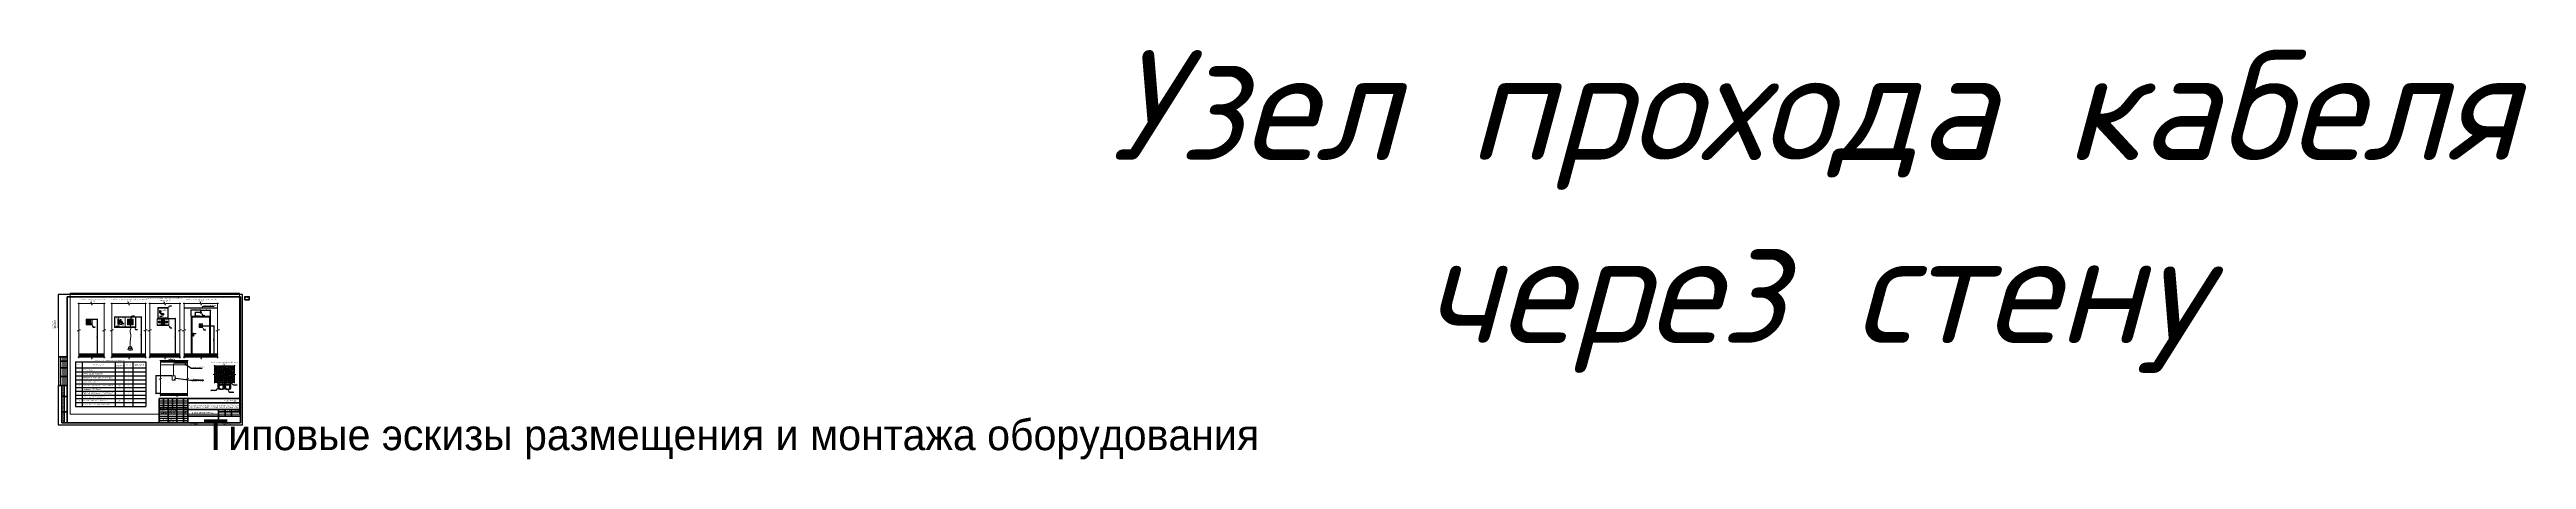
# Paper-space layout '16 Типовые эскизы размещения и монтажа оборудования' of a CAD drawing. Extents: x -20 to 5624, y -79 to 855.
# The model-space entities are those that its viewports show. They can reach past a viewport. Long polylines and large blocks are cut down to what shows.
import ezdxf
from ezdxf import colors
from ezdxf.entities.mleader import LeaderData, LeaderLine
from ezdxf.enums import TextEntityAlignment as Align
from ezdxf.math import Vec2, Vec3

# ---------------------------------------------------------------- set-up
doc = ezdxf.new("R2018")
doc.units = 0
doc.header["$LTSCALE"] = 100
doc.header["$PDMODE"] = 1
doc.header["$PDSIZE"] = 200
doc.layers.get('Defpoints').update_dxf_attribs({"color": 42})
doc.layers.add('1', color=7, linetype='Continuous')
doc.layers.add('шлейфы оповещения', color=5, linetype='Continuous', lineweight=30)
doc.styles.add('ISOCPEUR', font='isocpeui.ttf', dxfattribs={"height": 250})
doc.styles.add('OlympDesign', font='isocpeur.ttf', dxfattribs={"width": 0.8, "oblique": 10, "height": 250})
doc.styles.get("Standard").update_dxf_attribs({"font": 'arial.ttf'})
doc.styles.add('ГОСТ М100', font='ARIALN.TTF')
doc.dimstyles.new('ISO-25', dxfattribs={"dimtxt": 100, "dimasz": 30, "dimexe": 50, "dimexo": 50, "dimgap": 5, "dimtad": 1, "dimdec": 0, "dimdsep": 46, "dimtxsty": 'ГОСТ М100', "dimblk": 'OBLIQUE', "dimcen": 30, "dimdle": 50, "dimadec": 0, "dimazin": 0, "dimtfac": 1, "dimtdec": 0, "dimtmove": 1, "dimatfit": 3, "dimldrblk": 'OBLIQUE', "dimfxl": 1, "dimarcsym": 0})

# ---------------------------------------------------------------- blocks, each defined once
blk = doc.blocks.new('*U59')
at = {"linetype": 'Continuous', "lineweight": 25}
for p, q in [((420, 297), (0, 297)), ((0, 297), (0, 0)), ((420, 0), (420, 297)), ((10, 155), (10, 90)), ((15, 155), (15, 90)), ((0, 0), (420, 0)), ((230, 55), (295, 55)), ((230, 50), (295, 50)), ((230, 45), (295, 45)), ((230, 30), (295, 30)), ((230, 25), (295, 25)), ((230, 20), (295, 20)), ((230, 15), (295, 15)), ((230, 10), (295, 10))]:
    blk.add_line(p, q, dxfattribs=at)
at = {"linetype": 'Continuous', "lineweight": 60}
for p, q in [((415, 292), (20, 292)), ((20, 292), (20, 5)), ((415, 5), (415, 292)), ((20, 155), (0, 155)), ((5, 155), (5, 90)), ((20, 145), (5, 145)), ((20, 130), (5, 130)), ((20, 90), (0, 90)), ((20, 110), (5, 110)), ((8, 90), (8, 5)), ((8, 65), (20, 65)), ((13, 90), (13, 5)), ((230, 60), (415, 60)), ((230, 5), (230, 60)), ((240, 60), (240, 35)), ((250, 60), (250, 5)), ((260, 60), (260, 35)), ((270, 60), (270, 5)), ((285, 60), (285, 5)), ((295, 5), (295, 60)), ((415, 5), (415, 60)), ((8, 30), (20, 30)), ((8, 5), (20, 5)), ((20, 5), (415, 5)), ((230, 40), (295, 40)), ((230, 35), (415, 35)), ((295, 50), (415, 50)), ((295, 20), (415, 20)), ((365, 35), (365, 5)), ((365, 30), (415, 30)), ((380, 35), (380, 20)), ((395, 35), (395, 20))]:
    blk.add_line(p, q, dxfattribs=at)
at = {"linetype": 'Continuous', "lineweight": 40}
blk.add_line((365, 5), (365, 35), dxfattribs=at)
at = {"lineweight": 60}
blk.add_lwpolyline([(425, 285), (435, 285), (435, 292), (425, 292)], close=True, dxfattribs=at)
at = {"linetype": 'Continuous', "rotation": 90, "style": 'ISOCPEUR'}
for s, insert, char_height, width, attachment_point in [('########################', (-12.5, 176), 2.5, 19, 4), ('#########################', (-7.5, 176), 2.5, 19, 4), ('Согласовано', (-17.5, 172.5), 3, 35, 5), ('Гл. спец ВК', (-12.5, 156), 2.5, 19, 4), ('#####', (-12.5, 215), 2.5, 10, 5), ('#####', (-7.5, 215), 2.5, 10, 5), ('#####', (-2.5, 215), 2.5, 10, 5), ('#####', (-12.5, 150), 2.5, 10, 5), ('######', (-12.5, 111), 2.5, 19, 4), ('Гл. спец ЭОМ', (-7.5, 156), 2.5, 19, 4), ('######################', (-7.5, 111), 2.5, 19, 4), ('#####', (-7.5, 150), 2.5, 10, 5), ('########################', (-2.5, 111), 2.5, 19, 4), ('#####', (-2.5, 150), 2.5, 10, 5), ('Согласовано', (2.5, 107.5), 2.5, 35, 5), ('ГАП', (-12.5, 91), 2.5, 19, 4), ('Гл. констр. ', (-7.5, 91), 2.5, 19, 4), ('Гл. спец ОВ', (-2.5, 91), 2.5, 19, 4), ('Подп. и дата', (10.5, 47.5), 2.5, 35, 5), ('Взам. инв. №', (10.5, 77.5), 2.5, 25, 5), ('Инв. № подл.', (10.5, 17.5), 2.5, 25, 5)]:
    blk.add_mtext(s, dxfattribs=dict(at, insert=insert, char_height=char_height, width=width, attachment_point=attachment_point))
at = {"linetype": 'Continuous', "char_height": 2.5, "style": 'ISOCPEUR'}
for s, insert, width, attachment_point in [('16-25//Г-Р-СДС', (405, 55), 110, 6), ('Разраб.', (231, 32.5), 19, 4), ('Проверил', (231, 27.5), 19, 4), ('Н. контр.', (231, 12.5), 19, 4), ('ГИП', (231, 7.5), 19, 4), ('Сошников', (251, 32.5), 19, 4), ('Поляков', (251, 27.5), 19, 4), ('Воробьев', (251, 12.5), 19, 4), ('Маркова', (251, 7.5), 19, 4), ('06.26', (286.3, 32.5), 10, 4), ('06.26', (286.3, 27.5), 10, 4), ('06.26', (286.3, 12.5), 10, 4), ('06.26', (286.3, 7.4), 10, 4), ('Капитальный ремонт общеобразовательного учреждения (ГБОУ "Школа № 429"). расположеного по адресу: г. Москва, 5-ая ул. Соколиной Горы д. 14', (355, 42.5), 120, 5), ('Копировал', (309.5, 2.5), 25, 5), ('Р', (372.5, 25), 15, 5), ('Формат', (380.5, 2.5), 16, 5)]:
    blk.add_mtext(s, dxfattribs=dict(at, insert=insert, width=width, attachment_point=attachment_point))
at = {"char_height": 2.5, "attachment_point": 5, "style": 'ISOCPEUR'}
for s, insert, width in [('Изм.', (235, 37.5), 10), ('Кол.уч', (245, 37.5), 10), ('Лист', (255, 37.5), 10), ('№док', (265, 37.5), 10), ('Подп.', (277.5, 37.5), 15), ('Дата', (290, 37.5), 10), ('Стадия', (372.5, 32.5), 15), ('Лист', (387.5, 32.5), 15), ('Листов', (405, 32.5), 20)]:
    blk.add_mtext(s, dxfattribs=dict(at, insert=insert, width=width))
at = {"linetype": 'Continuous', "insert": (330, 27.5), "char_height": 2.5, "width": 70, "attachment_point": 5, "line_spacing_factor": 0.8, "style": 'ISOCPEUR'}
blk.add_mtext('Система двухсторонней связи', dxfattribs=at)
at = {"style": 'ISOCPEUR'}
for tag, p in [('Сквозная_нумерация', (430, 288.5)), ('Форма3_номер_листа', (387.5, 25)), ('Форма3_количество_листов', (405, 25))]:
    blk.add_attdef(tag, text='', height=2.5, dxfattribs=at).set_placement(p, align=Align.MIDDLE_CENTER)
at = {"lineweight": 30, "flags": 104}
blk.add_attdef('Форма3_наименование_чертежа', text='', height=2.5, dxfattribs=at).set_placement((330, 12.5), align=Align.MIDDLE_CENTER)
at = {"style": 'ISOCPEUR', "flags": 8}
blk.add_attdef('Формат', (388.5, 1.5), '', height=2.5, dxfattribs=at)
at = {"style": 'ISOCPEUR'}
blk.add_attdef('Форма3_дополнительный_шифр', text='', height=2.5, dxfattribs=at).set_placement((405, 55), align=Align.MIDDLE_LEFT)
blk.add_wipeout([(-20, 220), (-0.5, 220), (-0.5, 90), (-20, 90)])
blk = doc.blocks.new('*T1186')
at = {"layer": '1', "color": 0, "linetype": 'ByBlock', "lineweight": -2, "transparency": 16777216}
for p, q in [((0, 0), (16000, 0)), ((0, 0), (0, -10183)), ((1500, 0), (1500, -10183)), ((9000, 0), (9000, -10183)), ((11000, 0), (11000, -10183)), ((13000, 0), (13000, -10183)), ((16000, 0), (16000, -10183)), ((0, -1383), (16000, -1383)), ((0, -2283), (16000, -2283)), ((0, -3183), (16000, -3183)), ((0, -4083), (16000, -4083)), ((0, -4983), (16000, -4983)), ((0, -5883), (16000, -5883)), ((0, -6683), (16000, -6683)), ((0, -7583), (16000, -7583)), ((0, -8383), (16000, -8383)), ((0, -9283), (16000, -9283)), ((0, -10183), (16000, -10183))]:
    blk.add_line(p, q, dxfattribs=at)
at = {"layer": '1', "color": 0, "transparency": 16777216, "char_height": 250, "style": 'OlympDesign'}
for s, insert, width, attachment_point in [('{\\fISOCPEUR|b0|i1|c204|p34;\\Q0;\\W1;\\C7;Поз.}', (750, -692), 1200, 5), ('{\\fISOCPEUR|b0|i1|c204|p34;3', (750, -3633), 1200, 5), ('{\\fISOCPEUR|b0|i1|c204|p34;2', (750, -2733), 1200, 5), ('{\\fISOCPEUR|b0|i1|c204|p34;5', (750, -5433), 1200, 5), ('{\\fISOCPEUR|b0|i1|c204|p34;4', (750, -4533), 1200, 5), ('{\\fISOCPEUR|b0|i1|c204|p34;1', (750, -1833), 1200, 5), ('{\\fISOCPEUR|b0|i1|c204|p34;\\Q0;\\W1;\\C7;Лампа сигнальная} ', (1650, -4533), 7200, 4), ('{\\fISOCPEUR|b0|i1|c204|p34;\\Q0;\\W1;\\C7;Абонентское устройство громкой связи}', (1650, -3633), 7200, 4), ('{\\fISOCPEUR|b0|i1|c204|p34;\\Q0;\\W1;\\C7;Кнопка сброса} ', (1650, -1833), 7200, 4), ('{\\fISOCPEUR|b0|i1|c204|p34;\\Q0;\\W1;\\C7;Кнопка вызова проводная} ', (1650, -2733), 7200, 4), ('{\\fISOCPEUR|b0|i1|c204|p34;\\Q0;\\W1;\\C7;Табличка тактильная с пиктограммой}', (1650, -5433), 7200, 4), ('{\\fISOCPEUR|b0|i1|c204|p34;\\Q0;\\W1;\\C7;Наименование} ', (5250, -692), 7200, 5), ('{\\fISOCPEUR|b0|i1|c204|p34;\\Q0;\\W1;\\C7;Ед. измерения}', (10000, -692), 1700, 5), ('{\\fISOCPEUR|b0|i1|c204|p34;\\Q0;\\W1;\\C7;шт.}', (10000, -1833), 1700, 5), ('{\\fISOCPEUR|b0|i1|c204|p34;\\Q0;\\W1;\\C7;шт.}', (10000, -2733), 1700, 5), ('{\\fISOCPEUR|b0|i1|c204|p34;\\Q0;\\W1;\\C7;шт.}', (10000, -3633), 1700, 5), ('{\\fISOCPEUR|b0|i1|c204|p34;\\Q0;\\W1;\\C7;шт.}', (10000, -4533), 1700, 5), ('{\\fISOCPEUR|b0|i1|c204|p34;\\Q0;\\W1;\\C7;шт.}', (10000, -5433), 1700, 5), ('{\\fISOCPEUR|b0|i1|c204|p34;\\Q0;\\W1;\\C7;Кол-во}', (12000, -692), 1700, 5), ('{\\fISOCPEUR|b0|i1|c204|p34;2', (12000, -2733), 1700, 5), ('{\\fISOCPEUR|b0|i1|c204|p34;1', (12000, -1833), 1700, 5), ('{\\fISOCPEUR|b0|i1|c204|p34;1', (12000, -3633), 1700, 5), ('{\\fISOCPEUR|b0|i1|c204|p34;1', (12000, -4533), 1700, 5), ('{\\fISOCPEUR|b0|i1|c204|p34;1', (12000, -5433), 1700, 5), ('{\\fISOCPEUR|b0|i1|c204|p34;\\Q0;\\W1;\\C7;Примечание}', (14500, -692), 2700, 5), ('{\\fISOCPEUR|b0|i1|c204|p34;6', (750, -7133), 1200, 5), ('{\\fISOCPEUR|b0|i1|c204|p34;7', (750, -8833), 1200, 5), ('{\\fISOCPEUR|b0|i1|c204|p34;\\Q0;\\W1;\\C7;для инвалидов в креслах-колясках"}', (1650, -9733), 7200, 4), ('{\\fISOCPEUR|b0|i1|c204|p34;\\Q0;\\W1;\\C7;Табличка тактильная с пиктограммой}', (1650, -7133), 7200, 4), ('{\\fISOCPEUR|b0|i1|c204|p34;\\Q0;\\W1;\\C7;Табличка (200х200) "Доступность}', (1650, -8833), 7200, 4), ('{\\fISOCPEUR|b0|i1|c204|p34;\\Q0;\\W1;\\C7;"Инвалид" (150x300мм)} ', (1650, -6283), 7200, 4), ('{\\fISOCPEUR|b0|i1|c204|p34;\\Q0;\\W1;\\C7;"SOS с трубкой" (150x150мм)}', (1650, -7983), 7200, 4), ('{\\fISOCPEUR|b0|i1|c204|p34;\\Q0;\\W1;\\C7;шт.}', (10000, -7133), 1700, 5), ('{\\fISOCPEUR|b0|i1|c204|p34;\\Q0;\\W1;\\C7;шт.}', (10000, -8833), 1700, 5), ('{\\fISOCPEUR|b0|i1|c204|p34;1', (12000, -7133), 1700, 5), ('{\\fISOCPEUR|b0|i1|c204|p34;1', (12000, -8833), 1700, 5)]:
    blk.add_mtext(s, dxfattribs=dict(at, insert=insert, width=width, attachment_point=attachment_point))
blk = doc.blocks.new('_Oblique')
at = {"color": 0, "linetype": 'ByBlock', "lineweight": -2}
blk.add_line((-0.5, -0.5), (0.5, 0.5), dxfattribs=at)
blk = doc.blocks.new('*D1179')
at = {"layer": 'Defpoints', "color": 0, "ltscale": 50, "transparency": 16777216}
for p in [(1558074, -106810), (1560304, -107204), (1558074, -108170)]:
    blk.add_point(p, dxfattribs=at)
at = {"layer": 'шлейфы оповещения', "color": 0, "lineweight": -2, "ltscale": 50, "transparency": 16777216}
for p, q in [((1560354, -106810), (1558024, -106810)), ((1558074, -108120), (1558074, -106760)), ((1560304, -107154), (1560304, -106760))]:
    blk.add_line(p, q, dxfattribs=at)
at = {"layer": 'шлейфы оповещения', "color": 0, "lineweight": -2, "ltscale": 50, "transparency": 16777216, "xscale": 30, "yscale": 30, "zscale": 30, "rotation": 180}
blk.add_blockref('_Oblique', (1558074, -106810), dxfattribs=at)
at = {"layer": 'шлейфы оповещения', "color": 0, "lineweight": -2, "ltscale": 50, "transparency": 16777216, "xscale": 30, "yscale": 30, "zscale": 30}
blk.add_blockref('_Oblique', (1560304, -106810), dxfattribs=at)
at = {"layer": 'шлейфы оповещения', "color": 0, "lineweight": 20, "ltscale": 50, "transparency": 16777216, "insert": (1559189, -106680), "char_height": 250, "width": 6.18, "attachment_point": 5, "style": 'OlympDesign'}
blk.add_mtext('550', dxfattribs=at)
blk = doc.blocks.new('*D1180')
at = {"layer": 'Defpoints', "color": 0, "ltscale": 50, "transparency": 16777216}
for p in [(1560304, -107204), (1562534, -106810), (1562534, -108170)]:
    blk.add_point(p, dxfattribs=at)
at = {"layer": 'шлейфы оповещения', "color": 0, "lineweight": -2, "ltscale": 50, "transparency": 16777216}
for p, q in [((1560254, -106810), (1562584, -106810)), ((1560304, -107154), (1560304, -106760)), ((1562534, -108120), (1562534, -106760))]:
    blk.add_line(p, q, dxfattribs=at)
at = {"layer": 'шлейфы оповещения', "color": 0, "lineweight": -2, "ltscale": 50, "transparency": 16777216, "xscale": 30, "yscale": 30, "zscale": 30, "rotation": 180}
blk.add_blockref('_Oblique', (1560304, -106810), dxfattribs=at)
at = {"layer": 'шлейфы оповещения', "color": 0, "lineweight": -2, "ltscale": 50, "transparency": 16777216, "xscale": 30, "yscale": 30, "zscale": 30}
blk.add_blockref('_Oblique', (1562534, -106810), dxfattribs=at)
at = {"layer": 'шлейфы оповещения', "color": 0, "lineweight": 20, "ltscale": 50, "transparency": 16777216, "insert": (1561419, -106680), "char_height": 250, "width": 6.18, "attachment_point": 5, "style": 'OlympDesign'}
blk.add_mtext('550', dxfattribs=at)
blk = doc.blocks.new('*D1181')
at = {"layer": 'Defpoints', "color": 0, "ltscale": 50, "transparency": 16777216}
for p in [(1559091, -107370), (1560044, -108170), (1560138, -107370)]:
    blk.add_point(p, dxfattribs=at)
at = {"layer": 'шлейфы оповещения', "color": 0, "lineweight": -2, "ltscale": 50, "transparency": 16777216}
for p, q in [((1560088, -107370), (1559041, -107370)), ((1559994, -108170), (1559041, -108170)), ((1559091, -108220), (1559091, -107320))]:
    blk.add_line(p, q, dxfattribs=at)
at = {"layer": 'шлейфы оповещения', "color": 0, "lineweight": -2, "ltscale": 50, "transparency": 16777216, "xscale": 30, "yscale": 30, "zscale": 30}
for p, rotation in [((1559091, -107370), 90), ((1559091, -108170), 270)]:
    blk.add_blockref('_Oblique', p, dxfattribs=dict(at, rotation=rotation))
at = {"layer": 'шлейфы оповещения', "color": 0, "lineweight": 20, "ltscale": 50, "transparency": 16777216, "insert": (1558961, -107770), "char_height": 250, "attachment_point": 5, "rotation": 90, "style": 'OlympDesign'}
blk.add_mtext('200', dxfattribs=at)
blk = doc.blocks.new('*D1182')
at = {"layer": 'Defpoints', "color": 0, "ltscale": 50, "transparency": 16777216}
for p in [(1560704, -110377), (1563334, -110377), (1560798, -116800)]:
    blk.add_point(p, dxfattribs=at)
at = {"layer": 'шлейфы оповещения', "color": 0, "lineweight": -2, "ltscale": 50, "transparency": 16777216}
for p, q in [((1560754, -110377), (1563384, -110377)), ((1563334, -116850), (1563334, -110327)), ((1560848, -116800), (1563384, -116800))]:
    blk.add_line(p, q, dxfattribs=at)
at = {"layer": 'шлейфы оповещения', "color": 0, "lineweight": -2, "ltscale": 50, "transparency": 16777216, "xscale": 30, "yscale": 30, "zscale": 30}
for p, rotation in [((1563334, -110377), 90), ((1563334, -116800), 270)]:
    blk.add_blockref('_Oblique', p, dxfattribs=dict(at, rotation=rotation))
at = {"layer": 'шлейфы оповещения', "color": 0, "lineweight": 20, "ltscale": 50, "transparency": 16777216, "insert": (1563204, -113588), "char_height": 250, "attachment_point": 5, "rotation": 90, "style": 'OlympDesign'}
blk.add_mtext('1600', dxfattribs=at)
blk = doc.blocks.new('*D1183')
at = {"layer": 'Defpoints', "color": 0, "ltscale": 50, "transparency": 16777216}
for p in [(1552899, -108754), (1554505, -108754), (1552178, -116800)]:
    blk.add_point(p, dxfattribs=at)
at = {"layer": 'шлейфы оповещения', "color": 0, "lineweight": -2, "ltscale": 50, "transparency": 16777216}
for p, q in [((1552949, -108754), (1554555, -108754)), ((1554505, -116850), (1554505, -108704)), ((1552228, -116800), (1554555, -116800))]:
    blk.add_line(p, q, dxfattribs=at)
at = {"layer": 'шлейфы оповещения', "color": 0, "lineweight": -2, "ltscale": 50, "transparency": 16777216, "xscale": 30, "yscale": 30, "zscale": 30}
for p, rotation in [((1554505, -108754), 90), ((1554505, -116800), 270)]:
    blk.add_blockref('_Oblique', p, dxfattribs=dict(at, rotation=rotation))
at = {"layer": 'шлейфы оповещения', "color": 0, "lineweight": 20, "ltscale": 50, "transparency": 16777216, "insert": (1554375, -112777), "char_height": 250, "attachment_point": 5, "rotation": 90, "style": 'OlympDesign'}
blk.add_mtext('1100', dxfattribs=at)
blk = doc.blocks.new('*D1184')
at = {"layer": 'Defpoints', "color": 0, "ltscale": 50, "transparency": 16777216}
for p in [(1545303, -108354), (1546775, -108354), (1544638, -116800)]:
    blk.add_point(p, dxfattribs=at)
at = {"layer": 'шлейфы оповещения', "color": 0, "lineweight": -2, "ltscale": 50, "transparency": 16777216}
for p, q in [((1545353, -108354), (1546825, -108354)), ((1546775, -116850), (1546775, -108304)), ((1544688, -116800), (1546825, -116800))]:
    blk.add_line(p, q, dxfattribs=at)
at = {"layer": 'шлейфы оповещения', "color": 0, "lineweight": -2, "ltscale": 50, "transparency": 16777216, "xscale": 30, "yscale": 30, "zscale": 30}
for p, rotation in [((1546775, -108354), 90), ((1546775, -116800), 270)]:
    blk.add_blockref('_Oblique', p, dxfattribs=dict(at, rotation=rotation))
at = {"layer": 'шлейфы оповещения', "color": 0, "lineweight": 20, "ltscale": 50, "transparency": 16777216, "insert": (1546645, -112577), "char_height": 250, "attachment_point": 5, "rotation": 90, "style": 'OlympDesign'}
blk.add_mtext('1100', dxfattribs=at)
blk = doc.blocks.new('*D1185')
at = {"layer": 'Defpoints', "color": 0, "ltscale": 50, "transparency": 16777216}
for p in [(1535289, -108890), (1536772, -108890), (1535231, -117252)]:
    blk.add_point(p, dxfattribs=at)
at = {"layer": 'шлейфы оповещения', "color": 0, "lineweight": -2, "ltscale": 50, "transparency": 16777216}
for p, q in [((1535339, -108890), (1536822, -108890)), ((1536772, -117302), (1536772, -108840)), ((1535281, -117252), (1536822, -117252))]:
    blk.add_line(p, q, dxfattribs=at)
at = {"layer": 'шлейфы оповещения', "color": 0, "lineweight": -2, "ltscale": 50, "transparency": 16777216, "xscale": 30, "yscale": 30, "zscale": 30}
for p, rotation in [((1536772, -108890), 90), ((1536772, -117252), 270)]:
    blk.add_blockref('_Oblique', p, dxfattribs=dict(at, rotation=rotation))
at = {"layer": 'шлейфы оповещения', "color": 0, "lineweight": 20, "ltscale": 50, "transparency": 16777216, "insert": (1536642, -113071), "char_height": 250, "attachment_point": 5, "rotation": 90, "style": 'OlympDesign'}
blk.add_mtext('1100', dxfattribs=at)
blk = doc.blocks.new('*D1187')
at = {"layer": 'Defpoints', "color": 0, "ltscale": 50, "transparency": 16777216}
for p in [(1550094, -121803), (1553782, -121803), (1551095, -125821)]:
    blk.add_point(p, dxfattribs=at)
at = {"layer": 'шлейфы оповещения', "color": 0, "lineweight": -2, "ltscale": 50, "transparency": 16777216}
for p, q in [((1553732, -121803), (1550044, -121803)), ((1550094, -125871), (1550094, -121753)), ((1551045, -125821), (1550044, -125821))]:
    blk.add_line(p, q, dxfattribs=at)
at = {"layer": 'шлейфы оповещения', "color": 0, "lineweight": -2, "ltscale": 50, "transparency": 16777216, "xscale": 30, "yscale": 30, "zscale": 30}
for p, rotation in [((1550094, -121803), 90), ((1550094, -125821), 270)]:
    blk.add_blockref('_Oblique', p, dxfattribs=dict(at, rotation=rotation))
at = {"layer": 'шлейфы оповещения', "color": 0, "lineweight": 20, "ltscale": 50, "transparency": 16777216, "insert": (1549964, -124065), "char_height": 250, "attachment_point": 5, "rotation": 90, "style": 'OlympDesign'}
blk.add_mtext('1100', dxfattribs=at)

msp = doc.modelspace()

# ---------------------------------------------------------------- hatches: boundary and pattern name
at = {"layer": 'шлейфы оповещения', "lineweight": 20, "ltscale": 50}
h = msp.add_hatch(color=7, dxfattribs=at)
h.dxf.hatch_style = 1
h.paths.add_polyline_path([(1551232.3, -107184.1), (1551143, -107274, 0.31657164), (1551142.2, -107278.7, 0.17242143), (1551532.8, -107668.1, 0.32077071), (1551537.4, -107667.1), (1551637.7, -107571.4, -0.35262463), (1551732.7, -107575.8), (1551905.8, -107749.6, -0.37833344), (1551904.8, -107854.4, -0.20908014), (1551712.4, -107966, -0.09743844), (1551506.5, -107919, -0.14146997), (1550921.2, -107381.6, -0.15362509), (1550858, -107112, -0.20908014), (1550957.2, -106913, -0.37833344), (1551061.7, -106905.4), (1551231.6, -107073.8, -0.41295062)])
h = msp.add_hatch(dxfattribs=at)
h.set_pattern_fill('ANSI31', scale=50)
h.set_pattern_definition([(45, (1569756.46, -84115.58), (-112.2532, 112.2532), [])])
h.paths.add_polyline_path([(1556474.1, -106339.8), (1556474.1, -106399.8), (1564134.5, -106399.8), (1564134.5, -106339.8)])
h = msp.add_hatch(color=7, dxfattribs=at)
h.dxf.hatch_style = 1
h.paths.add_polyline_path([(1534795.7, -109526.7), (1534789.6, -109520.1), (1534780.9, -109515), (1534773.9, -109513.2), (1534767.2, -109513.7), (1534760, -109518.7), (1534754.6, -109529.2), (1534752.2, -109539.7), (1534752.2, -109551.8), (1534754, -109561.2), (1534758, -109571.6), (1534764.1, -109582.4), (1534769.8, -109590.3), (1534777.4, -109599.1), (1534784.5, -109606.3), (1534793.3, -109614.2), (1534804.4, -109622.9), (1534812.2, -109628.3), (1534819.5, -109632.9), (1534826.8, -109637.1), (1534835.2, -109641.6), (1534841.3, -109644.3), (1534850.6, -109646.4), (1534863.2, -109643.9), (1534872.8, -109639.6), (1534879.3, -109634.7), (1534882.5, -109629.4), (1534882.6, -109619.8), (1534880.3, -109613), (1534875, -109605.4), (1534869.1, -109600.3), (1534862.6, -109596.8), (1534854.9, -109594.6), (1534848.7, -109595.3), (1534843.9, -109600.1), (1534840.9, -109603.8), (1534835.6, -109606.1), (1534826.8, -109605.3), (1534817, -109597.6), (1534808.6, -109588.2), (1534799.9, -109578.4), (1534792.8, -109570.7), (1534790.7, -109565.2), (1534791.2, -109559.6), (1534795.7, -109554.1), (1534801, -109547.4), (1534801.4, -109540.1), (1534799.6, -109534)])
h = msp.add_hatch(color=7, dxfattribs=at)
edge = h.paths.add_edge_path(flags=0)
edge.add_arc((1541103.9, -110463.5), 19.4, 0, 360)
h = msp.add_hatch(color=7, dxfattribs=at)
edge = h.paths.add_edge_path(flags=0)
edge.add_arc((1541160.3, -110407.1), 19.4, 0, 360)
h = msp.add_hatch(color=7, dxfattribs=at)
edge = h.paths.add_edge_path(flags=0)
edge.add_arc((1541160.3, -110463.5), 19.4, 0, 360)
h = msp.add_hatch(color=7, dxfattribs=at)
edge = h.paths.add_edge_path(flags=0)
edge.add_arc((1541160.3, -110519.9), 19.4, 0, 360)
h = msp.add_hatch(color=7, dxfattribs=at)
edge = h.paths.add_edge_path(flags=0)
edge.add_arc((1541235.5, -110463.5), 19.4, 0, 360)
h = msp.add_hatch(color=7, dxfattribs=at)
edge = h.paths.add_edge_path(flags=0)
edge.add_arc((1541235.5, -110519.9), 19.4, 0, 360)
h = msp.add_hatch(color=7, dxfattribs=at)
edge = h.paths.add_edge_path(flags=0)
edge.add_arc((1541291.9, -110407.1), 19.4, 0, 360)
h = msp.add_hatch(color=7, dxfattribs=at)
edge = h.paths.add_edge_path(flags=0)
edge.add_arc((1541291.9, -110519.9), 19.4, 0, 360)
h = msp.add_hatch(color=7, dxfattribs=at)
edge = h.paths.add_edge_path(flags=0)
edge.add_arc((1541513.1, -109221.4), 155.4, 84.936435, 87.681688, ccw=False)
edge.add_arc((1541517.8, -109168.6), 102.4, 81.183085, 84.93631, ccw=False)
edge.add_arc((1541521.1, -109147.6), 81.2, 76.977794, 81.183061, ccw=False)
edge.add_arc((1541528.9, -109113.9), 46.6, 70.605181, 76.977808, ccw=False)
edge.add_arc((1541523, -109130.5), 64.2, 66.619891, 70.605442, ccw=False)
edge.add_arc((1541492.9, -109200.2), 140.1, 64.396172, 66.619637, ccw=False)
edge.add_arc((1541491.9, -109202.3), 142.4, 62.180453, 64.396356, ccw=False)
edge.add_arc((1541522.9, -109143.6), 76.1, 58.637864, 62.180523, ccw=False)
edge.add_arc((1541529.7, -109132.4), 62.9, 54.272048, 58.637916, ccw=False)
edge.add_arc((1541488.1, -109190.2), 134.2, 51.794121, 54.272182, ccw=False)
edge.add_arc((1541487.1, -109191.5), 135.9, 49.322596, 51.794011, ccw=False)
edge.add_arc((1541529.1, -109142.6), 71.4, 45.321971, 49.322643, ccw=False)
edge.add_arc((1541533, -109138.7), 65.8, 40.981856, 45.322065, ccw=False)
edge.add_arc((1541487.6, -109178.1), 126, 38.310888, 40.981667, ccw=False)
edge.add_arc((1541488.7, -109177.3), 124.6, 35.634028, 38.310994, ccw=False)
edge.add_arc((1541542, -109139.1), 59, 30.952714, 35.633816, ccw=False)
edge.add_arc((1541519.8, -109152.4), 84.8, 27.768248, 30.953001, ccw=False)
edge.add_arc((1541459.3, -109184.2), 153.2, 25.722159, 27.768022, ccw=False)
edge.add_arc((1541462.7, -109182.6), 149.4, 23.6659, 25.722076, ccw=False)
edge.add_arc((1541539.5, -109148.9), 65.6, 19.860248, 23.665713, ccw=False)
edge.add_arc((1541563.2, -109140.4), 40.4, 10.149493, 19.860354, ccw=False)
edge.add_arc((1541528.5, -109146.6), 75.7, 4.076921, 10.14954, ccw=False)
edge.add_arc((1541362.1, -109158.4), 242.5, 1.131263, 4.076791, ccw=False)
edge.add_arc((1538184.5, -109221.2), 3420.7, 0.70539, 1.131212, ccw=False)
edge.add_line((1541604.9, -109179.1), (1541605.5, -109222.6))
edge.add_line((1541605.5, -109222.6), (1541664.8, -109223.3))
edge.add_arc((1541579.8, -117338), 8115.2, 89.14204, 89.400101, ccw=False)
edge.add_arc((1541696, -109584.7), 361, 86.669706, 89.142038, ccw=False)
edge.add_arc((1541711.5, -109316.7), 92.6, 80.755966, 86.66964, ccw=False)
edge.add_arc((1541718.3, -109275.5), 50.8, 71.48849, 80.755955, ccw=False)
edge.add_arc((1541706.5, -109310.6), 87.8, 68.388858, 71.4886, ccw=False)
edge.add_arc((1541686.4, -109361.4), 142.5, 66.232348, 68.388668, ccw=False)
edge.add_arc((1541689.1, -109355.2), 135.7, 64.055862, 66.232578, ccw=False)
edge.add_arc((1541725.5, -109280.4), 52.5, 59.63189, 64.05595, ccw=False)
edge.add_arc((1541723.1, -109284.6), 57.3, 55.550811, 59.631673, ccw=False)
edge.add_arc((1541667.2, -109366), 156.1, 53.618467, 55.550893, ccw=False)
edge.add_arc((1541661.7, -109373.4), 165.3, 51.706075, 53.618564, ccw=False)
edge.add_arc((1541698.8, -109326.5), 105.5, 49.027734, 51.705846, ccw=False)
edge.add_arc((1541726.4, -109294.6), 63.3, 44.460129, 49.02806, ccw=False)
edge.add_arc((1541687.6, -109332.8), 117.8, 41.589239, 44.459836, ccw=False)
edge.add_arc((1541689, -109331.5), 115.8, 38.708379, 41.589518, ccw=False)
edge.add_arc((1541737.7, -109292.5), 53.5, 33.574638, 38.708168, ccw=False)
edge.add_arc((1541729.1, -109298.2), 63.8, 29.251892, 33.57469, ccw=False)
edge.add_arc((1541661.9, -109335.8), 140.8, 26.861778, 29.251842, ccw=False)
edge.add_arc((1541659.4, -109337.1), 143.6, 24.481274, 26.861713, ccw=False)
edge.add_arc((1541719.3, -109309.8), 77.8, 20.715504, 24.481331, ccw=False)
edge.add_arc((1541726.2, -109307.2), 70.5, 15.761075, 20.715471, ccw=False)
edge.add_arc((1541728.3, -109306.6), 68.3, 10.688838, 15.760978, ccw=False)
edge.add_arc((1541716, -109309), 80.8, 6.064289, 10.688806, ccw=False)
edge.add_arc((1541653, -109315.7), 144.1, 3.065833, 6.064294, ccw=False)
edge.add_arc((1541638.6, -109316.4), 158.6, 0.359861, 3.0657, ccw=False)
edge.add_arc((1541708.4, -109316), 88.7, -3.818655, 0.360036, ccw=False)
edge.add_arc((1541723.7, -109317), 73.4, 351.548909, 356.181214, ccw=False)
edge.add_arc((1541727.4, -109317.6), 69.6, 346.729706, 351.548946, ccw=False)
edge.add_arc((1541722.2, -109316.3), 75, 343.030363, 346.729744, ccw=False)
edge.add_arc((1541671.4, -109300.8), 128.2, 340.552516, 343.030347, ccw=False)
edge.add_arc((1541675.8, -109302.4), 123.5, 338.056012, 340.552634, ccw=False)
edge.add_arc((1541742.8, -109329.4), 51.2, 333.239158, 338.056107, ccw=False)
edge.add_arc((1541714.5, -109315.1), 82.9, 330.399379, 333.239041, ccw=False)
edge.add_arc((1541661.7, -109285.1), 143.6, 328.518375, 330.399468, ccw=False)
edge.add_arc((1541665.9, -109287.7), 138.7, 326.624705, 328.518402, ccw=False)
edge.add_arc((1541733.4, -109332.2), 57.9, 322.984608, 326.624417, ccw=False)
edge.add_arc((1541726.2, -109326.8), 66.8, 319.918308, 322.984595, ccw=False)
edge.add_arc((1541675.4, -109284), 133.3, 318.08895, 319.91848, ccw=False)
edge.add_arc((1541675.7, -109284.3), 132.9, 316.257986, 318.088662, ccw=False)
edge.add_arc((1541725, -109331.4), 64.6, 313.118678, 316.257832, ccw=False)
edge.add_arc((1541719.3, -109325.4), 73, 310.32586, 313.118777, ccw=False)
edge.add_arc((1541666.5, -109263.1), 154.6, 308.732919, 310.325716, ccw=False)
edge.add_arc((1541665.6, -109262), 156, 307.143105, 308.732923, ccw=False)
edge.add_arc((1541711.3, -109322.4), 80.3, 304.528744, 307.143152, ccw=False)
edge.add_arc((1541734, -109355.3), 40.3, 299.029491, 304.528601, ccw=False)
edge.add_arc((1541698, -109290.4), 114.5, 296.505712, 299.029603, ccw=False)
edge.add_arc((1541694.5, -109283.4), 122.4, 294.012506, 296.505461, ccw=False)
edge.add_arc((1541711.2, -109320.9), 81.3, 290.626279, 294.012671, ccw=False)
edge.add_arc((1541718.3, -109339.9), 61, 285.884126, 290.626164, ccw=False)
edge.add_arc((1541699.6, -109274.2), 129.3, 283.180636, 285.884413, ccw=False)
edge.add_arc((1541699.3, -109272.7), 130.9, 280.483614, 283.180516, ccw=False)
edge.add_arc((1541710.6, -109333.8), 68.7, 276.115606, 280.483765, ccw=False)
edge.add_arc((1541708.7, -109316.1), 86.6, 271.472201, 276.115503, ccw=False)
edge.add_arc((1541676.1, -108047.9), 1355.1, 270.848365, 271.4722, ccw=False)
edge.add_arc((1541675.5, -108009.9), 1393.1, 270.128685, 270.848317, ccw=False)
edge.add_arc((1541674.7, -107646.3), 1756.7, 269.523842, 270.128654, ccw=False)
edge.add_arc((1541638.6, -111994), 2591.1, 89.523969, 89.922518)
edge.add_arc((1541640, -110972.1), 1569.2, 89.922592, 90.502883)
edge.add_arc((1541649.8, -112090.9), 2688.1, 90.502973, 90.790598)
edge.add_arc((1541613, -109421.3), 18.1, 90.790609, 100.798171)
edge.add_line((1541609.6, -109403.4), (1541605.2, -109404.3))
edge.add_line((1541605.2, -109404.3), (1541605.3, -109723.8))
edge.add_arc((1301944.1, -109758.1), 239661.1, -0.036026, 0.008206, ccw=False)
edge.add_arc((1529130.6, -109901), 12474.7, 359.584017, 359.964002, ccw=False)
edge.add_arc((1534275.5, -109938.3), 7329.6, 359.192548, 359.583992, ccw=False)
edge.add_arc((1541546.5, -110040.8), 57.9, 346.943116, 359.192506, ccw=False)
edge.add_arc((1541550.2, -110041.7), 54.1, 341.644188, 346.943103, ccw=False)
edge.add_arc((1541482.7, -110019.3), 125.2, 338.813516, 341.644242, ccw=False)
edge.add_arc((1541479.1, -110017.9), 129.1, 336.001118, 338.813512, ccw=False)
edge.add_arc((1541529.8, -110040.5), 73.5, 331.715407, 336.00109, ccw=False)
edge.add_arc((1541538.1, -110044.9), 64.2, 326.140131, 331.715514, ccw=False)
edge.add_arc((1541519.5, -110032.5), 86.5, 321.682463, 326.139971, ccw=False)
edge.add_arc((1541512.5, -110026.9), 95.4, 317.432568, 321.682511, ccw=False)
edge.add_arc((1541503.9, -110019), 107.1, 313.534641, 317.432441, ccw=False)
edge.add_arc((1541509.1, -110024.5), 99.5, 309.564255, 313.534684, ccw=False)
edge.add_arc((1541498, -110011.1), 117, 306.046803, 309.564258, ccw=False)
edge.add_arc((1541504.1, -110019.5), 106.6, 302.4026, 306.046762, ccw=False)
edge.add_arc((1541533.6, -110065.9), 51.7, 296.13818, 302.402715, ccw=False)
edge.add_arc((1541523.2, -110044.6), 75.3, 292.177407, 296.138214, ccw=False)
edge.add_arc((1541495.8, -109977.5), 147.8, 289.785506, 292.177404, ccw=False)
edge.add_arc((1541496.1, -109978.3), 146.9, 287.390754, 289.785401, ccw=False)
edge.add_arc((1541518.8, -110050.8), 71, 283.265642, 287.390951, ccw=False)
edge.add_arc((1541517.4, -110044.9), 77, 278.855085, 283.265628, ccw=False)
edge.add_arc((1541519, -110055.4), 66.4, 273.928377, 278.855055, ccw=False)
edge.add_arc((1541518.5, -110047.5), 74.3, 269.297117, 273.928506, ccw=False)
edge.add_arc((1541519.1, -109998.4), 123.4, 266.129556, 269.297123, ccw=False)
edge.add_arc((1541518.9, -110001.4), 120.4, 263.415142, 266.129689, ccw=False)
edge.add_arc((1541522.6, -109969.7), 152.3, 261.140211, 263.415237, ccw=False)
edge.add_arc((1541520.3, -109984.2), 137.6, 258.836296, 261.140197, ccw=False)
edge.add_arc((1541500.7, -110083.4), 36.6, 252.660562, 258.83624, ccw=False)
edge.add_arc((1541505.1, -110069.4), 51.2, 248.407313, 252.660693, ccw=False)
edge.add_arc((1541541.7, -109976.8), 150.8, 246.506954, 248.407526, ccw=False)
edge.add_arc((1541546.1, -109966.8), 161.7, 244.628381, 246.506724, ccw=False)
edge.add_arc((1541523.5, -110014.4), 109.1, 242.105127, 244.628102, ccw=False)
edge.add_arc((1541493.9, -110070.4), 45.7, 235.528493, 242.105388, ccw=False)
edge.add_arc((1541538.7, -110005), 124.9, 232.424494, 235.52836, ccw=False)
edge.add_arc((1541543.7, -109998.6), 133, 229.359788, 232.424472, ccw=False)
edge.add_arc((1541513.7, -110033.5), 87.1, 225.149915, 229.359765, ccw=False)
edge.add_arc((1541526.2, -110021), 104.7, 221.144351, 225.149835, ccw=False)
edge.add_arc((1541507.6, -110037.3), 80, 216.244171, 221.144505, ccw=False)
edge.add_arc((1541503.4, -110040.3), 74.8, 211.165797, 216.243893, ccw=False)
edge.add_arc((1541505.4, -110039.1), 77.1, 206.203332, 211.165975, ccw=False)
edge.add_arc((1541510.5, -110036.6), 82.9, 202.199635, 206.203286, ccw=False)
edge.add_arc((1541567.3, -110013.4), 144.2, 199.555654, 202.199622, ccw=False)
edge.add_arc((1541562.9, -110015), 139.6, 196.893464, 199.555535, ccw=False)
edge.add_arc((1541486.3, -110038.2), 59.5, 191.857304, 196.89348, ccw=False)
edge.add_arc((1541493.1, -110036.8), 66.4, 180.475019, 191.857199, ccw=False)
edge.add_arc((1564405.1, -109846.8), 22979.2, 180.290338, 180.47506, ccw=False)
edge.add_arc((1567659.3, -109830.3), 26233.5, 180.033228, 180.290371, ccw=False)
edge.add_arc((1975539.8, -109593.8), 434114, 179.999997, 180.033229, ccw=False)
edge.add_arc((1979769.6, -109593.8), 438343.8, 179.966999, 180.000001, ccw=False)
edge.add_arc((1567421.6, -109356.3), 25995.7, 179.708232, 179.96698, ccw=False)
edge.add_arc((1563923.2, -109338.4), 22497.3, 179.520532, 179.708233, ccw=False)
edge.add_arc((1541492.4, -109150.7), 65.7, 168.040051, 179.520534, ccw=False)
edge.add_arc((1541491.2, -109150.5), 64.5, 163.441014, 168.040102, ccw=False)
edge.add_arc((1541569.4, -109173.7), 146.1, 160.943443, 163.440981, ccw=False)
edge.add_arc((1541572.9, -109174.9), 149.7, 158.458623, 160.943329, ccw=False)
edge.add_arc((1541510.9, -109150.5), 83.1, 154.597246, 158.458846, ccw=False)
edge.add_arc((1541500.2, -109145.4), 71.3, 149.327516, 154.597111, ccw=False)
edge.add_arc((1541498.1, -109144.2), 68.9, 143.920286, 149.327546, ccw=False)
edge.add_arc((1541505.1, -109149.2), 77.5, 138.846152, 143.920125, ccw=False)
edge.add_arc((1541536.5, -109176.7), 119.2, 135.17206, 138.846238, ccw=False)
edge.add_arc((1541528.1, -109168.3), 107.4, 131.265001, 135.171966, ccw=False)
edge.add_arc((1541522.7, -109162.2), 99.2, 127.119641, 131.265112, ccw=False)
edge.add_arc((1541517.7, -109155.6), 90.9, 122.795414, 127.119586, ccw=False)
edge.add_arc((1541505.1, -109136), 67.6, 117.397508, 122.795376, ccw=False)
edge.add_arc((1541518.6, -109162), 96.9, 114.125355, 117.397409, ccw=False)
edge.add_arc((1541539.8, -109209.4), 148.8, 111.753645, 114.125605, ccw=False)
edge.add_arc((1541536.5, -109201.1), 139.9, 109.354342, 111.753573, ccw=False)
edge.add_arc((1541506.9, -109116.8), 50.5, 104.224598, 109.354234, ccw=False)
edge.add_arc((1541506.3, -109114.7), 48.4, 98.12895, 104.224699, ccw=False)
edge.add_arc((1541510.6, -109144.7), 78.7, 93.894647, 98.128782, ccw=False)
edge.add_arc((1541512.2, -109167.9), 101.9, 90.180933, 93.894749, ccw=False)
edge.add_arc((1541512.4, -109238.9), 173, 87.681744, 90.180887, ccw=False)
h = msp.add_hatch(color=7, dxfattribs=at)
edge = h.paths.add_edge_path(flags=0)
edge.add_arc((1541367.1, -110407.1), 19.4, 0, 360)
h = msp.add_hatch(color=7, dxfattribs=at)
edge = h.paths.add_edge_path(flags=0)
edge.add_arc((1541367.1, -110519.9), 19.4, 0, 360)
h = msp.add_hatch(color=7, dxfattribs=at)
edge = h.paths.add_edge_path(flags=0)
edge.add_arc((1541513.3, -108977.4), 176, 85.782977, 88.269974, ccw=False)
edge.add_arc((1541510.9, -109010.4), 209.1, 83.597596, 85.78302, ccw=False)
edge.add_arc((1541513.3, -108988.5), 187, 81.391231, 83.597509, ccw=False)
edge.add_arc((1541534.8, -108847.1), 43.9, 74.922721, 81.3913, ccw=False)
edge.add_arc((1541531.9, -108857.8), 55.1, 69.841275, 74.922807, ccw=False)
edge.add_arc((1541478.7, -109002.6), 209.3, 67.959155, 69.841165, ccw=False)
edge.add_arc((1541470.4, -109023.1), 231.5, 66.098211, 67.959137, ccw=False)
edge.add_arc((1541490.2, -108978.5), 182.7, 63.876145, 66.098235, ccw=False)
edge.add_arc((1541499.8, -108958.9), 160.8, 60.447584, 63.876137, ccw=False)
edge.add_arc((1541548.9, -108872.2), 61.2, 53.390457, 60.447524, ccw=False)
edge.add_arc((1541542.4, -108881), 72.1, 47.029931, 53.390421, ccw=False)
edge.add_arc((1541398.4, -109035.6), 283.4, 44.730068, 47.029843, ccw=False)
edge.add_arc((1541480, -108954.7), 168.5, 41.815891, 44.730026, ccw=False)
edge.add_arc((1541449.3, -108982.2), 209.7, 39.342446, 41.815924, ccw=False)
edge.add_arc((1541465.6, -108968.9), 188.6, 36.830866, 39.342383, ccw=False)
edge.add_arc((1541576.1, -108886.1), 50.6, 30.150561, 36.83096, ccw=False)
edge.add_arc((1541555.1, -108898.3), 74.8, 25.992883, 30.150496, ccw=False)
edge.add_arc((1541476.8, -108936.5), 162, 23.659282, 25.992973, ccw=False)
edge.add_arc((1541474.5, -108937.5), 164.5, 21.332911, 23.659269, ccw=False)
edge.add_arc((1541546.3, -108909.4), 87.4, 17.598421, 21.332859, ccw=False)
edge.add_arc((1541534.1, -108913.3), 100.2, 14.303838, 17.598347, ccw=False)
edge.add_arc((1541434.1, -108938.8), 203.4, 12.36425, 14.304009, ccw=False)
edge.add_arc((1541434, -108938.8), 203.5, 10.424502, 12.364032, ccw=False)
edge.add_arc((1541534.9, -108920.3), 100.9, 7.146919, 10.424472, ccw=False)
edge.add_arc((1541537.5, -108920), 98.3, 3.504767, 7.147097, ccw=False)
edge.add_arc((1541522.2, -108920.9), 113.7, 0.23718, 3.504652, ccw=False)
edge.add_arc((1541520.9, -108920.9), 114.9, -3.012882, 0.237404, ccw=False)
edge.add_arc((1541531.4, -108921.4), 104.4, 353.493317, 356.986943, ccw=False)
edge.add_arc((1541493.2, -108917.1), 142.9, 351.227185, 353.493503, ccw=False)
edge.add_arc((1541427.7, -108907), 209.2, 349.524091, 351.22712, ccw=False)
edge.add_arc((1541442, -108909.6), 194.6, 347.800954, 349.52415, ccw=False)
edge.add_arc((1541569, -108937.1), 64.7, 343.882687, 347.801108, ccw=False)
edge.add_arc((1541579.2, -108940), 54.1, 339.171598, 343.882481, ccw=False)
edge.add_arc((1541471.6, -108899.1), 169.2, 337.157902, 339.171453, ccw=False)
edge.add_arc((1541458.9, -108893.7), 183, 335.169839, 337.158182, ccw=False)
edge.add_arc((1541508.1, -108916.5), 128.8, 332.581866, 335.169692, ccw=False)
edge.add_arc((1541541.5, -108933.8), 91.2, 328.730093, 332.58184, ccw=False)
edge.add_arc((1541459.4, -108884), 187.1, 326.480993, 328.730124, ccw=False)
edge.add_arc((1541458.8, -108883.6), 187.8, 324.233624, 326.480921, ccw=False)
edge.add_arc((1541534.4, -108938), 94.7, 320.482524, 324.233458, ccw=False)
edge.add_arc((1541540.2, -108942.8), 87.2, 316.474988, 320.482534, ccw=False)
edge.add_arc((1541490.8, -108895.9), 155.3, 313.872499, 316.47522, ccw=False)
edge.add_arc((1541493.8, -108899), 151.1, 311.254471, 313.872316, ccw=False)
edge.add_arc((1541549.9, -108962.9), 66, 306.392878, 311.254498, ccw=False)
edge.add_arc((1541526.7, -108931.5), 105, 303.395526, 306.392841, ccw=False)
edge.add_arc((1541469.1, -108844.1), 209.7, 301.609606, 303.395594, ccw=False)
edge.add_arc((1541469.4, -108844.6), 209.1, 299.822314, 301.609447, ccw=False)
edge.add_arc((1541522.8, -108937.7), 101.8, 296.760533, 299.822467, ccw=False)
edge.add_arc((1541538.5, -108968.9), 66.9, 291.996916, 296.760488, ccw=False)
edge.add_arc((1541503.5, -108882.4), 160.2, 289.515862, 291.996901, ccw=False)
edge.add_arc((1541501.6, -108876.9), 166, 287.053041, 289.515977, ccw=False)
edge.add_arc((1541521.9, -108943.2), 96.7, 283.360085, 287.053051, ccw=False)
edge.add_arc((1541518.2, -108927.6), 112.7, 279.706891, 283.360219, ccw=False)
edge.add_arc((1541517.8, -108925), 115.4, 276.117257, 279.706888, ccw=False)
edge.add_arc((1541517, -108917.4), 123, 272.645381, 276.11724, ccw=False)
edge.add_arc((1541515.6, -108887.9), 152.5, 269.690049, 272.64543, ccw=False)
edge.add_arc((1541515.6, -108891.7), 148.7, 266.783446, 269.690019, ccw=False)
edge.add_arc((1541514.5, -108911.4), 128.9, 263.5491, 266.783347, ccw=False)
edge.add_arc((1541512.8, -108925.9), 114.4, 260.124091, 263.549206, ccw=False)
edge.add_arc((1541506.6, -108961.5), 78.2, 255.571236, 260.124047, ccw=False)
edge.add_arc((1541518, -108917.4), 123.8, 253.083326, 255.57147, ccw=False)
edge.add_arc((1541541, -108841.9), 202.7, 251.364063, 253.083363, ccw=False)
edge.add_arc((1541538, -108850.8), 193.3, 249.629645, 251.36407, ccw=False)
edge.add_arc((1541496.8, -108961.7), 75, 246.111895, 249.629808, ccw=False)
edge.add_arc((1541495.6, -108964.2), 72.2, 242.511699, 246.111869, ccw=False)
edge.add_arc((1541540.5, -108878), 169.5, 240.607968, 242.511519, ccw=False)
edge.add_arc((1541543.1, -108873.4), 174.7, 238.715851, 240.608173, ccw=False)
edge.add_arc((1541503.8, -108938.1), 99, 235.820164, 238.715738, ccw=False)
edge.add_arc((1541481.3, -108971.2), 59, 230.552668, 235.819973, ccw=False)
edge.add_arc((1541558.5, -108877.4), 180.5, 228.264124, 230.55267, ccw=False)
edge.add_arc((1541568.1, -108866.7), 194.9, 226.005134, 228.264119, ccw=False)
edge.add_arc((1541527, -108909.2), 135.7, 223.041952, 226.004896, ccw=False)
edge.add_arc((1541521.3, -108914.6), 127.9, 219.305481, 223.042209, ccw=False)
edge.add_arc((1541498.6, -108933.1), 98.6, 214.763884, 219.305469, ccw=False)
edge.add_arc((1541499, -108932.8), 99.1, 210.23614, 214.76398, ccw=False)
edge.add_arc((1541526.5, -108916.8), 131, 206.561517, 210.236153, ccw=False)
edge.add_arc((1541551.8, -108904.1), 159.2, 204.031149, 206.561456, ccw=False)
edge.add_arc((1541604.7, -108880.6), 217.1, 202.025305, 204.031065, ccw=False)
edge.add_arc((1541587.9, -108887.4), 199, 199.993846, 202.025501, ccw=False)
edge.add_arc((1541456.9, -108935), 59.6, 195.005912, 199.993753, ccw=False)
edge.add_arc((1541457.1, -108935), 59.8, 189.192942, 195.006071, ccw=False)
edge.add_arc((1541484.2, -108930.6), 87.3, 184.811117, 189.192793, ccw=False)
edge.add_arc((1541526.6, -108927), 129.8, 181.283913, 184.811221, ccw=False)
edge.add_arc((1541733.9, -108922.4), 337.1, 179.554383, 181.283766, ccw=False)
edge.add_arc((1541789.8, -108922.8), 393.1, 177.900038, 179.554482, ccw=False)
edge.add_arc((1541486.5, -108911.7), 89.6, 172.940903, 177.90011, ccw=False)
edge.add_arc((1541460.7, -108908.5), 63.6, 166.805181, 172.940781, ccw=False)
edge.add_arc((1541513.3, -108920.8), 117.6, 162.933938, 166.80539, ccw=False)
edge.add_arc((1541485, -108912.1), 88, 158.90882, 162.933779, ccw=False)
edge.add_arc((1541572.9, -108946), 182.2, 156.573029, 158.909011, ccw=False)
edge.add_arc((1541573.8, -108946.4), 183.2, 154.239556, 156.572789, ccw=False)
edge.add_arc((1541492.9, -108907.4), 93.3, 150.373516, 154.239698, ccw=False)
edge.add_arc((1541475.5, -108897.5), 73.3, 145.337489, 150.373436, ccw=False)
edge.add_arc((1541553.8, -108951.6), 168.5, 142.634917, 145.337548, ccw=False)
edge.add_arc((1541557.7, -108954.6), 173.4, 139.948763, 142.635124, ccw=False)
edge.add_arc((1541500, -108906.1), 98, 135.829991, 139.948655, ccw=False)
edge.add_arc((1541518.3, -108923.9), 123.6, 132.634289, 135.83004, ccw=False)
edge.add_arc((1541561.2, -108970.5), 186.9, 130.29054, 132.634314, ccw=False)
edge.add_arc((1541553.5, -108961.5), 175.1, 127.918615, 130.290575, ccw=False)
edge.add_arc((1541484, -108872.1), 61.8, 122.763114, 127.918635, ccw=False)
edge.add_arc((1541499, -108895.5), 89.6, 119.391221, 122.762949, ccw=False)
edge.add_arc((1541541.6, -108971.2), 176.5, 117.360908, 119.391417, ccw=False)
edge.add_arc((1541541.2, -108970.3), 175.6, 115.327781, 117.360582, ccw=False)
edge.add_arc((1541502.3, -108888.1), 84.6, 111.817629, 115.327982, ccw=False)
edge.add_arc((1541514, -108917.5), 116.2, 109.323819, 111.817691, ccw=False)
edge.add_arc((1541543.1, -109000.5), 204.2, 107.688257, 109.32368, ccw=False)
edge.add_arc((1541541.2, -108994.4), 197.8, 106.042807, 107.688313, ccw=False)
edge.add_arc((1541509.6, -108884.5), 83.5, 102.908015, 106.042815, ccw=False)
edge.add_arc((1541502.1, -108851.6), 49.7, 96.760946, 102.907996, ccw=False)
edge.add_arc((1541509.3, -108913.1), 111.6, 93.403504, 96.761026, ccw=False)
edge.add_arc((1541511.3, -108946.6), 145.2, 90.429576, 93.403518, ccw=False)
edge.add_arc((1541511.9, -109024), 222.5, 88.270005, 90.429533, ccw=False)
h = msp.add_hatch(color=7, dxfattribs=at)
edge = h.paths.add_edge_path(flags=0)
edge.add_arc((1541423.5, -110463.5), 19.4, 0, 360)
h = msp.add_hatch(color=7, dxfattribs=at)
edge = h.paths.add_edge_path(flags=0)
edge.add_arc((1541423.5, -110519.9), 19.4, 0, 360)
h = msp.add_hatch(color=7, dxfattribs=at)
edge = h.paths.add_edge_path(flags=0)
edge.add_arc((1541498.7, -110407.1), 19.4, 0, 360)
h = msp.add_hatch(color=7, dxfattribs=at)
edge = h.paths.add_edge_path(flags=0)
edge.add_arc((1541498.7, -110519.9), 19.4, 0, 360)
h = msp.add_hatch(color=7, dxfattribs=at)
edge = h.paths.add_edge_path(flags=0)
edge.add_arc((1541555.1, -110463.5), 19.4, 0, 360)
h = msp.add_hatch(color=7, dxfattribs=at)
edge = h.paths.add_edge_path(flags=0)
edge.add_arc((1541630.4, -110463.5), 19.4, 0, 360)
h = msp.add_hatch(color=7, dxfattribs=at)
edge = h.paths.add_edge_path(flags=0)
edge.add_arc((1541904.9, -109361.5), 3.12, 68.725501, 91.07423, ccw=False)
edge.add_arc((1541905.3, -109360.5), 2.08, 38.48611, 68.725887, ccw=False)
edge.add_arc((1541904.8, -109361), 2.77, 13.099605, 38.486382, ccw=False)
edge.add_arc((1541900.7, -109361.9), 6.96, 0.323775, 13.098716, ccw=False)
edge.add_arc((1541950.5, -109361.6), 42.8, 180.324298, 183.878414)
edge.add_arc((1558913.8, -108211.6), 17045.1, 183.878385, 183.930868)
edge.add_arc((1549141.3, -108883.1), 7249.6, 183.930965, 184.074204)
edge.add_arc((1554487.2, -108502.3), 12609, 184.074169, 184.168821)
edge.add_arc((1529458.6, -110326.6), 12486, 4.073249, 4.168818, ccw=False)
edge.add_arc((1534766.2, -109948.7), 7165, 3.928426, 4.07327, ccw=False)
edge.add_arc((1524910.8, -110625.5), 17043.6, 3.875984, 3.928467, ccw=False)
edge.add_arc((1541874.2, -109476.2), 41.3, 0.234182, 3.876054, ccw=False)
edge.add_arc((1541911.7, -109476), 3.78, -33.188094, 0.234212, ccw=False)
edge.add_arc((1541903, -109470.3), 14.1, 314.279149, 326.811896, ccw=False)
edge.add_arc((1541889.8, -109456.8), 33, 306.397897, 314.278917, ccw=False)
edge.add_arc((1541811.3, -109350.2), 165.5, 304.01124, 306.398096, ccw=False)
edge.add_arc((1542036.6, -109684.2), 237.4, 124.011194, 125.538447)
edge.add_arc((1542155.2, -109850.2), 441.4, 125.538415, 126.498457)
edge.add_arc((1542150.1, -109843.3), 432.8, 126.498424, 127.462133)
edge.add_arc((1542004.4, -109653.1), 193.3, 127.462159, 129.222709)
edge.add_arc((1542009.5, -109659.4), 201.3, 129.222826, 130.92975)
edge.add_arc((1542193, -109871.1), 481.5, 130.929749, 131.819433)
edge.add_arc((1542203.4, -109882.7), 497.1, 131.81946, 132.704103)
edge.add_arc((1542058.2, -109725.4), 283.1, 132.703903, 134.052631)
edge.add_arc((1542000.3, -109665.5), 199.8, 134.052792, 136.013405)
edge.add_arc((1542157.4, -109817.2), 418.1, 136.013253, 137.141742)
edge.add_arc((1542159.3, -109818.9), 420.7, 137.14173, 138.268843)
edge.add_arc((1542004.1, -109680.5), 212.7, 138.268801, 140.145998)
edge.add_arc((1542016.3, -109690.7), 228.6, 140.145963, 141.880388)
edge.add_arc((1542175.3, -109815.4), 430.7, 141.880329, 142.960003)
edge.add_arc((1542169.6, -109811.1), 423.6, 142.960085, 144.043196)
edge.add_arc((1541982.3, -109675.2), 192.1, 144.043166, 145.999197)
edge.add_arc((1542030.1, -109707.5), 249.9, 145.999413, 147.448289)
edge.add_arc((1542179.2, -109802.7), 426.8, 147.448089, 148.418445)
edge.add_arc((1542165.5, -109794.3), 410.7, 148.418414, 149.395645)
edge.add_arc((1541955.1, -109669.8), 166.2, 149.395675, 151.316414)
edge.add_arc((1541942.1, -109662.7), 151.4, 151.316385, 153.460101)
edge.add_arc((1542180.1, -109781.5), 417.4, 153.460132, 154.465781)
edge.add_arc((1542202.2, -109792.1), 441.9, 154.465952, 155.461976)
edge.add_arc((1542056.4, -109725.5), 281.6, 155.461919, 156.857856)
edge.add_arc((1541977.1, -109691.7), 195.4, 156.857707, 158.918924)
edge.add_arc((1542133.4, -109751.9), 362.9, 158.918912, 160.215616)
edge.add_arc((1542126.8, -109749.5), 355.9, 160.215545, 161.517062)
edge.add_arc((1541940.4, -109687.2), 159.3, 161.517062, 163.890397)
edge.add_arc((1542044.9, -109717.4), 268.1, 163.890351, 165.259704)
edge.add_arc((1542258, -109773.5), 488.5, 165.259632, 166.133503)
edge.add_arc((1542246.8, -109770.7), 476.9, 166.133419, 167.011186)
edge.add_arc((1541984.9, -109710.3), 208.1, 167.011144, 168.642441)
edge.add_arc((1541892.6, -109691.8), 114, 168.642433, 171.794648)
edge.add_arc((1542159.3, -109730.2), 383.4, 171.794533, 173.072216)
edge.add_arc((1542193.2, -109734.3), 417.6, 173.072149, 174.335165)
edge.add_arc((1542080.9, -109723.2), 304.7, 174.335267, 175.93471)
edge.add_arc((1541998.5, -109717.3), 222.1, 175.934635, 178.330657)
edge.add_arc((1542131.4, -109721.2), 355.1, 178.330768, 180.016609)
edge.add_arc((1542131.1, -109721.2), 354.8, 180.016501, 181.702799)
edge.add_arc((1541997.1, -109725.2), 220.7, 181.703001, 184.109564)
edge.add_arc((1542034.5, -109722.5), 258.3, 184.109408, 186.065667)
edge.add_arc((1542240.2, -109700.7), 465.1, 186.065725, 187.325303)
edge.add_arc((1542228.2, -109702.2), 453, 187.325311, 188.591076)
edge.add_arc((1541973.8, -109740.6), 195.7, 188.591024, 190.960922)
edge.add_arc((1541980.2, -109739.4), 202.3, 190.961011, 193.227329)
edge.add_arc((1542204.5, -109686.7), 432.7, 193.227263, 194.510675)
edge.add_arc((1542209, -109685.5), 437.3, 194.510674, 195.791565)
edge.add_arc((1542005.8, -109743), 226.1, 195.791674, 197.890016)
edge.add_arc((1541982.8, -109750.4), 202, 197.889885, 200.272387)
edge.add_arc((1542197.1, -109671.2), 430.4, 200.272377, 201.625458)
edge.add_arc((1542201.1, -109669.6), 434.7, 201.625458, 202.976019)
edge.add_arc((1542007.3, -109751.8), 224.2, 202.975987, 205.192806)
edge.add_arc((1542041.7, -109735.7), 262.2, 205.192684, 207.049714)
edge.add_arc((1542201, -109654.3), 441.1, 207.04977, 208.307514)
edge.add_arc((1542185.3, -109662.8), 423.2, 208.307361, 209.574502)
edge.add_arc((1541963.9, -109788.4), 168.7, 209.574687, 212.093766)
edge.add_arc((1542013.9, -109757), 227.7, 212.093729, 213.871467)
edge.add_arc((1542167.1, -109654.2), 412.2, 213.871609, 215.011786)
edge.add_arc((1542158.7, -109660.1), 402, 215.011688, 216.157136)
edge.add_arc((1541975, -109794.3), 174.5, 216.157182, 218.294481)
edge.add_arc((1541988.6, -109783.6), 191.7, 218.294366, 220.305855)
edge.add_arc((1542263.3, -109550.6), 552, 220.305917, 221.219895)
edge.add_arc((1542290.5, -109526.8), 588.1, 221.219967, 222.124777)
edge.add_arc((1542140.9, -109662), 386.4, 222.124625, 223.364036)
edge.add_arc((1542000.5, -109794.6), 193.4, 223.364043, 225.930786)
edge.add_arc((1542128.8, -109662.1), 377.8, 225.930808, 227.485792)
edge.add_arc((1542126.8, -109664.3), 374.8, 227.485603, 229.043108)
edge.add_arc((1541997.6, -109813.1), 177.8, 229.043225, 231.763959)
edge.add_arc((1542056.7, -109738.1), 273.2, 231.763943, 233.486222)
edge.add_arc((1542177.9, -109574.5), 476.9, 233.486089, 234.620994)
edge.add_arc((1542168.8, -109587.2), 461.2, 234.620971, 235.762981)
edge.add_arc((1542017.3, -109809.9), 191.9, 235.763021, 237.961737)
edge.add_arc((1542005.4, -109828.8), 169.6, 237.961696, 240.464505)
edge.add_arc((1542131, -109607.2), 424.2, 240.464368, 241.726238)
edge.add_arc((1542139.4, -109591.6), 442, 241.72624, 242.978484)
edge.add_arc((1542057.6, -109751.9), 262, 242.978711, 244.831387)
edge.add_arc((1542047.5, -109773.4), 238.3, 244.831306, 246.909711)
edge.add_arc((1542135.1, -109568), 461.5, 246.909787, 248.177157)
edge.add_arc((1542133.3, -109572.5), 456.8, 248.177293, 249.447183)
edge.add_arc((1542048, -109799.9), 213.9, 249.447003, 251.686967)
edge.add_arc((1542046.8, -109803.6), 210, 251.687155, 253.924828)
edge.add_arc((1542097.6, -109627.5), 393.3, 253.924633, 255.32355)
edge.add_arc((1542095.8, -109634.1), 386.4, 255.323616, 256.727345)
edge.add_arc((1542047.3, -109840), 174.8, 256.727297, 259.267)
edge.add_arc((1542052.5, -109812.6), 202.7, 259.266858, 261.493989)
edge.add_arc((1542096.5, -109518.1), 500.6, 261.494083, 262.627842)
edge.add_arc((1542099, -109498.7), 520.1, 262.628008, 263.753975)
edge.add_arc((1542075.6, -109712.8), 304.7, 263.753857, 265.434427)
edge.add_arc((1542072, -109758), 259.3, 265.434574, 267.372958)
edge.add_arc((1542077.9, -109628.2), 389.3, 267.372969, 268.802595)
edge.add_arc((1542077.4, -109653.3), 364.2, 268.802598, 270.248037)
edge.add_arc((1542078.4, -109892.6), 124.9, 270.247966, 273.45884)
edge.add_arc((1542071.9, -109784.7), 233, 273.458809, 275.113253)
edge.add_arc((1542046.3, -109498.9), 520, 275.113319, 276.021108)
edge.add_arc((1542045.3, -109489.1), 529.8, 276.021172, 276.925753)
edge.add_arc((1542074.9, -109733.1), 283.9, 276.925818, 278.368736)
edge.add_arc((1542091, -109841.9), 174, 278.368596, 280.798304)
edge.add_arc((1542048.2, -109618), 402, 280.798207, 282.097662)
edge.add_arc((1542046, -109607.6), 412.6, 282.097731, 283.390768)
edge.add_arc((1542088.6, -109786.3), 228.9, 283.390731, 285.400845)
edge.add_arc((1542056.9, -109671.3), 348.1, 285.400765, 286.664926)
edge.add_arc((1542025.5, -109566.4), 457.7, 286.664982, 287.694695)
edge.add_arc((1542037.8, -109605), 417.1, 287.694608, 288.735321)
edge.add_arc((1542134.7, -109890.8), 115.3, 288.735255, 291.444302)
edge.add_arc((1542123.3, -109861.8), 146.5, 291.444273, 293.517865)
edge.add_arc((1542006.5, -109593.3), 439.3, 293.518045, 294.43248)
edge.add_arc((1541993.4, -109564.5), 471, 294.432342, 295.336923)
edge.add_arc((1542058.7, -109702.5), 318.3, 295.336969, 296.550253)
edge.add_arc((1542090, -109765), 248.4, 296.550404, 298.171848)
edge.add_arc((1541974.9, -109550.2), 492.1, 298.171718, 299.143907)
edge.add_arc((1541976.3, -109552.7), 489.2, 299.143924, 300.117258)
edge.add_arc((1542104.5, -109773.6), 233.8, 300.117343, 301.807996)
edge.add_arc((1542125.7, -109807.9), 193.5, 301.808017, 303.861672)
edge.add_arc((1541999.6, -109619.9), 419.9, 303.861735, 305.012453)
edge.add_arc((1541996.3, -109615.2), 425.6, 305.012324, 306.160063)
edge.add_arc((1542116, -109779), 222.8, 306.160295, 308.023512)
edge.add_arc((1542170, -109848.1), 135, 308.023399, 311.315618)
edge.add_arc((1541988.7, -109641.8), 409.7, 311.315479, 312.75473)
edge.add_arc((1541967.8, -109619.2), 440.4, 312.754774, 314.177754)
edge.add_arc((1542064.7, -109718.9), 301.4, 314.177626, 316.068344)
edge.add_arc((1542035.2, -109690.5), 342.4, 316.0684, 317.720782)
edge.add_arc((1541937.8, -109601.9), 474.1, 317.720727, 319.015369)
edge.add_arc((1541966.4, -109626.8), 436.2, 319.015575, 320.325342)
edge.add_arc((1542200.5, -109821), 132, 320.325239, 323.51572)
edge.add_arc((1542075.4, -109728.5), 287.6, 323.515745, 324.842013)
edge.add_arc((1541912.5, -109613.7), 486.9, 324.842077, 325.736116)
edge.add_arc((1541928.3, -109624.5), 467.7, 325.735921, 326.636377)
edge.add_arc((1542162.7, -109778.8), 187.1, 326.636579, 328.421879)
edge.add_arc((1542182.3, -109790.9), 164.1, 328.421796, 330.495159)
edge.add_arc((1541921.8, -109643.4), 463.4, 330.49536, 331.450819)
edge.add_arc((1541896.3, -109629.6), 492.4, 331.450778, 332.39684)
edge.add_arc((1542049.7, -109709.8), 319.3, 332.39671, 333.70556)
edge.add_arc((1542133.4, -109751.1), 226, 333.705541, 335.578384)
edge.add_arc((1541992.1, -109687), 381.1, 335.578457, 336.84468)
edge.add_arc((1542006.2, -109693), 365.8, 336.844616, 338.120236)
edge.add_arc((1542210, -109774.9), 146.2, 338.120226, 340.650763)
edge.add_arc((1542566.9, -109900.2), 232.1, 159.342269, 160.650661, ccw=False)
edge.add_arc((1542464.6, -109861.6), 122.8, 157.235123, 159.342173, ccw=False)
edge.add_arc((1542600, -109918.4), 269.6, 156.423321, 157.235084, ccw=False)
edge.add_arc((1542353.4, -109810.8), 0.511, 90.262833, 156.423035, ccw=False)
edge.add_arc((1542353.4, -109810.9), 0.608, 36.555509, 90.26402, ccw=False)
edge.add_arc((1542307.2, -109845.2), 58.2, 34.476086, 36.554491, ccw=False)
edge.add_arc((1542318.7, -109837.2), 44.1, 31.136161, 34.47581, ccw=False)
edge.add_arc((1542290.1, -109854.5), 77.5, 28.947294, 31.136613, ccw=False)
edge.add_arc((1542619, -109672.6), 298.3, 208.947223, 209.900161)
edge.add_arc((1550729.6, -105008.8), 9654.2, 209.900268, 209.977503)
edge.add_arc((1549772.1, -105561.1), 8548.9, 209.97749, 210.081539)
edge.add_arc((1552881.9, -103759.7), 12142.7, 210.081666, 210.161651)
edge.add_arc((1529708.1, -117226.4), 14659.9, 30.091542, 30.161672, ccw=False)
edge.add_arc((1527982.5, -118226.4), 16654.2, 30.027871, 30.091583, ccw=False)
edge.add_arc((1529507.1, -117345.2), 14893.3, 29.964226, 30.027939, ccw=False)
edge.add_arc((1539759.8, -111434.3), 3058.8, 29.758152, 29.964188, ccw=False)
edge.add_line((1542415.2, -109916.1), (1542425.8, -109934.6))
edge.add_line((1542425.8, -109934.6), (1542416.8, -109948.4))
edge.add_arc((1542222.1, -109822.5), 231.8, 325.167929, 327.105855, ccw=False)
edge.add_arc((1541895.5, -109595.2), 629.8, 324.24883, 325.168078, ccw=False)
edge.add_arc((1541866.8, -109574.6), 665.1, 323.338235, 324.249003, ccw=False)
edge.add_arc((1542064.2, -109721.5), 419.1, 322.050879, 323.338187, ccw=False)
edge.add_arc((1542211.9, -109836.7), 231.8, 319.586195, 322.050964, ccw=False)
edge.add_arc((1541973.6, -109633.8), 544.7, 318.284621, 319.586138, ccw=False)
edge.add_arc((1541961.5, -109623), 560.9, 316.990147, 318.28456, ccw=False)
edge.add_arc((1542140.8, -109790.2), 315.8, 315.000057, 316.990233, ccw=False)
edge.add_arc((1541999.1, -109648.6), 516.1, 313.819218, 314.999959, ccw=False)
edge.add_arc((1541845.9, -109488.9), 737.4, 312.915513, 313.819178, ccw=False)
edge.add_arc((1541883, -109528.8), 682.8, 312.001639, 312.915388, ccw=False)
edge.add_arc((1542195.5, -109875.8), 215.9, 309.846742, 312.001687, ccw=False)
edge.add_arc((1542133.4, -109801.4), 312.8, 308.45748, 309.846771, ccw=False)
edge.add_arc((1541938.9, -109556.5), 625.6, 307.630321, 308.45744, ccw=False)
edge.add_arc((1541940.4, -109558.5), 623.1, 306.802584, 307.63039, ccw=False)
edge.add_arc((1542133.7, -109816.8), 300.5, 305.374205, 306.802685, ccw=False)
edge.add_arc((1542128.7, -109809.8), 309.1, 304.012078, 305.374097, ccw=False)
edge.add_arc((1541987.3, -109600.2), 561.9, 303.141588, 304.012251, ccw=False)
edge.add_arc((1541994.7, -109611.6), 548.4, 302.266954, 303.141513, ccw=False)
edge.add_arc((1542160, -109873.4), 238.7, 300.638516, 302.267064, ccw=False)
edge.add_arc((1542158, -109870.1), 242.5, 298.976674, 300.638452, ccw=False)
edge.add_arc((1541931.8, -109461.5), 709.6, 298.230406, 298.976624, ccw=False)
edge.add_arc((1541908.9, -109418.9), 758, 297.491936, 298.230361, ccw=False)
edge.add_arc((1542026.5, -109644.9), 503.2, 296.48817, 297.491986, ccw=False)
edge.add_arc((1542093.8, -109780.1), 352.2, 295.038429, 296.488222, ccw=False)
edge.add_arc((1542000.4, -109580), 573, 294.031694, 295.038489, ccw=False)
edge.add_arc((1542011.6, -109605), 545.6, 293.016102, 294.031606, ccw=False)
edge.add_arc((1542143.7, -109916), 207.7, 290.927788, 293.016047, ccw=False)
edge.add_arc((1542116.8, -109845.9), 282.8, 289.445724, 290.92783, ccw=False)
edge.add_arc((1542014.4, -109555.8), 590.4, 288.591107, 289.445727, ccw=False)
edge.add_arc((1542013.4, -109552.8), 593.6, 287.737291, 288.590994, ccw=False)
edge.add_arc((1542103.3, -109833.7), 298.7, 286.310073, 287.737178, ccw=False)
edge.add_arc((1542061.9, -109692.3), 446, 285.389806, 286.309972, ccw=False)
edge.add_arc((1541999.6, -109466.1), 680.6, 284.71955, 285.389909, ccw=False)
edge.add_arc((1542010.1, -109506.1), 639.2, 284.042334, 284.719339, ccw=False)
edge.add_arc((1542111.2, -109910.3), 222.5, 282.555058, 284.042436, ccw=False)
edge.add_arc((1542124.8, -109971.2), 160.2, 280.360611, 282.554973, ccw=False)
edge.add_arc((1542030, -109452.4), 687.6, 279.616769, 280.360465, ccw=False)
edge.add_arc((1542017.1, -109376.3), 764.8, 278.877772, 279.616885, ccw=False)
edge.add_arc((1542036.9, -109503.3), 636.3, 278.029274, 278.877706, ccw=False)
edge.add_arc((1542084.6, -109841.8), 294.4, 275.751114, 278.029119, ccw=False)
edge.add_arc((1542083.5, -109830.8), 305.5, 273.535171, 275.751074, ccw=False)
edge.add_arc((1542081.1, -109792), 344.3, 271.455417, 273.535196, ccw=False)
edge.add_arc((1542077, -109629.5), 506.9, 269.899052, 271.455411, ccw=False)
edge.add_arc((1542077.3, -109454.5), 681.9, 268.910638, 269.899099, ccw=False)
edge.add_arc((1542081.2, -109250), 886.4, 268.098633, 268.910626, ccw=False)
edge.add_arc((1542078.6, -109329.8), 806.6, 267.278667, 268.098681, ccw=False)
edge.add_arc((1542050.6, -109917.7), 218, 265.108127, 267.278656, ccw=False)
edge.add_arc((1542048.8, -109938.5), 197.2, 262.800955, 265.108063, ccw=False)
edge.add_arc((1542094.5, -109577.3), 561.2, 261.74377, 262.800984, ccw=False)
edge.add_arc((1542099.6, -109541.7), 597.2, 260.697494, 261.743937, ccw=False)
edge.add_arc((1542066.1, -109746.5), 389.7, 259.256467, 260.697322, ccw=False)
edge.add_arc((1542039.1, -109888.4), 245.2, 256.808026, 259.256525, ccw=False)
edge.add_arc((1542118.7, -109548.9), 593.9, 255.543964, 256.808125, ccw=False)
edge.add_arc((1542124, -109528.3), 615.1, 254.28786, 255.543771, ccw=False)
edge.add_arc((1542053.6, -109778.6), 355.1, 252.392792, 254.287864, ccw=False)
edge.add_arc((1542040.3, -109820.5), 311.2, 250.195681, 252.392792, ccw=False)
edge.add_arc((1542138.8, -109547.2), 601.7, 248.854046, 250.195669, ccw=False)
edge.add_arc((1542136.5, -109553.1), 595.3, 247.509715, 248.854088, ccw=False)
edge.add_arc((1542015.2, -109845.9), 278.5, 245.136813, 247.50969, ccw=False)
edge.add_arc((1542032.3, -109809.1), 319, 243.091331, 245.136736, ccw=False)
edge.add_arc((1542171.3, -109535.3), 626.1, 241.856345, 243.091401, ccw=False)
edge.add_arc((1542169, -109539.5), 621.3, 240.619449, 241.856339, ccw=False)
edge.add_arc((1542008.9, -109823.9), 294.9, 238.45968, 240.619438, ccw=False)
edge.add_arc((1542006.2, -109828.2), 289.8, 236.278237, 238.459765, ccw=False)
edge.add_arc((1542168.2, -109585.6), 581.6, 234.982586, 236.278144, ccw=False)
edge.add_arc((1542167.3, -109586.9), 580, 233.686311, 234.982557, ccw=False)
edge.add_arc((1541990.7, -109827.2), 281.8, 231.461901, 233.686283, ccw=False)
edge.add_arc((1541992.5, -109824.9), 284.7, 229.232959, 231.461924, ccw=False)
edge.add_arc((1542222.5, -109558.1), 637, 228.012211, 229.233058, ccw=False)
edge.add_arc((1542231, -109548.7), 649.7, 226.795848, 228.012111, ccw=False)
edge.add_arc((1542025.8, -109767.1), 349.9, 224.863288, 226.795943, ccw=False)
edge.add_arc((1542047.1, -109746), 379.9, 223.117591, 224.863245, ccw=False)
edge.add_arc((1542219.2, -109584.8), 615.8, 221.901913, 223.117718, ccw=False)
edge.add_arc((1542196.9, -109604.8), 585.8, 220.675278, 221.901854, ccw=False)
edge.add_arc((1541921.4, -109841.6), 222.5, 218.148301, 220.675401, ccw=False)
edge.add_arc((1541943.6, -109824.1), 250.8, 215.908244, 218.148208, ccw=False)
edge.add_arc((1542272.7, -109585.9), 657, 214.816848, 215.90821, ccw=False)
edge.add_arc((1542299.5, -109567.2), 689.7, 213.734618, 214.816813, ccw=False)
edge.add_arc((1542078, -109715.1), 423.3, 212.174663, 213.734688, ccw=False)
edge.add_arc((1541980.1, -109776.7), 307.7, 209.981604, 212.17482, ccw=False)
edge.add_arc((1542218.8, -109639), 583.2, 208.62251, 209.98155, ccw=False)
edge.add_arc((1542211.2, -109643.2), 574.6, 207.259558, 208.622494, ccw=False)
edge.add_arc((1541934.3, -109785.8), 263.1, 204.815645, 207.259562, ccw=False)
edge.add_arc((1541954.4, -109776.5), 285.2, 202.570346, 204.815581, ccw=False)
edge.add_arc((1542249.7, -109653.8), 605.1, 201.291033, 202.57032, ccw=False)
edge.add_arc((1542254.9, -109651.8), 610.6, 200.014081, 201.291076, ccw=False)
edge.add_arc((1541975.6, -109753.5), 313.3, 197.910103, 200.013945, ccw=False)
edge.add_arc((1541952, -109761.1), 288.6, 195.573604, 197.910045, ccw=False)
edge.add_arc((1542305.3, -109662.7), 655.3, 194.307964, 195.57373, ccw=False)
edge.add_arc((1542319.9, -109658.9), 670.4, 193.047737, 194.308003, ccw=False)
edge.add_arc((1542023.5, -109727.6), 366.1, 191.065869, 193.047795, ccw=False)
edge.add_arc((1542291.2, -109675.3), 638.9, 189.497023, 191.065986, ccw=False)
edge.add_arc((1541832.4, -109752), 173.8, 185.363713, 189.497041, ccw=False)
edge.add_arc((1541901.8, -109745.5), 243.5, 182.063759, 185.363767, ccw=False)
edge.add_arc((1543615, -109683.8), 1957.7, 181.353108, 182.063803, ccw=False)
edge.add_arc((1543704.5, -109681.6), 2047.3, 180.693106, 181.353151, ccw=False)
edge.add_arc((1541929.8, -109703.1), 272.5, 177.773684, 180.693089, ccw=False)
edge.add_arc((1541826.9, -109699.1), 169.5, 173.797676, 177.773605, ccw=False)
edge.add_arc((1542066, -109725.1), 410, 171.742614, 173.797644, ccw=False)
edge.add_arc((1542083, -109727.6), 427.2, 170.327363, 171.74255, ccw=False)
edge.add_arc((1542365, -109775.6), 713.3, 169.363448, 170.327387, ccw=False)
edge.add_arc((1542335.2, -109770), 683, 168.391989, 169.36349, ccw=False)
edge.add_arc((1541929.4, -109686.7), 268.6, 166.441607, 168.391909, ccw=False)
edge.add_arc((1541993.1, -109702), 334.2, 164.958527, 166.44178, ccw=False)
edge.add_arc((1542234.6, -109766.9), 584.3, 163.982271, 164.958356, ccw=False)
edge.add_arc((1542216.4, -109761.7), 565.3, 163.000313, 163.982356, ccw=False)
edge.add_arc((1541900.8, -109665.2), 235.3, 161.109644, 163.000133, ccw=False)
edge.add_arc((1541911.4, -109668.9), 246.5, 159.339294, 161.109699, ccw=False)
edge.add_arc((1542168.9, -109765.9), 521.6, 158.328544, 159.339235, ccw=False)
edge.add_arc((1542172.8, -109767.5), 525.9, 157.319509, 158.328596, ccw=False)
edge.add_arc((1541935.3, -109668.2), 268.5, 155.650641, 157.319523, ccw=False)
edge.add_arc((1541939.6, -109670.2), 273.2, 154.000054, 155.650831, ccw=False)
edge.add_arc((1542195.9, -109795.2), 558.4, 153.033134, 154.000052, ccw=False)
edge.add_arc((1542196.4, -109795.5), 558.9, 152.066531, 153.03322, ccw=False)
edge.add_arc((1541946.2, -109662.8), 275.8, 150.42648, 152.066487, ccw=False)
edge.add_arc((1541924.5, -109650.5), 250.7, 148.629132, 150.426578, ccw=False)
edge.add_arc((1542134.4, -109778.5), 496.6, 147.551271, 148.629111, ccw=False)
edge.add_arc((1542132, -109776.9), 493.7, 146.472023, 147.551238, ccw=False)
edge.add_arc((1541917.3, -109634.6), 236.2, 144.598697, 146.471998, ccw=False)
edge.add_arc((1541946.9, -109655.7), 272.6, 142.967316, 144.598614, ccw=False)
edge.add_arc((1542199.6, -109846.4), 589.1, 142.050577, 142.967304, ccw=False)
edge.add_arc((1542205.4, -109850.8), 596.4, 141.135862, 142.050527, ccw=False)
edge.add_arc((1541982.6, -109671.4), 310.4, 139.644527, 141.135801, ccw=False)
edge.add_arc((1541955.5, -109648.3), 274.7, 137.955986, 139.644577, ccw=False)
edge.add_arc((1542149.7, -109823.4), 536.2, 136.932152, 137.955906, ccw=False)
edge.add_arc((1542146.3, -109820.2), 531.5, 135.906892, 136.93225, ccw=False)
edge.add_arc((1541944.3, -109624.5), 250.3, 134.105885, 135.906769, ccw=False)
edge.add_arc((1541936.1, -109616), 238.5, 132.17908, 134.106006, ccw=False)
edge.add_arc((1542162.9, -109866.4), 576.4, 131.1825, 132.179211, ccw=False)
edge.add_arc((1542176.2, -109881.6), 596.5, 130.192128, 131.182422, ccw=False)
edge.add_arc((1542012.5, -109687.9), 342.9, 128.693033, 130.192098, ccw=False)
edge.add_arc((1542027.5, -109706.6), 366.9, 127.293596, 128.692971, ccw=False)
edge.add_arc((1542188.5, -109917.9), 632.5, 126.362896, 127.293604, ccw=False)
edge.add_arc((1542175.1, -109899.8), 610, 125.426042, 126.362937, ccw=False)
edge.add_arc((1541966.2, -109606.1), 249.6, 123.599746, 125.426068, ccw=False)
edge.add_arc((1541989.1, -109640.6), 291, 122.087049, 123.599636, ccw=False)
edge.add_arc((1542132.9, -109869.9), 561.7, 121.162247, 122.086996, ccw=False)
edge.add_arc((1542129.7, -109864.5), 555.4, 120.235771, 121.162353, ccw=False)
edge.add_arc((1541980, -109607.8), 258.3, 118.592909, 120.235665, ccw=False)
edge.add_arc((1542042.1, -109721.7), 387.9, 117.494865, 118.592873, ccw=False)
edge.add_arc((1542258.2, -110137), 856.1, 116.887323, 117.494886, ccw=False)
edge.add_arc((1542264.6, -110149.5), 870.2, 116.281526, 116.887256, ccw=False)
edge.add_arc((1542083.4, -109782.5), 460.9, 115.306961, 116.281671, ccw=False)
edge.add_arc((1542008.2, -109623.5), 285, 113.928639, 115.30693, ccw=False)
edge.add_arc((1541969.5, -109536.4), 189.7, 112.058472, 113.928565, ccw=False)
edge.add_arc((1541982.4, -109568.2), 224, 110.737763, 112.058531, ccw=False)
edge.add_arc((1541905, -109363.6), 5.26, 91.074547, 110.737966, ccw=False)
h = msp.add_hatch(color=7, dxfattribs=at)
edge = h.paths.add_edge_path(flags=0)
edge.add_arc((1541686.8, -110407.1), 19.4, 0, 360)
h = msp.add_hatch(color=7, dxfattribs=at)
edge = h.paths.add_edge_path(flags=0)
edge.add_arc((1541686.8, -110463.5), 19.4, 0, 360)
h = msp.add_hatch(color=7, dxfattribs=at)
edge = h.paths.add_edge_path(flags=0)
edge.add_arc((1541686.8, -110519.9), 19.4, 0, 360)
h = msp.add_hatch(color=7, dxfattribs=at)
edge = h.paths.add_edge_path(flags=0)
edge.add_arc((1541837.2, -110407.1), 19.4, 0, 360)
h = msp.add_hatch(color=7, dxfattribs=at)
edge = h.paths.add_edge_path(flags=0)
edge.add_arc((1541837.2, -110463.5), 19.4, 0, 360)
h = msp.add_hatch(color=7, dxfattribs=at)
edge = h.paths.add_edge_path(flags=0)
edge.add_arc((1541837.2, -110519.9), 19.4, 0, 360)
h = msp.add_hatch(color=7, dxfattribs=at)
edge = h.paths.add_edge_path(flags=0)
edge.add_arc((1541893.6, -110407.1), 19.4, 0, 360)
h = msp.add_hatch(color=7, dxfattribs=at)
edge = h.paths.add_edge_path(flags=0)
edge.add_arc((1542013.3, -108973.9), 32.7, 85.897746, 91.691407, ccw=False)
edge.add_arc((1542003.2, -109114.9), 174.1, 84.220264, 85.898084, ccw=False)
edge.add_arc((1542001, -109136.7), 196, 82.537623, 84.220026, ccw=False)
edge.add_arc((1542002.9, -109122.4), 181.6, 80.756015, 82.537649, ccw=False)
edge.add_arc((1542016.8, -109036.5), 94.5, 77.025591, 80.756133, ccw=False)
edge.add_arc((1541995.4, -109129.5), 190, 74.81281, 77.025504, ccw=False)
edge.add_arc((1541995.4, -109129.4), 189.8, 72.599791, 74.812943, ccw=False)
edge.add_arc((1542024.2, -109037.6), 93.7, 68.846211, 72.599666, ccw=False)
edge.add_arc((1542020, -109048.6), 105.4, 65.639772, 68.846293, ccw=False)
edge.add_arc((1541996.4, -109100.7), 162.6, 63.322159, 65.639809, ccw=False)
edge.add_arc((1542000.7, -109092.1), 153, 60.978143, 63.322147, ccw=False)
edge.add_arc((1542048, -109006.8), 55.5, 55.981762, 60.978308, ccw=False)
edge.add_arc((1542043.2, -109013.9), 64.1, 51.569661, 55.981578, ccw=False)
edge.add_arc((1541958.5, -109120.6), 200.3, 49.682854, 51.569676, ccw=False)
edge.add_arc((1541948, -109133), 216.5, 47.819376, 49.683052, ccw=False)
edge.add_arc((1541991.4, -109085.2), 152, 45.389564, 47.819272, ccw=False)
edge.add_arc((1541999, -109077.5), 141.2, 42.828789, 45.389574, ccw=False)
edge.add_arc((1541976.1, -109098.7), 172.3, 40.623608, 42.82874, ccw=False)
edge.add_arc((1541989.4, -109087.2), 154.8, 38.393919, 40.623571, ccw=False)
edge.add_arc((1542080.7, -109014.9), 38.3, 32.105254, 38.394064, ccw=False)
edge.add_arc((1542022.2, -109051.6), 107.4, 30.028414, 32.104986, ccw=False)
edge.add_arc((1541894.8, -109125.3), 254.5, 28.938458, 30.028445, ccw=False)
edge.add_arc((1541887.9, -109129.1), 262.4, 27.854624, 28.938423, ccw=False)
edge.add_arc((1541988.7, -109075.8), 148.5, 26.194318, 27.85472, ccw=False)
edge.add_arc((1542049.4, -109045.9), 80.7, 23.102193, 26.194144, ccw=False)
edge.add_arc((1541980.1, -109075.5), 156.1, 21.214224, 23.102191, ccw=False)
edge.add_arc((1541981.6, -109074.9), 154.5, 19.322614, 21.214478, ccw=False)
edge.add_arc((1542058.7, -109047.9), 72.8, 16.002026, 19.322198, ccw=False)
edge.add_arc((1542065.6, -109045.9), 65.6, 12.199418, 16.002363, ccw=False)
edge.add_arc((1541961.9, -109068.3), 171.7, 10.344996, 12.199276, ccw=False)
edge.add_arc((1541953.2, -109069.9), 180.5, 8.507851, 10.344944, ccw=False)
edge.add_arc((1542021.3, -109059.7), 111.7, 5.874904, 8.507644, ccw=False)
edge.add_arc((1542046.5, -109057.1), 86.4, 2.278093, 5.875285, ccw=False)
edge.add_arc((1541929.3, -109061.8), 203.7, 0.383124, 2.277737, ccw=False)
edge.add_arc((1541922.8, -109061.9), 210.2, -1.499782, 0.383374, ccw=False)
edge.add_arc((1542013.3, -109064.2), 119.6, 355.627519, 358.49995, ccw=False)
edge.add_arc((1542046.6, -109066.8), 86.3, 351.48453, 355.627709, ccw=False)
edge.add_arc((1541989.6, -109058.2), 143.8, 348.659134, 351.48436, ccw=False)
edge.add_arc((1541990.4, -109058.4), 143.1, 345.829137, 348.659176, ccw=False)
edge.add_arc((1542048.8, -109073.1), 82.8, 341.567108, 345.829193, ccw=False)
edge.add_arc((1542035.6, -109068.7), 96.7, 338.062417, 341.567042, ccw=False)
edge.add_arc((1541962.6, -109039.3), 175.4, 335.818288, 338.062378, ccw=False)
edge.add_arc((1541966.4, -109041), 171.3, 333.563276, 335.818365, ccw=False)
edge.add_arc((1542051.8, -109083.5), 75.9, 329.417125, 333.563283, ccw=False)
edge.add_arc((1542053.7, -109084.6), 73.7, 325.094615, 329.417184, ccw=False)
edge.add_arc((1541965, -109022.7), 181.9, 322.892917, 325.094611, ccw=False)
edge.add_arc((1541958.9, -109018.2), 189.4, 320.708455, 322.892733, ccw=False)
edge.add_arc((1542018.5, -109066.9), 112.5, 317.480959, 320.708561, ccw=False)
edge.add_arc((1542035.2, -109082.3), 89.8, 313.376747, 317.480748, ccw=False)
edge.add_arc((1541981.8, -109025.7), 167.6, 310.805255, 313.376811, ccw=False)
edge.add_arc((1541983.6, -109027.8), 164.8, 308.22438, 310.805102, ccw=False)
edge.add_arc((1542038.6, -109097.6), 75.9, 303.615996, 308.224476, ccw=False)
edge.add_arc((1542018.7, -109067.7), 111.8, 300.586743, 303.615909, ccw=False)
edge.add_arc((1541976.9, -108997), 194, 298.581411, 300.586712, ccw=False)
edge.add_arc((1541980.1, -109002.7), 187.4, 296.56263, 298.581452, ccw=False)
edge.add_arc((1542028.8, -109100.2), 78.4, 292.69227, 296.562576, ccw=False)
edge.add_arc((1542028, -109098.3), 80.5, 288.963581, 292.692061, ccw=False)
edge.add_arc((1541996.4, -109006.3), 177.8, 286.902527, 288.963744, ccw=False)
edge.add_arc((1541995.4, -109003), 181.2, 284.848815, 286.902241, ccw=False)
edge.add_arc((1542016.8, -109083.8), 97.6, 281.586083, 284.848742, ccw=False)
edge.add_arc((1542016.1, -109080.5), 101.1, 278.48299, 281.586169, ccw=False)
edge.add_arc((1542006.2, -109013.8), 168.5, 276.366962, 278.48295, ccw=False)
edge.add_arc((1542007, -109020.9), 161.4, 274.233066, 276.366929, ccw=False)
edge.add_arc((1542014.1, -109117.5), 64.5, 270.000028, 274.233017, ccw=False)
edge.add_arc((1542014.1, -109111.8), 70.1, 266.124665, 270.000012, ccw=False)
edge.add_arc((1542020.9, -109012.1), 170.1, 264.125176, 266.124519, ccw=False)
edge.add_arc((1542021.5, -109005.8), 176.5, 262.140062, 264.125196, ccw=False)
edge.add_arc((1542011.5, -109078.6), 103, 259.168565, 262.140215, ccw=False)
edge.add_arc((1542009.9, -109086.6), 94.8, 255.881163, 259.16834, ccw=False)
edge.add_arc((1542031.7, -109000.1), 184, 253.880545, 255.881263, ccw=False)
edge.add_arc((1542031.3, -109001.6), 182.4, 251.876176, 253.88056, ccw=False)
edge.add_arc((1542001.4, -109092.7), 86.5, 248.375784, 251.876055, ccw=False)
edge.add_arc((1542000.3, -109095.6), 83.5, 244.738788, 248.375848, ccw=False)
edge.add_arc((1542040.9, -109009.5), 178.6, 242.679967, 244.738893, ccw=False)
edge.add_arc((1542041.9, -109007.6), 180.8, 240.626131, 242.680016, ccw=False)
edge.add_arc((1541999.6, -109082.7), 94.6, 237.290153, 240.626136, ccw=False)
edge.add_arc((1542034.8, -109027.9), 159.7, 235.404531, 237.289978, ccw=False)
edge.add_arc((1542068.6, -108979), 219.2, 233.917467, 235.404616, ccw=False)
edge.add_arc((1542058, -108993.5), 201.2, 232.412618, 233.917642, ccw=False)
edge.add_arc((1541972, -109105.2), 60.2, 228.716459, 232.412403, ccw=False)
edge.add_arc((1541963.6, -109114.8), 47.5, 224.078767, 228.716571, ccw=False)
edge.add_arc((1542036, -109044.7), 148.2, 222.093103, 224.078467, ccw=False)
edge.add_arc((1542044.9, -109036.6), 160.3, 220.13274, 222.093354, ccw=False)
edge.add_arc((1542008.4, -109067.4), 112.6, 217.57768, 220.132736, ccw=False)
edge.add_arc((1541981, -109088.5), 77.9, 213.597702, 217.577525, ccw=False)
edge.add_arc((1542071.3, -109028.5), 186.3, 211.523357, 213.597866, ccw=False)
edge.add_arc((1542076.9, -109025.1), 192.9, 209.463083, 211.523384, ccw=False)
edge.add_arc((1542005.9, -109065.2), 111.4, 206.354473, 209.462922, ccw=False)
edge.add_arc((1542004.3, -109066), 109.6, 203.204617, 206.354541, ccw=False)
edge.add_arc((1542074.9, -109035.7), 186.4, 201.088177, 203.204623, ccw=False)
edge.add_arc((1542068.3, -109038.2), 179.3, 198.955457, 201.087944, ccw=False)
edge.add_arc((1541968.1, -109072.6), 73.4, 194.800648, 198.955512, ccw=False)
edge.add_arc((1541964.9, -109073.5), 70.1, 189.653407, 194.800681, ccw=False)
edge.add_arc((1541988.4, -109069.5), 93.9, 185.521227, 189.653409, ccw=False)
edge.add_arc((1542020.3, -109066.4), 126, 181.991091, 185.521149, ccw=False)
edge.add_arc((1542154.2, -109061.8), 260, 179.938067, 181.991264, ccw=False)
edge.add_arc((1542154.5, -109061.8), 260.3, 177.890469, 179.938165, ccw=False)
edge.add_arc((1542019.5, -109056.8), 125.2, 174.349745, 177.890571, ccw=False)
edge.add_arc((1541987.2, -109053.6), 92.7, 170.190725, 174.349713, ccw=False)
edge.add_arc((1541962.6, -109049.3), 67.7, 164.927076, 170.190716, ccw=False)
edge.add_arc((1542030.4, -109067.6), 138, 162.90163, 164.927097, ccw=False)
edge.add_arc((1542092, -109086.6), 202.4, 161.381789, 162.90148, ccw=False)
edge.add_arc((1542078.8, -109082.1), 188.4, 159.844465, 161.381802, ccw=False)
edge.add_arc((1541960.6, -109038.7), 62.6, 156.348145, 159.844521, ccw=False)
edge.add_arc((1541951.6, -109034.8), 52.8, 152.133889, 156.348092, ccw=False)
edge.add_arc((1542061.5, -109092.9), 177.1, 150.423367, 152.133958, ccw=False)
edge.add_arc((1542075.5, -109100.8), 193.1, 148.733716, 150.423453, ccw=False)
edge.add_arc((1542031.3, -109074), 141.4, 146.599687, 148.733778, ccw=False)
edge.add_arc((1542039.2, -109079.2), 150.9, 144.604709, 146.599469, ccw=False)
edge.add_arc((1542080.9, -109108.9), 202.1, 143.002499, 144.604921, ccw=False)
edge.add_arc((1542067.1, -109098.4), 184.7, 141.38097, 143.002413, ccw=False)
edge.add_arc((1541964.3, -109016.3), 53.2, 137.285862, 141.380929, ccw=False)
edge.add_arc((1541968.8, -109020.5), 59.3, 133.642306, 137.285782, ccw=False)
edge.add_arc((1542062.2, -109118.4), 194.7, 132.13911, 133.642301, ccw=False)
edge.add_arc((1542073.5, -109130.9), 211.6, 130.653536, 132.13908, ccw=False)
edge.add_arc((1542035, -109086.1), 152.5, 128.754667, 130.653635, ccw=False)
edge.add_arc((1541989.7, -109029.7), 80.1, 124.935634, 128.754617, ccw=False)
edge.add_arc((1542037.8, -109098.4), 163.9, 122.700528, 124.935681, ccw=False)
edge.add_arc((1542038, -109098.8), 164.4, 120.466722, 122.700499, ccw=False)
edge.add_arc((1541996.6, -109028.3), 82.7, 116.729372, 120.466788, ccw=False)
edge.add_arc((1542010.3, -109055.7), 113.3, 114.09827, 116.729406, ccw=False)
edge.add_arc((1542035.9, -109112.7), 175.8, 112.205031, 114.098269, ccw=False)
edge.add_arc((1542032, -109103.4), 165.7, 110.291836, 112.205242, ccw=False)
edge.add_arc((1541995.4, -109004.3), 60, 106.20952, 110.291756, ccw=False)
edge.add_arc((1542004, -109033.8), 90.8, 103.609486, 106.209457, ccw=False)
edge.add_arc((1542028.5, -109135.1), 195, 102.141927, 103.609825, ccw=False)
edge.add_arc((1542029, -109137.4), 197.3, 100.677188, 102.141648, ccw=False)
edge.add_arc((1542011.5, -109044.4), 102.7, 98.288941, 100.677172, ccw=False)
edge.add_arc((1542019.5, -109099.3), 158.2, 96.807325, 98.289202, ccw=False)
edge.add_arc((1542027, -109162.3), 221.6, 95.656481, 96.807199, ccw=False)
edge.add_arc((1542025.3, -109145.2), 204.4, 94.492486, 95.656497, ccw=False)
edge.add_arc((1542014.2, -109004.1), 62.9, 91.691673, 94.49238, ccw=False)
h = msp.add_hatch(color=7, dxfattribs=at)
edge = h.paths.add_edge_path(flags=0)
edge.add_arc((1541934.8, -115629.2), 6412.5, 89.141098, 89.437661, ccw=False)
edge.add_arc((1542024.8, -109625), 407.6, 86.926265, 89.141022, ccw=False)
edge.add_arc((1542040.4, -109334.9), 117, 82.262588, 86.926279, ccw=False)
edge.add_arc((1542052.1, -109249.1), 30.5, 69.575013, 82.262676, ccw=False)
edge.add_arc((1542052.9, -109246.9), 28.2, 61.050919, 69.575119, ccw=False)
edge.add_arc((1542042.7, -109265.3), 49.1, 55.432221, 61.050665, ccw=False)
edge.add_arc((1542039, -109270.7), 55.7, 50.123435, 55.432429, ccw=False)
edge.add_arc((1542037.3, -109272.8), 58.4, 44.999911, 50.123134, ccw=False)
edge.add_arc((1542035, -109275), 61.6, 40.032321, 45.000003, ccw=False)
edge.add_arc((1542044.5, -109267.1), 49.3, 34.157575, 40.032314, ccw=False)
edge.add_arc((1542050.1, -109263.3), 42.4, 27.834844, 34.157547, ccw=False)
edge.add_arc((1542062.3, -109256.8), 28.7, 19.350561, 27.834709, ccw=False)
edge.add_arc((1542059.1, -109258), 32.1, 9.414043, 19.350692, ccw=False)
edge.add_arc((1541905.7, -109283.4), 187.5, 6.723357, 9.414072, ccw=False)
edge.add_arc((1541779, -109298.3), 315.2, 4.567371, 6.723462, ccw=False)
edge.add_arc((1541110, -109351.8), 986.3, 3.646111, 4.567422, ccw=False)
edge.add_arc((1546775.8, -108990.7), 4691.1, 183.646133, 183.815041)
edge.add_arc((1546346.4, -109019.4), 4260.6, 183.81498, 183.996493)
edge.add_arc((1545960, -109046.4), 3873.3, 183.996539, 184.167968)
edge.add_arc((1542524, -109296.7), 428.2, 184.167949, 185.033799)
edge.add_line((1542097.4, -109334.3), (1542098.4, -109345.7))
edge.add_line((1542098.4, -109345.7), (1542196.4, -109345.7))
edge.add_arc((1542196.4, -126567.8), 17222, 89.820347, 90.000027, ccw=False)
edge.add_arc((1542245.9, -110778.8), 1433, 88.710276, 89.820431, ccw=False)
edge.add_arc((1542266.1, -109883.5), 537.4, 86.901434, 88.710339, ccw=False)
edge.add_arc((1542292.8, -109389.7), 42.9, 75.400717, 86.901546, ccw=False)
edge.add_arc((1542288.5, -109406.2), 60, 71.287476, 75.400642, ccw=False)
edge.add_arc((1542271.4, -109456.8), 113.4, 68.734627, 71.287622, ccw=False)
edge.add_arc((1542271.9, -109455.4), 111.9, 66.174122, 68.734678, ccw=False)
edge.add_arc((1542296, -109400.8), 52.2, 61.646523, 66.174134, ccw=False)
edge.add_arc((1542302.4, -109389), 38.9, 55.297246, 61.646514, ccw=False)
edge.add_arc((1542261, -109448.8), 111.6, 52.406744, 55.297277, ccw=False)
edge.add_arc((1542256, -109455.2), 119.7, 49.554575, 52.40684, ccw=False)
edge.add_arc((1542281.3, -109425.6), 80.7, 45.723951, 49.554619, ccw=False)
edge.add_arc((1542291, -109415.7), 66.8, 41.087892, 45.723863, ccw=False)
edge.add_arc((1542265.4, -109438), 100.8, 37.680566, 41.088038, ccw=False)
edge.add_arc((1542270.5, -109434), 94.4, 34.225607, 37.68051, ccw=False)
edge.add_arc((1542320.1, -109400.3), 34.3, 26.873229, 34.225879, ccw=False)
edge.add_arc((1542298.8, -109411.1), 58.2, 22.671801, 26.873174, ccw=False)
edge.add_arc((1542233.7, -109438.3), 128.8, 20.351466, 22.671637, ccw=False)
edge.add_arc((1542231.3, -109439.2), 131.4, 18.040451, 20.351456, ccw=False)
edge.add_arc((1542288.5, -109420.5), 71.2, 14.384808, 18.040427, ccw=False)
edge.add_arc((1542299.5, -109417.7), 59.8, 9.308346, 14.385067, ccw=False)
edge.add_arc((1542297.8, -109418), 61.5, 4.337646, 9.308078, ccw=False)
edge.add_arc((1542289.5, -109418.6), 69.9, -0.305528, 4.337774, ccw=False)
edge.add_arc((1542253.8, -109418.4), 105.6, 356.286028, 359.694417, ccw=False)
edge.add_arc((1542280.1, -109420.1), 79.2, 352.187112, 356.286073, ccw=False)
edge.add_arc((1542255.1, -109416.7), 104.5, 348.855867, 352.187038, ccw=False)
edge.add_arc((1542262.5, -109418.2), 96.9, 345.439329, 348.855738, ccw=False)
edge.add_arc((1542313.7, -109431.5), 44, 339.272566, 345.439311, ccw=False)
edge.add_arc((1542314.4, -109431.7), 43.3, 333.191338, 339.27266, ccw=False)
edge.add_arc((1542256.1, -109402.2), 108.6, 330.132706, 333.191202, ccw=False)
edge.add_arc((1542251.5, -109399.6), 113.9, 327.104526, 330.132775, ccw=False)
edge.add_arc((1542288.6, -109423.6), 69.7, 322.732208, 327.104262, ccw=False)
edge.add_arc((1542298, -109430.8), 57.9, 317.399948, 322.732306, ccw=False)
edge.add_arc((1542264.4, -109399.9), 103.5, 313.948303, 317.399998, ccw=False)
edge.add_arc((1542266.2, -109401.7), 101, 310.476942, 313.948342, ccw=False)
edge.add_arc((1542302.3, -109444), 45.4, 304.165323, 310.477035, ccw=False)
edge.add_arc((1542287.4, -109422.1), 71.8, 300.291867, 304.165381, ccw=False)
edge.add_arc((1542258.2, -109372.2), 129.7, 297.803369, 300.291971, ccw=False)
edge.add_arc((1542259.7, -109374.9), 126.6, 295.302188, 297.803393, ccw=False)
edge.add_arc((1542289.8, -109438.7), 56.1, 290.704571, 295.302055, ccw=False)
edge.add_arc((1542296.8, -109457.1), 36.3, 277.063638, 290.704757, ccw=False)
edge.add_arc((1542283.8, -109352.5), 141.7, 272.103916, 277.063581, ccw=False)
edge.add_arc((1542261.9, -108754.2), 740.5, 270.379984, 272.103867, ccw=False)
edge.add_arc((1542065.8, -79192), 30303.3, 270.261019, 270.379965, ccw=False)
edge.add_line((1542203.9, -109495), (1542107.2, -109495.4))
edge.add_line((1542107.2, -109495.4), (1542108.2, -109512.3))
edge.add_arc((1544980.2, -109333.9), 2877.4, 183.554248, 183.698175)
edge.add_arc((1545869.4, -109276.5), 3768.5, 183.698234, 183.815805)
edge.add_arc((1545535.8, -109298.7), 3434.2, 183.815894, 183.934611)
edge.add_arc((1543044, -109470.1), 936.5, 183.934547, 184.246695)
edge.add_arc((1541332.3, -109597.2), 779.9, 3.838582, 4.246757, ccw=False)
edge.add_arc((1536974.3, -109889.6), 5147.7, 3.737202, 3.838501, ccw=False)
edge.add_arc((1536361.3, -109929.6), 5762, 3.63382, 3.737411, ccw=False)
edge.add_arc((1536379.6, -109928.5), 5743.6, 3.529916, 3.633735, ccw=False)
edge.add_arc((1539037.8, -109764.5), 3080.4, 3.345326, 3.529818, ccw=False)
edge.add_arc((1540085.5, -109703.3), 2030.9, 3.093185, 3.345286, ccw=False)
edge.add_arc((1539488.5, -109735.5), 2628.8, 2.929468, 3.093105, ccw=False)
edge.add_arc((1542066.7, -109603.6), 47.2, 0.000148, 2.929636, ccw=False)
edge.add_line((1542113.9, -109603.6), (1542113.9, -109607.1))
edge.add_line((1542113.9, -109607.1), (1542271.7, -109607.5))
edge.add_line((1542271.7, -109607.5), (1542429.6, -109607.9))
edge.add_line((1542429.6, -109607.9), (1542439.2, -109624.5))
edge.add_arc((1541057, -110430.4), 1600, 29.895572, 30.244159, ccw=False)
edge.add_arc((1536512.2, -113043.3), 6842.4, 29.777155, 29.895643, ccw=False)
edge.add_arc((1535852, -113421.1), 7603, 29.6594, 29.7772, ccw=False)
edge.add_arc((1536976.3, -112780.8), 6309.2, 29.523945, 29.659392, ccw=False)
edge.add_arc((1561299.9, -99005.8), 21644.2, 209.523945, 209.573448)
edge.add_arc((1648911, -49289.3), 122378.6, 209.57349, 209.587241)
edge.add_arc((1663007.9, -41285.3), 138589.3, 209.587248, 209.600999)
edge.add_arc((1655527.7, -45534.5), 129986.5, 209.601115, 209.615554)
edge.add_arc((1653286.7, -46808.3), 127408.7, 209.615575, 209.629784)
edge.add_arc((1629972.8, -60068.4), 100587.7, 209.629798, 209.646758)
edge.add_arc((1627771.6, -61321.3), 98054.9, 209.646766, 209.661434)
edge.add_arc((1547817.2, -106855.2), 6043.8, 209.661354, 209.773195)
edge.add_arc((1542803.9, -109723.2), 268.1, 209.773194, 211.382033)
edge.add_arc((1542701.9, -109785.4), 148.6, 211.38206, 213.884411)
edge.add_arc((1542788.6, -109727.2), 253, 213.884424, 215.113063)
edge.add_arc((1542582.6, -109872.1), 1.21, 215.112295, 269.093061)
edge.add_arc((1542582.6, -109869.6), 3.64, 269.093842, 288.819595)
edge.add_arc((1542181.1, -108691.5), 1248.3, 288.819578, 289.141809)
edge.add_arc((1542405.1, -109336.8), 565.2, 289.14168, 289.97132)
edge.add_arc((1542261.9, -108942.8), 984.5, 289.971397, 290.518915)
edge.add_arc((1541788.9, -107679.1), 2333.7, 290.518967, 290.787569)
edge.add_arc((1541028.5, -105675.9), 4476.5, 290.787594, 290.952606)
edge.add_arc((1541047.3, -105725.1), 4423.8, 290.952568, 291.117809)
edge.add_arc((1541907.4, -107952), 2036.5, 291.117707, 291.412894)
edge.add_arc((1542898.7, -110479.8), 678.7, 110.203092, 111.412939, ccw=False)
edge.add_arc((1542684.2, -109896.9), 57.6, 102.832026, 110.202992, ccw=False)
edge.add_arc((1542680.2, -109879.2), 39.4, 93.244395, 102.832174, ccw=False)
edge.add_arc((1542689.1, -110036.5), 197, 90.336825, 93.244316, ccw=False)
edge.add_arc((1542689.6, -110119.4), 279.8, 88.537402, 90.336911, ccw=False)
edge.add_arc((1542695.7, -109881.5), 41.9, 81.217114, 88.537254, ccw=False)
edge.add_arc((1542698.6, -109862.1), 22.2, 70.326616, 81.217215, ccw=False)
edge.add_arc((1542695.6, -109870.5), 31.2, 61.882285, 70.326839, ccw=False)
edge.add_arc((1542688.2, -109884.5), 47, 57.704063, 61.882067, ccw=False)
edge.add_arc((1542662, -109925.8), 96, 55.254383, 57.704028, ccw=False)
edge.add_arc((1542661.8, -109926.1), 96.3, 52.806544, 55.254585, ccw=False)
edge.add_arc((1542690.7, -109888), 48.5, 48.716438, 52.806464, ccw=False)
edge.add_arc((1542696.1, -109881.9), 40.3, 43.852528, 48.716667, ccw=False)
edge.add_arc((1542671.2, -109905.9), 74.9, 40.792266, 43.852137, ccw=False)
edge.add_arc((1542672.1, -109905.1), 73.7, 37.721045, 40.792374, ccw=False)
edge.add_arc((1542703.4, -109880.9), 34.2, 32.262992, 37.721102, ccw=False)
edge.add_arc((1542709.5, -109877), 26.9, 24.995833, 32.263085, ccw=False)
edge.add_arc((1542661.9, -109899.2), 79.4, 21.757255, 24.995855, ccw=False)
edge.add_arc((1542656.1, -109901.5), 85.7, 18.566526, 21.757236, ccw=False)
edge.add_arc((1542681, -109893.2), 59.5, 14.369465, 18.566485, ccw=False)
edge.add_arc((1542682.1, -109892.9), 58.3, 9.798674, 14.369584, ccw=False)
edge.add_arc((1542681.2, -109893), 59.2, 5.282877, 9.798346, ccw=False)
edge.add_arc((1542687.3, -109892.4), 53, 0.544395, 5.282998, ccw=False)
edge.add_arc((1542710.6, -109892.2), 29.8, -6.754387, 0.544232, ccw=False)
edge.add_arc((1542710, -109892.2), 30.4, 346.40825, 353.245732, ccw=False)
edge.add_arc((1542657.1, -109879.4), 84.8, 343.2279, 346.408299, ccw=False)
edge.add_arc((1542651.5, -109877.7), 90.6, 340.089746, 343.227755, ccw=False)
edge.add_arc((1542680, -109888), 60.3, 335.830768, 340.089875, ccw=False)
edge.add_arc((1542695.2, -109894.8), 43.6, 329.66531, 335.830681, ccw=False)
edge.add_arc((1542678.9, -109885.3), 62.5, 324.956768, 329.66536, ccw=False)
edge.add_arc((1542680.9, -109886.7), 60.1, 320.179373, 324.956691, ccw=False)
edge.add_arc((1542701.8, -109904.1), 32.9, 312.66889, 320.179281, ccw=False)
edge.add_arc((1542686.1, -109887.1), 56.1, 308.562924, 312.668988, ccw=False)
edge.add_arc((1542664.3, -109859.8), 91, 305.705784, 308.562632, ccw=False)
edge.add_arc((1542666.9, -109863.3), 86.6, 302.820084, 305.705805, ccw=False)
edge.add_arc((1542695.3, -109907.5), 34.1, 297.029102, 302.820243, ccw=False)
edge.add_arc((1542687.2, -109891.5), 52, 291.753194, 297.028745, ccw=False)
edge.add_arc((1542041, -108272), 1795.7, 291.344645, 291.753508, ccw=False)
edge.add_arc((1542123.6, -108483.3), 1568.8, 290.786092, 291.34461, ccw=False)
edge.add_arc((1541880.8, -107843.9), 2252.8, 290.36032, 290.786142, ccw=False)
edge.add_arc((1545895, -118660.6), 9284.8, 110.360274, 110.46226)
edge.add_arc((1544642.6, -115304.2), 5702.4, 110.462127, 110.609033)
edge.add_arc((1545931.8, -118732.4), 9364.9, 110.609046, 110.684905)
edge.add_arc((1542649.7, -110039.8), 73.3, 110.684691, 113.070401)
edge.add_arc((1542588.8, -109896.7), 82.1, 290.897558, 293.070378, ccw=False)
edge.add_arc((1537041.8, -95368.7), 15633.2, 290.844948, 290.89766, ccw=False)
edge.add_arc((1539615.5, -102128.2), 8400.2, 290.729854, 290.844904, ccw=False)
edge.add_arc((1537608, -96823.7), 14071.9, 290.651711, 290.729862, ccw=False)
edge.add_arc((1541412.6, -106917.9), 3284.5, 290.319642, 290.651728, ccw=False)
edge.add_arc((1541928.1, -108310.1), 1800, 289.798822, 290.319754, ccw=False)
edge.add_arc((1540469.6, -104258.8), 6105.7, 289.664787, 289.798859, ccw=False)
edge.add_arc((1542522.7, -110003.9), 4.84, 269.999891, 289.664675, ccw=False)
edge.add_arc((1542522.7, -110007.2), 1.5, 216.874997, 269.999894, ccw=False)
edge.add_arc((1542634.4, -109923.4), 141.2, 214.800558, 216.875067, ccw=False)
edge.add_arc((1542606.5, -109942.8), 107.2, 211.472735, 214.800699, ccw=False)
edge.add_arc((1542675.4, -109900.6), 188, 209.287003, 211.472656, ccw=False)
edge.add_arc((1546896.3, -107533.2), 5027.5, 209.153026, 209.287098, ccw=False)
edge.add_arc((1656989.5, -46122.7), 131090, 209.140375, 209.15298, ccw=False)
edge.add_arc((1648245.9, -50997.5), 121079.3, 209.124093, 209.140365, ccw=False)
edge.add_arc((1687732.9, -28997.3), 166281.4, 209.111343, 209.124177, ccw=False)
edge.add_arc((1722129.5, -9843.5), 205651.4, 209.100329, 209.11133, ccw=False)
edge.add_arc((1751389.1, 6442.5), 239138.1, 209.090492, 209.100347, ccw=False)
edge.add_arc((1730666.7, -5086.9), 215424.3, 209.080648, 209.090503, ccw=False)
edge.add_arc((1584343.7, -86464.5), 47994.5, 209.050644, 209.080667, ccw=False)
edge.add_line((1542387.4, -109769.8), (1542363.5, -109726.8))
edge.add_line((1542363.5, -109726.8), (1542167.9, -109726.8))
edge.add_arc((1542168.1, -44795.8), 64931, 269.910402, 269.999783, ccw=False)
edge.add_arc((1542076.6, -103273.7), 6453, 269.423405, 269.910419, ccw=False)
edge.add_arc((1542231.8, -87860.1), 21867.5, 269.322797, 269.423408, ccw=False)
edge.add_arc((1541973.3, -109724.9), 1.16, 180.45338, 269.322833, ccw=False)
edge.add_arc((1541946.6, -109725.1), 25.6, 0.452799, 3.654279)
edge.add_arc((1537437, -110013.1), 4544.3, 3.654755, 3.736115)
edge.add_arc((1539478.6, -109879.8), 2498.5, 3.736093, 3.909814)
edge.add_arc((1537816.8, -109993.4), 4164.1, 3.909841, 4.028328)
edge.add_arc((1544197.8, -109544), 2232.7, 183.674925, 184.028326, ccw=False)
edge.add_arc((1589094.2, -106660.4), 47221.6, 183.636441, 183.674944, ccw=False)
edge.add_arc((1587725.1, -106747.3), 45849.7, 183.589328, 183.63654, ccw=False)
edge.add_arc((1602971, -105790.9), 61125.6, 183.551333, 183.589377, ccw=False)
edge.add_arc((1368417.6, -120347.8), 173879, 3.551324, 3.565075)
edge.add_arc((1376023.2, -119873.6), 166258.7, 3.564962, 3.579171)
edge.add_arc((1391024.1, -118935.3), 151228.4, 3.5792, 3.592721)
edge.add_arc((1522459.1, -110683), 19534.6, 3.592803, 3.653995)
edge.add_arc((1567903.3, -107780.8), 26002.1, 183.609631, 183.654093, ccw=False)
edge.add_arc((1699686.8, -99467.4), 158047.5, 183.597951, 183.609639, ccw=False)
edge.add_arc((1717953.6, -98319), 176350.5, 183.585981, 183.597898, ccw=False)
edge.add_arc((1713047.3, -98626.6), 171434.5, 183.573796, 183.585942, ccw=False)
edge.add_arc((1571342.1, -107476.9), 29453.2, 183.507765, 183.57377, ccw=False)
edge.add_arc((1558334.1, -108274.2), 16420.8, 183.405695, 183.507911, ccw=False)
edge.add_arc((1591641, -106292.1), 49786.6, 183.376308, 183.405644, ccw=False)
edge.add_arc((1541998.7, -109220.8), 58, 180.04808, 183.376272, ccw=False)
edge.add_line((1541940.7, -109220.9), (1541940.7, -109216.5))
edge.add_line((1541940.7, -109216.5), (1541997.8, -109217))
h = msp.add_hatch(color=7, dxfattribs=at)
edge = h.paths.add_edge_path(flags=0)
edge.add_arc((1541968.8, -110407.1), 19.4, 0, 360)
h = msp.add_hatch(color=7, dxfattribs=at)
edge = h.paths.add_edge_path(flags=0)
edge.add_arc((1542025.2, -110463.5), 19.4, 0, 360)
h = msp.add_hatch(color=7, dxfattribs=at)
edge = h.paths.add_edge_path(flags=0)
edge.add_arc((1542100.4, -110407.1), 19.4, 0, 360)
h = msp.add_hatch(color=7, dxfattribs=at)
edge = h.paths.add_edge_path(flags=0)
edge.add_arc((1542100.4, -110463.5), 19.4, 0, 360)
h = msp.add_hatch(color=7, dxfattribs=at)
edge = h.paths.add_edge_path(flags=0)
edge.add_arc((1542100.4, -110519.9), 19.4, 0, 360)
h = msp.add_hatch(color=7, dxfattribs=at)
edge = h.paths.add_edge_path(flags=0)
edge.add_arc((1542156.8, -110463.5), 19.4, 0, 360)
h = msp.add_hatch(color=7, dxfattribs=at)
edge = h.paths.add_edge_path(flags=0)
edge.add_arc((1542232.1, -110463.5), 19.4, 0, 360)
h = msp.add_hatch(color=7, dxfattribs=at)
edge = h.paths.add_edge_path(flags=0)
edge.add_arc((1542232.1, -110519.9), 19.4, 0, 360)
h = msp.add_hatch(color=7, dxfattribs=at)
edge = h.paths.add_edge_path(flags=0)
edge.add_arc((1542288.5, -110407.1), 19.4, 0, 360)
h = msp.add_hatch(color=7, dxfattribs=at)
edge = h.paths.add_edge_path(flags=0)
edge.add_arc((1542363.7, -110407.1), 19.4, 0, 360)
h = msp.add_hatch(color=7, dxfattribs=at)
edge = h.paths.add_edge_path(flags=0)
edge.add_arc((1542363.7, -110519.9), 19.4, 0, 360)
h = msp.add_hatch(color=7, dxfattribs=at)
edge = h.paths.add_edge_path(flags=0)
edge.add_arc((1542401.3, -110463.5), 19.4, 0, 360)
h = msp.add_hatch(color=7, dxfattribs=at)
edge = h.paths.add_edge_path(flags=0)
edge.add_arc((1542457.7, -110407.1), 19.4, 0, 360)
h = msp.add_hatch(color=7, dxfattribs=at)
edge = h.paths.add_edge_path(flags=0)
edge.add_arc((1542457.7, -110519.9), 19.4, 0, 360)
h = msp.add_hatch(color=7, dxfattribs=at)
edge = h.paths.add_edge_path(flags=0)
edge.add_arc((1542514.1, -110407.1), 19.4, 0, 360)
h = msp.add_hatch(color=7, dxfattribs=at)
edge = h.paths.add_edge_path(flags=0)
edge.add_arc((1542514.1, -110463.5), 19.4, 0, 360)
h = msp.add_hatch(color=7, dxfattribs=at)
edge = h.paths.add_edge_path(flags=0)
edge.add_arc((1542589.3, -110407.1), 19.4, 0, 360)
h = msp.add_hatch(color=7, dxfattribs=at)
edge = h.paths.add_edge_path(flags=0)
edge.add_arc((1542683.3, -110407.1), 19.4, 0, 360)
h = msp.add_hatch(color=7, dxfattribs=at)
edge = h.paths.add_edge_path(flags=0)
edge.add_arc((1542683.3, -110463.5), 19.4, 0, 360)
h = msp.add_hatch(color=7, dxfattribs=at)
edge = h.paths.add_edge_path(flags=0)
edge.add_arc((1542683.3, -110519.9), 19.4, 0, 360)
h = msp.add_hatch(color=7, dxfattribs=at)
edge = h.paths.add_edge_path(flags=0)
edge.add_arc((1542777.3, -110407.1), 19.4, 0, 360)
h = msp.add_hatch(color=7, dxfattribs=at)
h.dxf.hatch_style = 1
h.paths.add_polyline_path([(1543999.6, -109475.8), (1543999.6, -109521.1), (1543931.5, -109521.1), (1543931.5, -109566.5), (1543999.6, -109566.5), (1543999.6, -109611.8), (1544044.9, -109543.8)])
h.paths.add_polyline_path([(1544514.4, -109521.1), (1544446.3, -109521.1), (1544446.3, -109475.8), (1544401, -109543.8), (1544446.3, -109611.8), (1544446.3, -109566.5), (1544514.4, -109566.5), (1544514.4, -109555.1)])
h = msp.add_hatch(color=7, dxfattribs=at)
h.dxf.hatch_style = 1
h.paths.add_polyline_path([(1544176.1, -109526.7), (1544170, -109520.1), (1544161.3, -109515), (1544154.3, -109513.2), (1544147.6, -109513.7), (1544140.4, -109518.7), (1544135, -109529.2), (1544132.6, -109539.7), (1544132.6, -109551.8), (1544134.4, -109561.2), (1544138.4, -109571.6), (1544144.5, -109582.4), (1544150.2, -109590.3), (1544157.8, -109599.1), (1544164.9, -109606.3), (1544173.7, -109614.2), (1544184.8, -109622.9), (1544192.6, -109628.3), (1544199.9, -109632.9), (1544207.2, -109637.1), (1544215.6, -109641.6), (1544221.7, -109644.3), (1544231, -109646.4), (1544243.6, -109643.9), (1544253.2, -109639.6), (1544259.7, -109634.7), (1544262.9, -109629.3), (1544263, -109619.8), (1544260.7, -109613), (1544255.4, -109605.4), (1544249.5, -109600.3), (1544243, -109596.8), (1544235.3, -109594.6), (1544229.1, -109595.3), (1544224.3, -109600.1), (1544221.3, -109603.8), (1544216, -109606.1), (1544207.2, -109605.3), (1544197.4, -109597.6), (1544189, -109588.2), (1544180.3, -109578.3), (1544173.2, -109570.7), (1544171.1, -109565.2), (1544171.6, -109559.6), (1544176.1, -109554.1), (1544181.4, -109547.4), (1544181.8, -109540.1), (1544180, -109533.9)])
h = msp.add_hatch(color=7, dxfattribs=at)
edge = h.paths.add_edge_path(flags=0)
edge.add_arc((1551004, -108244.4), 16, 0, 360)
h = msp.add_hatch(color=7, dxfattribs=at)
edge = h.paths.add_edge_path(flags=0)
edge.add_arc((1551050.6, -108197.8), 16, 0, 360)
h = msp.add_hatch(color=7, dxfattribs=at)
edge = h.paths.add_edge_path(flags=0)
edge.add_arc((1551050.6, -108244.4), 16, 0, 360)
h = msp.add_hatch(color=7, dxfattribs=at)
edge = h.paths.add_edge_path(flags=0)
edge.add_arc((1551050.6, -108291.1), 16, 0, 360)
h = msp.add_hatch(color=7, dxfattribs=at)
edge = h.paths.add_edge_path(flags=0)
edge.add_arc((1551112.9, -108244.4), 16, 0, 360)
h = msp.add_hatch(color=7, dxfattribs=at)
edge = h.paths.add_edge_path(flags=0)
edge.add_arc((1551112.9, -108291.1), 16, 0, 360)
h = msp.add_hatch(color=7, dxfattribs=at)
edge = h.paths.add_edge_path(flags=0)
edge.add_arc((1551159.5, -108197.8), 16, 0, 360)
h = msp.add_hatch(color=7, dxfattribs=at)
edge = h.paths.add_edge_path(flags=0)
edge.add_arc((1551159.5, -108291.1), 16, 0, 360)
h = msp.add_hatch(color=7, dxfattribs=at)
edge = h.paths.add_edge_path(flags=0)
edge.add_arc((1551221.8, -108197.8), 16, 0, 360)
h = msp.add_hatch(color=7, dxfattribs=at)
edge = h.paths.add_edge_path(flags=0)
edge.add_arc((1551221.8, -108291.1), 16, 0, 360)
h = msp.add_hatch(color=7, dxfattribs=at)
edge = h.paths.add_edge_path(flags=0)
edge.add_arc((1551268.4, -108244.4), 16, 0, 360)
h = msp.add_hatch(color=7, dxfattribs=at)
edge = h.paths.add_edge_path(flags=0)
edge.add_arc((1551268.4, -108291.1), 16, 0, 360)
h = msp.add_hatch(color=7, dxfattribs=at)
edge = h.paths.add_edge_path(flags=0)
edge.add_arc((1551330.7, -108197.8), 16, 0, 360)
h = msp.add_hatch(color=7, dxfattribs=at)
edge = h.paths.add_edge_path(flags=0)
edge.add_arc((1551330.7, -108291.1), 16, 0, 360)
h = msp.add_hatch(color=7, dxfattribs=at)
edge = h.paths.add_edge_path(flags=0)
edge.add_arc((1551377.3, -108244.4), 16, 0, 360)
h = msp.add_hatch(color=7, dxfattribs=at)
edge = h.paths.add_edge_path(flags=0)
edge.add_arc((1551439.5, -108244.4), 16, 0, 360)
h = msp.add_hatch(color=7, dxfattribs=at)
edge = h.paths.add_edge_path(flags=0)
edge.add_arc((1551486.2, -108197.8), 16, 0, 360)
h = msp.add_hatch(color=7, dxfattribs=at)
edge = h.paths.add_edge_path(flags=0)
edge.add_arc((1551486.2, -108244.4), 16, 0, 360)
h = msp.add_hatch(color=7, dxfattribs=at)
edge = h.paths.add_edge_path(flags=0)
edge.add_arc((1551486.2, -108291.1), 16, 0, 360)
h = msp.add_hatch(color=7, dxfattribs=at)
edge = h.paths.add_edge_path(flags=0)
edge.add_arc((1551610.7, -108197.8), 16, 0, 360)
h = msp.add_hatch(color=7, dxfattribs=at)
edge = h.paths.add_edge_path(flags=0)
edge.add_arc((1551610.7, -108244.4), 16, 0, 360)
h = msp.add_hatch(color=7, dxfattribs=at)
edge = h.paths.add_edge_path(flags=0)
edge.add_arc((1551610.7, -108291.1), 16, 0, 360)
h = msp.add_hatch(color=7, dxfattribs=at)
h.dxf.hatch_style = 1
h.paths.add_polyline_path([(1551640.8, -109548.6), (1551634.7, -109542.1), (1551626, -109536.9), (1551619, -109535.2), (1551612.3, -109535.6), (1551605.1, -109540.6), (1551599.7, -109551.1), (1551597.3, -109561.7), (1551597.3, -109573.7), (1551599.1, -109583.1), (1551603.1, -109593.5), (1551609.2, -109604.3), (1551614.9, -109612.2), (1551622.5, -109621), (1551629.6, -109628.2), (1551638.4, -109636.2), (1551649.5, -109644.8), (1551657.3, -109650.3), (1551664.6, -109654.8), (1551671.9, -109659), (1551680.3, -109663.5), (1551686.4, -109666.2), (1551695.7, -109668.4), (1551708.3, -109665.9), (1551717.9, -109661.5), (1551724.4, -109656.6), (1551727.6, -109651.3), (1551727.7, -109641.7), (1551725.4, -109635), (1551720.1, -109627.3), (1551714.2, -109622.2), (1551707.7, -109618.7), (1551700, -109616.5), (1551693.8, -109617.3), (1551689, -109622), (1551686, -109625.7), (1551680.7, -109628.1), (1551671.9, -109627.2), (1551662.1, -109619.5), (1551653.7, -109610.1), (1551645, -109600.3), (1551637.9, -109592.6), (1551635.8, -109587.1), (1551636.3, -109581.5), (1551640.8, -109576), (1551646.1, -109569.3), (1551646.5, -109562), (1551644.7, -109555.9)])
h = msp.add_hatch(color=7, dxfattribs=at)
edge = h.paths.add_edge_path(flags=0)
edge.add_arc((1551657.3, -108197.8), 16, 0, 360)
h = msp.add_hatch(color=7, dxfattribs=at)
edge = h.paths.add_edge_path(flags=0)
edge.add_arc((1551719.6, -108197.8), 16, 0, 360)
h = msp.add_hatch(color=7, dxfattribs=at)
edge = h.paths.add_edge_path(flags=0)
edge.add_arc((1551766.2, -108244.4), 16, 0, 360)
h = msp.add_hatch(color=7, dxfattribs=at)
edge = h.paths.add_edge_path(flags=0)
edge.add_arc((1551828.5, -108197.8), 16, 0, 360)
h = msp.add_hatch(color=7, dxfattribs=at)
edge = h.paths.add_edge_path(flags=0)
edge.add_arc((1551828.5, -108244.4), 16, 0, 360)
h = msp.add_hatch(color=7, dxfattribs=at)
edge = h.paths.add_edge_path(flags=0)
edge.add_arc((1551828.5, -108291.1), 16, 0, 360)
h = msp.add_hatch(color=7, dxfattribs=at)
edge = h.paths.add_edge_path(flags=0)
edge.add_arc((1551875.1, -108244.4), 16, 0, 360)
h = msp.add_hatch(color=7, dxfattribs=at)
edge = h.paths.add_edge_path(flags=0)
edge.add_arc((1551937.4, -108244.4), 16, 0, 360)
h = msp.add_hatch(color=7, dxfattribs=at)
edge = h.paths.add_edge_path(flags=0)
edge.add_arc((1551937.4, -108291.1), 16, 0, 360)
h = msp.add_hatch(color=7, dxfattribs=at)
edge = h.paths.add_edge_path(flags=0)
edge.add_arc((1551984, -108197.8), 16, 0, 360)
h = msp.add_hatch(color=7, dxfattribs=at)
edge = h.paths.add_edge_path(flags=0)
edge.add_arc((1552046.3, -108197.8), 16, 0, 360)
h = msp.add_hatch(color=7, dxfattribs=at)
edge = h.paths.add_edge_path(flags=0)
edge.add_arc((1552046.3, -108291.1), 16, 0, 360)
h = msp.add_hatch(color=7, dxfattribs=at)
edge = h.paths.add_edge_path(flags=0)
edge.add_arc((1552077.4, -108244.4), 16, 0, 360)
h = msp.add_hatch(color=7, dxfattribs=at)
edge = h.paths.add_edge_path(flags=0)
edge.add_arc((1552124, -108197.8), 16, 0, 360)
h = msp.add_hatch(color=7, dxfattribs=at)
edge = h.paths.add_edge_path(flags=0)
edge.add_arc((1552124, -108291.1), 16, 0, 360)
h = msp.add_hatch(color=7, dxfattribs=at)
edge = h.paths.add_edge_path(flags=0)
edge.add_arc((1552170.7, -108197.8), 16, 0, 360)
h = msp.add_hatch(color=7, dxfattribs=at)
edge = h.paths.add_edge_path(flags=0)
edge.add_arc((1552170.7, -108244.4), 16, 0, 360)
h = msp.add_hatch(color=7, dxfattribs=at)
edge = h.paths.add_edge_path(flags=0)
edge.add_arc((1552232.9, -108197.8), 16, 0, 360)
h = msp.add_hatch(color=7, dxfattribs=at)
edge = h.paths.add_edge_path(flags=0)
edge.add_arc((1552310.7, -108197.8), 16, 0, 360)
h = msp.add_hatch(color=7, dxfattribs=at)
edge = h.paths.add_edge_path(flags=0)
edge.add_arc((1552310.7, -108244.4), 16, 0, 360)
h = msp.add_hatch(color=7, dxfattribs=at)
edge = h.paths.add_edge_path(flags=0)
edge.add_arc((1552310.7, -108291.1), 16, 0, 360)
h = msp.add_hatch(color=7, dxfattribs=at)
edge = h.paths.add_edge_path(flags=0)
edge.add_arc((1552388.5, -108197.8), 16, 0, 360)
h = msp.add_hatch(color=7, dxfattribs=at)
h.dxf.hatch_style = 1
h.paths.add_polyline_path([(1560198.4, -110351.7), (1560193.5, -110283.4, 1.37812384), (1560454.5, -110577.1), (1560415.2, -110509.2, -1.46467947)])
h = msp.add_hatch(color=7, dxfattribs=at)
h.dxf.hatch_style = 1
h.paths.add_polyline_path([(1560186.6, -110138.3, 1), (1560306.7, -110138.3, 1)])
h = msp.add_hatch(color=7, dxfattribs=at)
h.dxf.hatch_style = 1
h.paths.add_polyline_path([(1560226.3, -110470.1), (1560210.6, -110215.8), (1560261.1, -110215.8, -0.37699353), (1560285.9, -110236.1), (1560289.5, -110280.4), (1560387.8, -110280.4, -1), (1560388, -110355.1), (1560293.8, -110355.3), (1560297.2, -110411.1), (1560454.9, -110411.3), (1560531, -110543.9, 0.34006279), (1560531.7, -110544.2), (1560575.9, -110527.9, -1), (1560594.4, -110577.5), (1560502.4, -110611.8, -0.14079623), (1560501.1, -110611.9), (1560422, -110471), (1560226.9, -110470.6, -0.38009607)])
h = msp.add_hatch(dxfattribs=at)
h.set_pattern_fill('ANSI35', scale=50)
h.set_pattern_definition([(45, (1543895.26, -84915.6), (-224.5064, 224.5064), []), (45, (1544119.76, -84915.6), (-224.5064, 224.5064), [396.875, -79.375, 0, -79.375])])
h.paths.add_polyline_path([(1532508.4, -116799.8), (1532508.4, -117573.7), (1535190.8, -117573.7), (1535290.8, -117173.7), (1535390.8, -117573.7), (1538273.3, -117573.7), (1538273.3, -116799.8)])
h = msp.add_hatch(dxfattribs=at)
h.set_pattern_fill('ANSI35', scale=50)
h.set_pattern_definition([(45, (1553315.66, -84915.6), (-224.5064, 224.5064), []), (45, (1553540.16, -84915.6), (-224.5064, 224.5064), [396.875, -79.375, 0, -79.375])])
h.paths.add_polyline_path([(1540033.3, -116799.8), (1540033.3, -117573.7), (1543663.5, -117573.7), (1543763.5, -117173.7), (1543863.5, -117573.7), (1547693.7, -117573.7), (1547693.7, -116799.8)])
h = msp.add_hatch(dxfattribs=at)
h.set_pattern_fill('ANSI35', scale=50)
h.set_pattern_definition([(45, (1561136.06, -84915.6), (-224.5064, 224.5064), []), (45, (1561360.56, -84915.6), (-224.5064, 224.5064), [396.875, -79.375, 0, -79.375])])
h.paths.add_polyline_path([(1548653.7, -116799.8), (1548653.7, -117573.7), (1551883.9, -117573.7), (1551983.9, -117173.7), (1552083.9, -117573.7), (1555514.1, -117573.7), (1555514.1, -116799.8)])
h = msp.add_hatch(dxfattribs=at)
h.set_pattern_fill('ANSI35', scale=62.5)
h.set_pattern_definition([(45, (1519818.57, -144869.84), (-280.633, 280.633), []), (45, (1520099.2, -144869.84), (-280.633, 280.633), [496.0938, -99.2188, 0, -99.2188])])
h.paths.add_polyline_path([(1557230, -118658.5), (1557230, -118314), (1554559.2, -118314), (1554526.9, -118314), (1554464.4, -118564), (1554339.4, -118064), (1554276.9, -118314), (1551095, -118314), (1551095, -118658.5)])
h = msp.add_hatch(dxfattribs=at)
h.set_pattern_fill('ANSI35', scale=50)
h.set_pattern_definition([(45, (1569756.46, -84915.6), (-224.5064, 224.5064), []), (45, (1569980.96, -84915.6), (-224.5064, 224.5064), [396.875, -79.375, 0, -79.375])])
h.paths.add_polyline_path([(1556474.1, -116799.8), (1556474.1, -117573.7), (1560104.3, -117573.7), (1560204.3, -117173.7), (1560304.3, -117573.7), (1564134.5, -117573.7), (1564134.5, -116799.8)])
h = msp.add_hatch(dxfattribs=at)
h.set_pattern_fill('ANSI31', scale=62.5)
h.set_pattern_definition([(45, (1523893.17, -137339.05), (-140.3165, 140.3165), [])])
h.paths.add_polyline_path([(1551106.4, -119283.5), (1551106.4, -119321), (1557230, -119321), (1557230, -119283.5)])
h = msp.add_hatch(dxfattribs=at)
h.set_pattern_fill('ANSI36', scale=60)
h.set_pattern_definition([(45, (1533204.52, -131586.26), (101.0279, 370.4356), [476.25, -95.25, 0, -95.25])])
h.paths.add_polyline_path([(1567944.5, -119511.7), (1565820.5, -119511.7), (1565745.5, -119811.7), (1565595.5, -119211.7), (1565520.5, -119511.7), (1563396.5, -119511.7), (1563396.5, -121263.9), (1563696.5, -121338.9), (1563096.5, -121488.9), (1563396.5, -121563.9), (1563396.5, -123316.1), (1564182.5, -123316.1), (1564182.5, -123316.1), (1564692.5, -123316.1), (1564692.5, -123280.1), (1564746.5, -123226.1), (1564746.5, -122938.1), (1564757.3, -122938.1), (1564757.3, -122884.1), (1564746.5, -122884.1), (1564746.5, -122852.6), (1564782.5, -122852.6), (1564782.5, -122574.2), (1564646.9, -122809.2), (1564584.5, -122809.2), (1564746.5, -122528.6), (1564746.5, -122438.6), (1564746.5, -122303.6), (1564782.5, -122303.6), (1564782.5, -122281.9), (1564746.5, -122276.6), (1564746.5, -122168.6), (1564782.5, -122163.2), (1564782.5, -122141.6), (1564746.5, -122141.6), (1564746.5, -122033.6), (1564782.5, -122033.6), (1564782.5, -122011.9), (1564746.5, -122006.6), (1564746.5, -121898.6), (1564782.5, -121893.2), (1564782.5, -121741.9), (1564780.2, -121741.6), (1564728.5, -121850.4), (1564692.5, -121850.4), (1564746.5, -121736.6), (1564746.5, -121628.6), (1564782.5, -121623.2), (1564782.5, -121601.6), (1564746.5, -121601.6), (1564746.5, -121493.6), (1564782.5, -121493.6), (1564782.5, -121471.9), (1564746.5, -121466.6), (1564746.5, -121246.1), (1564746.5, -120786), (1564926.5, -120682.1), (1565106.5, -120786), (1565106.5, -121246.1), (1565106.5, -121466.6), (1565070.5, -121466.6), (1565070.5, -121488.2), (1565106.5, -121493.6), (1565106.5, -121601.6), (1565070.5, -121606.9), (1565070.5, -121628.6), (1565106.5, -121628.6), (1565106.5, -121736.6), (1565160.5, -121850.4), (1565124.5, -121850.4), (1565070.5, -121736.6), (1565070.5, -121898.6), (1565106.5, -121898.6), (1565106.5, -122006.6), (1565070.5, -122006.6), (1565070.5, -122028.2), (1565106.5, -122033.6), (1565106.5, -122141.6), (1565070.5, -122146.9), (1565070.5, -122168.6), (1565106.5, -122168.6), (1565106.5, -122276.6), (1565070.5, -122276.6), (1565070.5, -122298.2), (1565106.5, -122303.6), (1565106.5, -122528.6), (1565268.5, -122809.2), (1565206.2, -122809.2), (1565070.5, -122574.2), (1565070.5, -122852.6), (1565106.5, -122852.6), (1565106.5, -122884.1), (1565095.7, -122938.1), (1565106.5, -122938.1), (1565106.5, -123226.1), (1565160.5, -123280.1), (1565160.5, -123316.1), (1565670.5, -123316.1), (1566180.5, -123316.1), (1566180.5, -123280.1), (1566234.5, -123226.1), (1566234.5, -122938.1), (1566245.3, -122938.1), (1566245.3, -122884.1), (1566234.5, -122884.1), (1566234.5, -122852.6), (1566270.5, -122852.6), (1566270.5, -122574.2), (1566134.9, -122809.2), (1566072.5, -122809.2), (1566234.5, -122528.6), (1566234.5, -122438.6), (1566234.5, -122303.6), (1566270.5, -122303.6), (1566270.5, -122281.9), (1566234.5, -122276.6), (1566234.5, -122168.6), (1566270.5, -122163.2), (1566270.5, -122141.6), (1566234.5, -122141.6), (1566234.5, -122033.6), (1566270.5, -122033.6), (1566270.5, -122011.9), (1566234.5, -122006.6), (1566234.5, -121898.6), (1566270.5, -121893.2), (1566270.5, -121741.9), (1566268.2, -121741.6), (1566216.5, -121850.4), (1566180.5, -121850.4), (1566234.5, -121736.6), (1566234.5, -121628.6), (1566270.5, -121623.2), (1566270.5, -121601.6), (1566234.5, -121601.6), (1566234.5, -121493.6), (1566270.5, -121493.6), (1566270.5, -121471.9), (1566234.5, -121466.6), (1566234.5, -121246.1), (1566234.5, -120786), (1566414.5, -120682.1), (1566594.5, -120786), (1566594.5, -121246.1), (1566594.5, -121466.6), (1566558.5, -121466.6), (1566558.5, -121488.2), (1566594.5, -121493.6), (1566594.5, -121601.6), (1566558.5, -121606.9), (1566558.5, -121628.6), (1566594.5, -121628.6), (1566594.5, -121736.6), (1566648.5, -121850.4), (1566612.5, -121850.4), (1566558.5, -121736.6), (1566558.5, -121898.6), (1566594.5, -121898.6), (1566594.5, -122006.6), (1566558.5, -122006.6), (1566558.5, -122028.2), (1566594.5, -122033.6), (1566594.5, -122141.6), (1566558.5, -122146.9), (1566558.5, -122168.6), (1566594.5, -122168.6), (1566594.5, -122276.6), (1566558.5, -122276.6), (1566558.5, -122298.2), (1566594.5, -122303.6), (1566594.5, -122528.6), (1566756.5, -122809.2), (1566694.2, -122809.2), (1566558.5, -122574.2), (1566558.5, -122852.6), (1566594.5, -122852.6), (1566594.5, -122884.1), (1566583.7, -122938.1), (1566594.5, -122938.1), (1566594.5, -123226.1), (1566648.5, -123280.1), (1566648.5, -123316.1), (1567158.5, -123316.1), (1567944.5, -123316.1), (1567944.5, -121563.9), (1568244.5, -121488.9), (1567644.5, -121338.9), (1567944.5, -121263.9)])
h = msp.add_hatch(dxfattribs=at)
h.set_pattern_fill('ANSI37', scale=48)
h.set_pattern_definition([(45, (1578038.7, -101810.8), (-107.7631, 107.7631), []), (135, (1578038.7, -101810.8), (-107.7631, -107.7631), [])])
h.paths.add_polyline_path([(1564350.5, -124340.9, 1), (1565502.5, -124340.9, 1)])
h.paths.add_polyline_path([(1565382.5, -124340.9, 1), (1564470.5, -124340.9, 1)], flags=16)
h = msp.add_hatch(dxfattribs=at)
h.set_pattern_fill('ANSI37', scale=48)
h.set_pattern_definition([(45, (1579526.7, -101810.8), (-107.7631, 107.7631), []), (135, (1579526.7, -101810.8), (-107.7631, -107.7631), [])])
h.paths.add_polyline_path([(1565838.5, -124340.9, 1), (1566990.5, -124340.9, 1)])
h.paths.add_polyline_path([(1566870.5, -124340.9, 1), (1565958.5, -124340.9, 1)], flags=16)
h = msp.add_hatch(dxfattribs=at)
h.set_pattern_fill('ANSI35', scale=62.5)
h.set_pattern_definition([(45, (1523893.17, -137339.05), (-280.633, 280.633), []), (45, (1524173.8, -137339.05), (-280.633, 280.633), [496.0938, -99.2188, 0, -99.2188])])
h.paths.add_polyline_path([(1551107.3, -125821), (1551107.3, -126304.8), (1554711.1, -126304.8), (1554773.6, -126054.8), (1554836.1, -126304.8), (1557230, -126304.8), (1557230, -125821)])

# ---------------------------------------------------------------- linework, layer by layer
at = {"layer": 'шлейфы оповещения', "color": 7, "lineweight": 20, "ltscale": 50}
for p, q in [((1532308.4, -105339.8), (1535190.8, -105339.8)), ((1535190.8, -105339.8), (1535290.8, -104939.8)), ((1535290.8, -104939.8), (1535490.8, -105739.8)), ((1535490.8, -105739.8), (1535590.8, -105339.8)), ((1535590.8, -105339.8), (1538473.3, -105339.8)), ((1539833.3, -105339.8), (1543663.5, -105339.8)), ((1543663.5, -105339.8), (1543763.5, -104939.8)), ((1543763.5, -104939.8), (1543963.5, -105739.8)), ((1543963.5, -105739.8), (1544063.5, -105339.8)), ((1544063.5, -105339.8), (1547893.7, -105339.8)), ((1548453.7, -105339.8), (1551883.9, -105339.8)), ((1550483.9, -106353.7), (1550483.9, -108575.9)), ((1552795, -106264.8), (1550572.8, -106264.8)), ((1550572.8, -108495.9), (1550572.8, -106433.7)), ((1550652.8, -106353.7), (1552715, -106353.7)), ((1551231.7, -107073.9), (1551061.7, -106905.4)), ((1551232.3, -107184.1), (1551143, -107273.9)), ((1551883.9, -105339.8), (1551983.9, -104939.8)), ((1551983.9, -104939.8), (1552183.9, -105739.8)), ((1552183.9, -105739.8), (1552283.9, -105339.8)), ((1552283.9, -105339.8), (1555714.1, -105339.8)), ((1552795, -106433.7), (1552795, -108495.9)), ((1552883.9, -108575.9), (1552883.9, -106353.7)), ((1556274.1, -105339.8), (1560104.3, -105339.8)), ((1564134.5, -106339.8), (1556474.1, -106339.8)), ((1560104.3, -105339.8), (1560204.3, -104939.8)), ((1560138.3, -107510.6), (1560138.3, -107229.7)), ((1560163.8, -107204.2), (1560444.7, -107204.2)), ((1560204.3, -104939.8), (1560404.3, -105739.8)), ((1560404.3, -105739.8), (1560504.3, -105339.8)), ((1560470.3, -107229.7), (1560470.3, -107510.6)), ((1560504.3, -105339.8), (1564334.5, -105339.8)), ((1534179.1, -110115.6), (1534179.1, -108991.7)), ((1534179.1, -109061), (1534315.1, -109061)), ((1534315.1, -109231.1), (1534179.1, -109231.1)), ((1534281.1, -108889.7), (1535405, -108889.7)), ((1535405, -110217.7), (1534281.1, -110217.7)), ((1534417.8, -109939.3), (1534417.8, -109156.8)), ((1534441.6, -109918.8), (1534441.6, -109177.2)), ((1534451.8, -109122.8), (1535234.3, -109122.8)), ((1535234.3, -109973.3), (1534451.8, -109973.3)), ((1534475.6, -109143.2), (1535213.9, -109143.2)), ((1535213.9, -109952.9), (1534475.6, -109952.9)), ((1534502.9, -109735.1), (1534502.9, -109360.9)), ((1534536.9, -109326.9), (1534802.2, -109326.9)), ((1534536.9, -109769.2), (1534587.9, -109769.2)), ((1534587.9, -109769.2), (1534587.9, -109752.1)), ((1534587.9, -109786.2), (1534587.9, -109769.2)), ((1534604.9, -109735.1), (1535081.2, -109735.1)), ((1535081.2, -109803.2), (1534604.9, -109803.2)), ((1534758.4, -109638.1), (1534927.7, -109470.5)), ((1535152.6, -109326.9), (1534883.9, -109326.9)), ((1535098.2, -109752.1), (1535098.2, -109769.2)), ((1535098.2, -109769.2), (1535152.6, -109769.2)), ((1535098.2, -109769.2), (1535098.2, -109786.2)), ((1535186.7, -109360.9), (1535186.7, -109735.1)), ((1535247.9, -109177.2), (1535247.9, -109918.8)), ((1535268.3, -109156.8), (1535268.3, -109939.3)), ((1535507.1, -109877.5), (1535371, -109877.5)), ((1535507.1, -110047.6), (1535371, -110047.6)), ((1535507.1, -108991.7), (1535507.1, -110115.6)), ((1541604.9, -109179.1), (1541605.5, -109222.6)), ((1541609.6, -109403.4), (1541605.2, -109404.3)), ((1541605.2, -109404.3), (1541605.3, -109723.8)), ((1541605.5, -109222.6), (1541664.8, -109223.3)), ((1541940.7, -109220.9), (1541940.7, -109216.5)), ((1541940.7, -109216.5), (1541997.8, -109217)), ((1542097.4, -109334.3), (1542098.4, -109345.7)), ((1542098.4, -109345.7), (1542196.4, -109345.7)), ((1542203.9, -109495), (1542107.2, -109495.4)), ((1542107.2, -109495.4), (1542108.2, -109512.3)), ((1542113.9, -109603.6), (1542113.9, -109607.1)), ((1542113.9, -109607.1), (1542271.7, -109607.5)), ((1542363.5, -109726.8), (1542167.9, -109726.8)), ((1542271.7, -109607.5), (1542429.6, -109607.9)), ((1542387.4, -109769.8), (1542363.5, -109726.8)), ((1542415.2, -109916.1), (1542425.8, -109934.6)), ((1542425.8, -109934.6), (1542416.8, -109948.4)), ((1542429.6, -109607.9), (1542439.2, -109624.5)), ((1543063.5, -108433.7), (1543063.5, -110673.7)), ((1543559.5, -110115.6), (1543559.5, -108991.7)), ((1543559.5, -109061), (1543695.5, -109061)), ((1543695.5, -109231.1), (1543559.5, -109231.1)), ((1543661.5, -108889.7), (1544785.4, -108889.7)), ((1544785.4, -110217.7), (1543661.5, -110217.7)), ((1543798.2, -109939.3), (1543798.2, -109156.8)), ((1543822, -109918.8), (1543822, -109177.2)), ((1543832.2, -109122.8), (1544614.7, -109122.8)), ((1544614.7, -109973.3), (1543832.2, -109973.3)), ((1543856, -109143.2), (1544594.3, -109143.2)), ((1544594.3, -109952.9), (1543856, -109952.9)), ((1543883.3, -109735.1), (1543883.3, -109360.9)), ((1543917.3, -109326.9), (1544182.6, -109326.9)), ((1543917.3, -109769.2), (1543968.3, -109769.2)), ((1543931.5, -109521.1), (1543931.5, -109566.5)), ((1543999.6, -109521.1), (1543931.5, -109521.1)), ((1543931.5, -109566.5), (1543999.6, -109566.5)), ((1543968.3, -109769.2), (1543968.3, -109752.1)), ((1543968.3, -109786.2), (1543968.3, -109769.2)), ((1543985.3, -109735.1), (1544461.6, -109735.1)), ((1544461.6, -109803.2), (1543985.3, -109803.2)), ((1544044.9, -109543.8), (1543999.6, -109475.8)), ((1543999.6, -109475.8), (1543999.6, -109521.1)), ((1543999.6, -109611.8), (1544044.9, -109543.8)), ((1543999.6, -109566.5), (1543999.6, -109611.8)), ((1544533, -109326.9), (1544264.3, -109326.9)), ((1544446.3, -109475.8), (1544401, -109543.8)), ((1544401, -109543.8), (1544446.3, -109611.8)), ((1544446.3, -109521.1), (1544446.3, -109475.8)), ((1544514.4, -109521.1), (1544446.3, -109521.1)), ((1544446.3, -109611.8), (1544446.3, -109566.5)), ((1544446.3, -109566.5), (1544514.4, -109566.5)), ((1544478.6, -109752.1), (1544478.6, -109769.2)), ((1544478.6, -109769.2), (1544533, -109769.2)), ((1544478.6, -109769.2), (1544478.6, -109786.2)), ((1544514.4, -109555.1), (1544514.4, -109521.1)), ((1544514.4, -109566.5), (1544514.4, -109555.1)), ((1544567.1, -109360.9), (1544567.1, -109735.1)), ((1544628.3, -109177.2), (1544628.3, -109918.8)), ((1544648.7, -109156.8), (1544648.7, -109939.3)), ((1544887.5, -109877.5), (1544751.4, -109877.5)), ((1544887.5, -110047.6), (1544751.4, -110047.6)), ((1544887.5, -108991.7), (1544887.5, -110115.6)), ((1550363.9, -108858.7), (1550363.9, -110248.6)), ((1550468.9, -108753.7), (1552898.8, -108753.7)), ((1550468.9, -110353.7), (1552898.8, -110353.7)), ((1550572.8, -108664.8), (1552795, -108664.8)), ((1550621.8, -108845.8), (1550646.8, -108753.7)), ((1550621.8, -110261.6), (1550646.8, -110353.7)), ((1552715, -108575.9), (1550652.8, -108575.9)), ((1550724.7, -108923.1), (1550771.6, -108865.7)), ((1550724.7, -108923.1), (1551531.9, -108986.9)), ((1550724.7, -110163.1), (1551531.9, -110099.3)), ((1550724.7, -110163.1), (1550771.6, -110220.5)), ((1551683.9, -108865.7), (1550771.6, -108865.7)), ((1551683.9, -110220.5), (1550771.6, -110220.5)), ((1551232.2, -109960.8), (1551232.2, -109125.4)), ((1551257.5, -109939.1), (1551257.5, -109147.2)), ((1551267.2, -109090.4), (1552102.6, -109090.4)), ((1552102.6, -109995.8), (1551267.2, -109995.8)), ((1551292.5, -109112.1), (1552080.9, -109112.1)), ((1552080.9, -109974.1), (1551292.5, -109974.1)), ((1551323.4, -109373.6), (1551323.4, -109774.4)), ((1551358.4, -109338.6), (1551642.1, -109338.6)), ((1551358.4, -109809.4), (1551413.9, -109809.4)), ((1551371.4, -109533.2), (1551443.8, -109533.2)), ((1551371.4, -109581.4), (1551371.4, -109533.2)), ((1551443.8, -109581.4), (1551371.4, -109581.4)), ((1551414.9, -109787.6), (1551414.9, -109788.2)), ((1551414.9, -109787.6), (1551414.9, -109788.2)), ((1551414.9, -109788.2), (1551414.9, -109806.3)), ((1551414.9, -109806.3), (1551414.9, -109825)), ((1551432.4, -109770.1), (1551940.6, -109770.1)), ((1551432.4, -109842.5), (1551940.6, -109842.5)), ((1551443.8, -109533.2), (1551443.8, -109484.9)), ((1551443.8, -109484.9), (1551492.1, -109557.3)), ((1551492.1, -109557.3), (1551443.8, -109629.7)), ((1551443.8, -109629.7), (1551443.8, -109581.4)), ((1551531.9, -108986.9), (1551683.9, -108986.9)), ((1551531.9, -110099.3), (1551683.9, -110099.3)), ((1551537.4, -107667.1), (1551637.7, -107571.4)), ((1551683.9, -108865.7), (1552596.1, -108865.7)), ((1551835.8, -108986.9), (1551683.9, -108986.9)), ((1551835.8, -110099.3), (1551683.9, -110099.3)), ((1551683.9, -110220.5), (1552596.1, -110220.5)), ((1552016.3, -109338.6), (1551729, -109338.6)), ((1551732.7, -107575.8), (1551905.8, -107749.6)), ((1552643.1, -108923.1), (1551835.8, -108986.9)), ((1552643.1, -110163.1), (1551835.8, -110099.3)), ((1551871.2, -109557.3), (1551919.5, -109484.9)), ((1551919.5, -109629.7), (1551871.2, -109557.3)), ((1551919.5, -109484.9), (1551919.5, -109533.2)), ((1551919.5, -109533.2), (1551991.9, -109533.2)), ((1551991.9, -109581.4), (1551919.5, -109581.4)), ((1551919.5, -109581.4), (1551919.5, -109629.7)), ((1551957.2, -109809.4), (1552016.3, -109809.4)), ((1551958.1, -109806.3), (1551958.1, -109787.6)), ((1551958.1, -109825), (1551958.1, -109806.3)), ((1551991.9, -109533.2), (1551991.9, -109581.4)), ((1552051.3, -109774.4), (1552051.3, -109373.6)), ((1552115.9, -109147.2), (1552115.9, -109939.1)), ((1552137.6, -109125.4), (1552137.6, -109960.8)), ((1552643.1, -108923.1), (1552596.1, -108865.7)), ((1552643.1, -110163.1), (1552596.1, -110220.5)), ((1552746, -108845.8), (1552720.9, -108753.7)), ((1552746, -110261.6), (1552720.9, -110353.7)), ((1553003.9, -108858.7), (1553003.9, -110248.6)), ((1558074.1, -108170.2), (1562534.5, -108170.2)), ((1558074.1, -116799.8), (1558074.1, -108170.2)), ((1558274.1, -108370.2), (1562334.5, -108370.2)), ((1558274.1, -116799.8), (1558274.1, -108370.2)), ((1558304.1, -108399.8), (1558304.1, -116776.6)), ((1562304.1, -108399.8), (1558304.1, -108399.8)), ((1558546.1, -112153.8), (1558546.1, -112645.8)), ((1558615.1, -112566.8), (1558615.1, -112514.8)), ((1558636.1, -112153.8), (1559110.1, -112153.8)), ((1558636.1, -112245.8), (1559110.1, -112245.8)), ((1558657.1, -112566.8), (1558657.1, -112514.8)), ((1558726.1, -112245.8), (1558726.1, -112645.8)), ((1559904.1, -109998.8), (1559904.1, -110754.3)), ((1560681.8, -109976.6), (1559926.3, -109976.6)), ((1559926.3, -110734.3), (1559926.3, -110018.8)), ((1559926.3, -110776.6), (1560681.8, -110776.6)), ((1559946.3, -109998.8), (1560661.8, -109998.8)), ((1560661.8, -110754.3), (1559946.3, -110754.3)), ((1560138.3, -107247), (1560172.3, -107247)), ((1560172.3, -107289.5), (1560138.3, -107289.5)), ((1560444.7, -107536.2), (1560163.8, -107536.2)), ((1560193.5, -110283.4), (1560198.4, -110351.7)), ((1560197.9, -107466.5), (1560197.9, -107270.9)), ((1560206.5, -107262.4), (1560402.1, -107262.4)), ((1560402.1, -107475.1), (1560206.5, -107475.1)), ((1560210.6, -110215.8), (1560226.3, -110470)), ((1560210.6, -110215.8), (1560261.1, -110215.8)), ((1560422, -110471), (1560226.9, -110470.6)), ((1560284.3, -107262.4), (1560284.3, -107475.1)), ((1560285.9, -110236.1), (1560289.5, -110280.4)), ((1560289.5, -110280.4), (1560387.8, -110280.4)), ((1560387.8, -110355.1), (1560293.8, -110355.3)), ((1560293.8, -110355.3), (1560297.2, -110411.1)), ((1560297.2, -110411.1), (1560454.9, -110411.3)), ((1560324.3, -107262.4), (1560324.3, -107475.1)), ((1560410.6, -107270.9), (1560410.6, -107466.5)), ((1560415.2, -110509.2), (1560454.5, -110577.1)), ((1560501, -110611.6), (1560422, -110471)), ((1560470.3, -107451.1), (1560436.2, -107451.1)), ((1560470.3, -107493.6), (1560436.2, -107493.6)), ((1560454.9, -110411.3), (1560531, -110543.9)), ((1560502.4, -110611.8), (1560594.4, -110577.5)), ((1560532.1, -110544.1), (1560575.9, -110527.9)), ((1560681.8, -110018.8), (1560681.8, -110734.3)), ((1560704.1, -110754.3), (1560704.1, -109998.8)), ((1562304.1, -108399.8), (1562304.1, -116776.6)), ((1562334.5, -116799.8), (1562334.5, -108370.2)), ((1562534.5, -116799.8), (1562534.5, -108170.2)), ((1532308.4, -117573.7), (1535190.8, -117573.7)), ((1532508.4, -116799.8), (1538273.3, -116799.8)), ((1535190.8, -117573.7), (1535290.8, -117173.7)), ((1535290.8, -117173.7), (1535490.8, -117973.7)), ((1535490.8, -117973.7), (1535590.8, -117573.7)), ((1535590.8, -117573.7), (1538473.3, -117573.7)), ((1539833.3, -117573.7), (1543663.5, -117573.7)), ((1540033.3, -116799.8), (1547693.7, -116799.8)), ((1543663.5, -117573.7), (1543763.5, -117173.7)), ((1543763.5, -117173.7), (1543963.5, -117973.7)), ((1543963.5, -117973.7), (1544063.5, -117573.7)), ((1544063.5, -117573.7), (1547893.7, -117573.7)), ((1544240.3, -115078.1), (1544181.6, -115078.1)), ((1544189.9, -115404.7), (1544232, -115404.7)), ((1548453.7, -117573.7), (1551883.9, -117573.7)), ((1548653.7, -116799.8), (1555514.1, -116799.8)), ((1550948.3, -118314), (1554276.9, -118314)), ((1551883.9, -117573.7), (1551983.9, -117173.7)), ((1551983.9, -117173.7), (1552183.9, -117973.7)), ((1552183.9, -117973.7), (1552283.9, -117573.7)), ((1552283.9, -117573.7), (1555714.1, -117573.7)), ((1554276.9, -118314), (1554339.4, -118064)), ((1554339.4, -118064), (1554464.4, -118564)), ((1554464.4, -118564), (1554526.9, -118314)), ((1554464.4, -118564), (1554526.9, -118314)), ((1554526.9, -118314), (1556920.8, -118314)), ((1554559.2, -118314), (1557401.7, -118314)), ((1556274.1, -117573.7), (1560104.3, -117573.7)), ((1556474.1, -116799.8), (1564134.5, -116799.8)), ((1558304.1, -116776.6), (1562304.1, -116776.6)), ((1560104.3, -117573.7), (1560204.3, -117173.7)), ((1560204.3, -117173.7), (1560404.3, -117973.7)), ((1560404.3, -117973.7), (1560504.3, -117573.7)), ((1560504.3, -117573.7), (1564334.5, -117573.7)), ((1557230, -119283.5), (1551095, -119283.5)), ((1563246.5, -119511.7), (1565520.5, -119511.7)), ((1567944.5, -123316.1), (1563396.5, -123316.1)), ((1564182.5, -123540.3), (1564103.6, -123523.3)), ((1564103.6, -123523.3), (1564103.6, -123627.3)), ((1564182.5, -123610.3), (1564103.6, -123627.3)), ((1564182.5, -123316.1), (1564182.5, -123540.7)), ((1564182.5, -123316.1), (1564926.5, -123316.1)), ((1564182.5, -123408.4), (1564926.5, -123408.4)), ((1564182.5, -123540.3), (1564261.4, -123523.3)), ((1564182.5, -123609.9), (1564182.5, -123698.8)), ((1564182.5, -123610.3), (1564261.4, -123627.3)), ((1564182.5, -123674.8), (1564611.1, -123674.8)), ((1564182.5, -123698.8), (1564611.1, -123698.8)), ((1564182.5, -123698.8), (1564182.5, -124340.9)), ((1564261.4, -123523.3), (1564261.4, -123627.3)), ((1564305.7, -124340.5), (1564305.7, -123909.6)), ((1564584.5, -122809.2), (1564746.5, -122528.6)), ((1564584.5, -122809.2), (1564646.9, -122809.2)), ((1564611.1, -123698.8), (1564611.1, -123473.2)), ((1564611.1, -123473.2), (1564926.5, -123473.2)), ((1564646.9, -122809.2), (1564782.5, -122574.2)), ((1564746.5, -121736.6), (1564692.5, -121850.4)), ((1564728.5, -121850.4), (1564692.5, -121850.4)), ((1564692.5, -123280.1), (1564746.5, -123226.1)), ((1564692.5, -123280.1), (1565160.5, -123280.1)), ((1564692.5, -123316.1), (1564692.5, -123280.1)), ((1564692.5, -123316.1), (1565160.5, -123316.1)), ((1564780.2, -121741.6), (1564728.5, -121850.4)), ((1564926.5, -120682.1), (1564746.5, -120786)), ((1564746.5, -120786), (1564746.5, -121246.1)), ((1564746.5, -121246.1), (1564836.5, -121156.1)), ((1564908.5, -121246.1), (1564746.5, -121246.1)), ((1564746.5, -121246.1), (1564746.5, -121466.6)), ((1564746.5, -121466.6), (1564867.7, -121484.6)), ((1564746.5, -121493.6), (1564746.5, -121601.6)), ((1564782.5, -121493.6), (1564746.5, -121493.6)), ((1564782.5, -121601.6), (1564746.5, -121601.6)), ((1564746.5, -121628.6), (1564867.7, -121610.6)), ((1564746.5, -121628.6), (1564746.5, -121736.6)), ((1564746.5, -121898.6), (1564867.7, -121880.6)), ((1564746.5, -121898.6), (1564746.5, -122006.6)), ((1564746.5, -122006.6), (1564867.7, -122024.6)), ((1564746.5, -122033.6), (1564746.5, -122141.6)), ((1564782.5, -122033.6), (1564746.5, -122033.6)), ((1564782.5, -122141.6), (1564746.5, -122141.6)), ((1564746.5, -122168.6), (1564867.7, -122150.6)), ((1564746.5, -122168.6), (1564746.5, -122276.6)), ((1564746.5, -122276.6), (1564867.7, -122294.6)), ((1564746.5, -122303.6), (1564746.5, -122438.6)), ((1564782.5, -122303.6), (1564746.5, -122303.6)), ((1564746.5, -122438.6), (1564867.7, -122420.6)), ((1564746.5, -122438.6), (1564746.5, -122528.6)), ((1564746.5, -122852.6), (1564746.5, -122884.1)), ((1564746.5, -122852.6), (1564782.5, -122852.6)), ((1564746.5, -122884.1), (1564908.5, -122884.1)), ((1564746.5, -122938.1), (1564746.5, -123226.1)), ((1564746.5, -122938.1), (1565106.5, -122938.1)), ((1564746.5, -123226.1), (1565106.5, -123226.1)), ((1564757.3, -122938.1), (1564757.3, -122884.1)), ((1564780.2, -121741.6), (1564867.7, -121754.6)), ((1564782.5, -121471.9), (1564782.5, -121623.2)), ((1564782.5, -121741.9), (1564782.5, -121893.2)), ((1564782.5, -122011.9), (1564782.5, -122163.2)), ((1564782.5, -122281.9), (1564782.5, -122433.2)), ((1564782.5, -122574.2), (1564782.5, -122852.6)), ((1564926.5, -120832.1), (1564800.5, -121192.1)), ((1564908.5, -121156.1), (1564836.5, -121156.1)), ((1564838.3, -121084.1), (1564838.3, -121156.1)), ((1564996.1, -122812.7), (1564857, -122775.4)), ((1564867.7, -121484.6), (1564901.3, -121547.6)), ((1564867.7, -121610.6), (1564901.3, -121547.6)), ((1564867.7, -121754.6), (1564901.3, -121817.6)), ((1564867.7, -121880.6), (1564901.3, -121817.6)), ((1564867.7, -122024.6), (1564901.3, -122087.6)), ((1564867.7, -122150.6), (1564901.3, -122087.6)), ((1564867.7, -122294.6), (1564901.3, -122357.6)), ((1564867.7, -122420.6), (1564901.3, -122357.6)), ((1564870.1, -121682.6), (1564942.1, -121547.6)), ((1564870.1, -121682.6), (1564942.1, -121817.6)), ((1564870.1, -121952.6), (1564942.1, -121817.6)), ((1564870.1, -121952.6), (1564942.1, -122087.6)), ((1564870.1, -122222.6), (1564942.1, -122087.6)), ((1564870.1, -122222.6), (1564942.1, -122357.6)), ((1564870.1, -122492.6), (1564942.1, -122357.6)), ((1564870.1, -122492.6), (1564908.5, -122564.6)), ((1564908.5, -121156.1), (1564908.5, -121484.6)), ((1564908.5, -121484.6), (1564942.1, -121547.6)), ((1564908.5, -122564.6), (1564908.5, -122724.4)), ((1564944.5, -122714.7), (1564908.5, -122724.4)), ((1564908.5, -122863.8), (1564908.5, -122920.1)), ((1564944.5, -122873.4), (1564908.5, -122863.8)), ((1564910.9, -121682.6), (1564982.9, -121547.6)), ((1564910.9, -121682.6), (1564982.9, -121817.6)), ((1564910.9, -121952.6), (1564982.9, -121817.6)), ((1564910.9, -121952.6), (1564982.9, -122087.6)), ((1564910.9, -122222.6), (1564982.9, -122087.6)), ((1564910.9, -122222.6), (1564982.9, -122357.6)), ((1564910.9, -122492.6), (1564982.9, -122357.6)), ((1564910.9, -122492.6), (1564944.5, -122555.6)), ((1564926.5, -120682.1), (1565106.5, -120786)), ((1564926.5, -120832.1), (1565052.5, -121192.1)), ((1564996.1, -122775.4), (1564926.5, -122794.1)), ((1565670.5, -123316.1), (1564926.5, -123316.1)), ((1565670.5, -123408.4), (1564926.5, -123408.4)), ((1565241.9, -123473.2), (1564926.5, -123473.2)), ((1565016.5, -121156.1), (1564944.5, -121156.1)), ((1564944.5, -121156.1), (1564944.5, -121475.6)), ((1565106.5, -121246.1), (1564944.5, -121246.1)), ((1564944.5, -121475.6), (1564982.9, -121547.6)), ((1564944.5, -122555.6), (1564944.5, -122724.4)), ((1564944.5, -122863.8), (1564944.5, -122920.1)), ((1564944.5, -122884.1), (1565106.5, -122884.1)), ((1564985.3, -121619.6), (1564951.7, -121682.6)), ((1564985.3, -121745.6), (1564951.7, -121682.6)), ((1564985.3, -121889.6), (1564951.7, -121952.6)), ((1564985.3, -122015.6), (1564951.7, -121952.6)), ((1564985.3, -122159.6), (1564951.7, -122222.6)), ((1564985.3, -122285.6), (1564951.7, -122222.6)), ((1565106.5, -121385.6), (1564985.3, -121403.6)), ((1564985.3, -121475.6), (1564985.3, -121403.6)), ((1565106.5, -121493.6), (1564985.3, -121475.6)), ((1565106.5, -121601.6), (1564985.3, -121619.6)), ((1565070.5, -121758.2), (1564985.3, -121745.6)), ((1565070.5, -121876.9), (1564985.3, -121889.6)), ((1565106.5, -122033.6), (1564985.3, -122015.6)), ((1565106.5, -122141.6), (1564985.3, -122159.6)), ((1565106.5, -122303.6), (1564985.3, -122285.6)), ((1565014.7, -121084.1), (1565014.7, -121156.1)), ((1565016.5, -121156.1), (1565106.5, -121246.1)), ((1565070.5, -121488.2), (1565070.5, -121390.9)), ((1565070.5, -121466.6), (1565106.5, -121466.6)), ((1565070.5, -122028.2), (1565070.5, -121606.9)), ((1565070.5, -121628.6), (1565106.5, -121628.6)), ((1565070.5, -121736.6), (1565124.5, -121850.4)), ((1565070.5, -121898.6), (1565106.5, -121898.6)), ((1565070.5, -122006.6), (1565106.5, -122006.6)), ((1565070.5, -122298.2), (1565070.5, -122146.9)), ((1565070.5, -122168.6), (1565106.5, -122168.6)), ((1565070.5, -122276.6), (1565106.5, -122276.6)), ((1565070.5, -122574.2), (1565070.5, -122852.6)), ((1565206.2, -122809.2), (1565070.5, -122574.2)), ((1565106.5, -122852.6), (1565070.5, -122852.6)), ((1565095.7, -122938.1), (1565095.7, -122884.1)), ((1565106.5, -121246.1), (1565106.5, -120786)), ((1565106.5, -121246.1), (1565106.5, -121466.6)), ((1565106.5, -121358.6), (1565106.5, -121466.6)), ((1565106.5, -121493.6), (1565106.5, -121601.6)), ((1565106.5, -121736.6), (1565106.5, -121628.6)), ((1565106.5, -121628.6), (1565106.5, -121736.6)), ((1565106.5, -121736.6), (1565160.5, -121850.4)), ((1565106.5, -121898.6), (1565106.5, -122006.6)), ((1565106.5, -121898.6), (1565106.5, -122006.6)), ((1565106.5, -122033.6), (1565106.5, -122141.6)), ((1565106.5, -122168.6), (1565106.5, -122276.6)), ((1565106.5, -122303.6), (1565106.5, -122528.6)), ((1565268.5, -122809.2), (1565106.5, -122528.6)), ((1565106.5, -122852.6), (1565106.5, -122884.1)), ((1565106.5, -122938.1), (1565106.5, -123226.1)), ((1565160.5, -123280.1), (1565106.5, -123226.1)), ((1565124.5, -121850.4), (1565160.5, -121850.4)), ((1565160.5, -123316.1), (1565160.5, -123280.1)), ((1565268.5, -122809.2), (1565206.2, -122809.2)), ((1565241.9, -123698.8), (1565241.9, -123473.2)), ((1565670.5, -123674.8), (1565241.9, -123674.8)), ((1565670.5, -123698.8), (1565241.9, -123698.8)), ((1565520.5, -119511.7), (1565595.5, -119211.7)), ((1565547.3, -124340.5), (1565547.3, -123909.6)), ((1565670.5, -123540.3), (1565591.6, -123523.3)), ((1565591.6, -123523.3), (1565591.6, -123627.3)), ((1565670.5, -123610.3), (1565591.6, -123627.3)), ((1565595.5, -119211.7), (1565745.5, -119811.7)), ((1565670.5, -123316.1), (1565670.5, -123540.7)), ((1565670.5, -123316.1), (1565670.5, -123540.7)), ((1565670.5, -123316.1), (1566414.5, -123316.1)), ((1565670.5, -123408.4), (1566414.5, -123408.4)), ((1565670.5, -123540.3), (1565749.4, -123523.3)), ((1565670.5, -123540.3), (1565749.4, -123523.3)), ((1565670.5, -123609.9), (1565670.5, -123698.8)), ((1565670.5, -123609.9), (1565670.5, -123698.8)), ((1565670.5, -123610.3), (1565749.4, -123627.3)), ((1565670.5, -123610.3), (1565749.4, -123627.3)), ((1565670.5, -123674.8), (1566099.1, -123674.8)), ((1565670.5, -123698.8), (1565670.5, -124340.9)), ((1565670.5, -123698.8), (1566099.1, -123698.8)), ((1565670.5, -123698.8), (1565670.5, -124340.9)), ((1565745.5, -119811.7), (1565820.5, -119511.7)), ((1565749.4, -123523.3), (1565749.4, -123627.3)), ((1565749.4, -123523.3), (1565749.4, -123627.3)), ((1565793.7, -124340.5), (1565793.7, -123909.6)), ((1568094.5, -119511.7), (1565820.5, -119511.7)), ((1566072.5, -122809.2), (1566234.5, -122528.6)), ((1566072.5, -122809.2), (1566134.9, -122809.2)), ((1566099.1, -123698.8), (1566099.1, -123473.2)), ((1566099.1, -123473.2), (1566414.5, -123473.2)), ((1566134.9, -122809.2), (1566270.5, -122574.2)), ((1566234.5, -121736.6), (1566180.5, -121850.4)), ((1566216.5, -121850.4), (1566180.5, -121850.4)), ((1566180.5, -123280.1), (1566234.5, -123226.1)), ((1566180.5, -123280.1), (1566648.5, -123280.1)), ((1566180.5, -123316.1), (1566180.5, -123280.1)), ((1566180.5, -123316.1), (1566648.5, -123316.1)), ((1566268.2, -121741.6), (1566216.5, -121850.4)), ((1566414.5, -120682.1), (1566234.5, -120786)), ((1566234.5, -120786), (1566234.5, -121246.1)), ((1566234.5, -121246.1), (1566324.5, -121156.1)), ((1566396.5, -121246.1), (1566234.5, -121246.1)), ((1566234.5, -121246.1), (1566234.5, -121466.6)), ((1566234.5, -121466.6), (1566355.7, -121484.6)), ((1566234.5, -121493.6), (1566234.5, -121601.6)), ((1566270.5, -121493.6), (1566234.5, -121493.6)), ((1566270.5, -121601.6), (1566234.5, -121601.6)), ((1566234.5, -121628.6), (1566355.7, -121610.6)), ((1566234.5, -121628.6), (1566234.5, -121736.6)), ((1566234.5, -121898.6), (1566355.7, -121880.6)), ((1566234.5, -121898.6), (1566234.5, -122006.6)), ((1566234.5, -122006.6), (1566355.7, -122024.6)), ((1566234.5, -122033.6), (1566234.5, -122141.6)), ((1566270.5, -122033.6), (1566234.5, -122033.6)), ((1566270.5, -122141.6), (1566234.5, -122141.6)), ((1566234.5, -122168.6), (1566355.7, -122150.6)), ((1566234.5, -122168.6), (1566234.5, -122276.6)), ((1566234.5, -122276.6), (1566355.7, -122294.6)), ((1566234.5, -122303.6), (1566234.5, -122438.6)), ((1566270.5, -122303.6), (1566234.5, -122303.6)), ((1566234.5, -122438.6), (1566355.7, -122420.6)), ((1566234.5, -122438.6), (1566234.5, -122528.6)), ((1566234.5, -122852.6), (1566234.5, -122884.1)), ((1566234.5, -122852.6), (1566270.5, -122852.6)), ((1566234.5, -122884.1), (1566396.5, -122884.1)), ((1566234.5, -122938.1), (1566234.5, -123226.1)), ((1566234.5, -122938.1), (1566594.5, -122938.1)), ((1566234.5, -123226.1), (1566594.5, -123226.1)), ((1566245.3, -122938.1), (1566245.3, -122884.1)), ((1566268.2, -121741.6), (1566355.7, -121754.6)), ((1566270.5, -121471.9), (1566270.5, -121623.2)), ((1566270.5, -121741.9), (1566270.5, -121893.2)), ((1566270.5, -122011.9), (1566270.5, -122163.2)), ((1566270.5, -122281.9), (1566270.5, -122433.2)), ((1566270.5, -122574.2), (1566270.5, -122852.6)), ((1566414.5, -120832.1), (1566288.5, -121192.1)), ((1566396.5, -121156.1), (1566324.5, -121156.1)), ((1566326.3, -121084.1), (1566326.3, -121156.1)), ((1566484.1, -122812.7), (1566345, -122775.4)), ((1566355.7, -121484.6), (1566389.3, -121547.6)), ((1566355.7, -121610.6), (1566389.3, -121547.6)), ((1566355.7, -121754.6), (1566389.3, -121817.6)), ((1566355.7, -121880.6), (1566389.3, -121817.6)), ((1566355.7, -122024.6), (1566389.3, -122087.6)), ((1566355.7, -122150.6), (1566389.3, -122087.6)), ((1566355.7, -122294.6), (1566389.3, -122357.6)), ((1566355.7, -122420.6), (1566389.3, -122357.6)), ((1566358.1, -121682.6), (1566430.1, -121547.6)), ((1566358.1, -121682.6), (1566430.1, -121817.6)), ((1566358.1, -121952.6), (1566430.1, -121817.6)), ((1566358.1, -121952.6), (1566430.1, -122087.6)), ((1566358.1, -122222.6), (1566430.1, -122087.6)), ((1566358.1, -122222.6), (1566430.1, -122357.6)), ((1566358.1, -122492.6), (1566430.1, -122357.6)), ((1566358.1, -122492.6), (1566396.5, -122564.6)), ((1566396.5, -121156.1), (1566396.5, -121484.6)), ((1566396.5, -121484.6), (1566430.1, -121547.6)), ((1566396.5, -122564.6), (1566396.5, -122724.4)), ((1566432.5, -122714.7), (1566396.5, -122724.4)), ((1566396.5, -122863.8), (1566396.5, -122920.1)), ((1566432.5, -122873.4), (1566396.5, -122863.8)), ((1566398.9, -121682.6), (1566470.9, -121547.6)), ((1566398.9, -121682.6), (1566470.9, -121817.6)), ((1566398.9, -121952.6), (1566470.9, -121817.6)), ((1566398.9, -121952.6), (1566470.9, -122087.6)), ((1566398.9, -122222.6), (1566470.9, -122087.6)), ((1566398.9, -122222.6), (1566470.9, -122357.6)), ((1566398.9, -122492.6), (1566470.9, -122357.6)), ((1566398.9, -122492.6), (1566432.5, -122555.6)), ((1566414.5, -120682.1), (1566594.5, -120786)), ((1566414.5, -120832.1), (1566540.5, -121192.1)), ((1566484.1, -122775.4), (1566414.5, -122794.1)), ((1567158.5, -123316.1), (1566414.5, -123316.1)), ((1567158.5, -123408.4), (1566414.5, -123408.4)), ((1566729.9, -123473.2), (1566414.5, -123473.2)), ((1566504.5, -121156.1), (1566432.5, -121156.1)), ((1566432.5, -121156.1), (1566432.5, -121475.6)), ((1566594.5, -121246.1), (1566432.5, -121246.1)), ((1566432.5, -121475.6), (1566470.9, -121547.6)), ((1566432.5, -122555.6), (1566432.5, -122724.4)), ((1566432.5, -122863.8), (1566432.5, -122920.1)), ((1566432.5, -122884.1), (1566594.5, -122884.1)), ((1566473.3, -121619.6), (1566439.7, -121682.6)), ((1566473.3, -121745.6), (1566439.7, -121682.6)), ((1566473.3, -121889.6), (1566439.7, -121952.6)), ((1566473.3, -122015.6), (1566439.7, -121952.6)), ((1566473.3, -122159.6), (1566439.7, -122222.6)), ((1566473.3, -122285.6), (1566439.7, -122222.6)), ((1566594.5, -121385.6), (1566473.3, -121403.6)), ((1566473.3, -121475.6), (1566473.3, -121403.6)), ((1566594.5, -121493.6), (1566473.3, -121475.6)), ((1566594.5, -121601.6), (1566473.3, -121619.6)), ((1566558.5, -121758.2), (1566473.3, -121745.6)), ((1566558.5, -121876.9), (1566473.3, -121889.6)), ((1566594.5, -122033.6), (1566473.3, -122015.6)), ((1566594.5, -122141.6), (1566473.3, -122159.6)), ((1566594.5, -122303.6), (1566473.3, -122285.6)), ((1566502.7, -121084.1), (1566502.7, -121156.1)), ((1566504.5, -121156.1), (1566594.5, -121246.1)), ((1566558.5, -121488.2), (1566558.5, -121390.9)), ((1566558.5, -121466.6), (1566594.5, -121466.6)), ((1566558.5, -122028.2), (1566558.5, -121606.9)), ((1566558.5, -121628.6), (1566594.5, -121628.6)), ((1566558.5, -121736.6), (1566612.5, -121850.4)), ((1566558.5, -121898.6), (1566594.5, -121898.6)), ((1566558.5, -122006.6), (1566594.5, -122006.6)), ((1566558.5, -122298.2), (1566558.5, -122146.9)), ((1566558.5, -122168.6), (1566594.5, -122168.6)), ((1566558.5, -122276.6), (1566594.5, -122276.6)), ((1566558.5, -122574.2), (1566558.5, -122852.6)), ((1566694.2, -122809.2), (1566558.5, -122574.2)), ((1566594.5, -122852.6), (1566558.5, -122852.6)), ((1566583.7, -122938.1), (1566583.7, -122884.1)), ((1566594.5, -121246.1), (1566594.5, -120786)), ((1566594.5, -121246.1), (1566594.5, -121466.6)), ((1566594.5, -121358.6), (1566594.5, -121466.6)), ((1566594.5, -121493.6), (1566594.5, -121601.6)), ((1566594.5, -121736.6), (1566594.5, -121628.6)), ((1566594.5, -121628.6), (1566594.5, -121736.6)), ((1566594.5, -121736.6), (1566648.5, -121850.4)), ((1566594.5, -121898.6), (1566594.5, -122006.6)), ((1566594.5, -121898.6), (1566594.5, -122006.6)), ((1566594.5, -122033.6), (1566594.5, -122141.6)), ((1566594.5, -122168.6), (1566594.5, -122276.6)), ((1566594.5, -122303.6), (1566594.5, -122528.6)), ((1566756.5, -122809.2), (1566594.5, -122528.6)), ((1566594.5, -122852.6), (1566594.5, -122884.1)), ((1566594.5, -122938.1), (1566594.5, -123226.1)), ((1566648.5, -123280.1), (1566594.5, -123226.1)), ((1566612.5, -121850.4), (1566648.5, -121850.4)), ((1566648.5, -123316.1), (1566648.5, -123280.1)), ((1566756.5, -122809.2), (1566694.2, -122809.2)), ((1566729.9, -123698.8), (1566729.9, -123473.2)), ((1567158.5, -123674.8), (1566729.9, -123674.8)), ((1567158.5, -123698.8), (1566729.9, -123698.8)), ((1567035.3, -124340.5), (1567035.3, -123909.6)), ((1567158.5, -123316.1), (1567158.5, -123540.7)), ((1567158.5, -123540.3), (1567237.4, -123523.3)), ((1567158.5, -123609.9), (1567158.5, -123698.8)), ((1567158.5, -123610.3), (1567237.4, -123627.3)), ((1567158.5, -123698.8), (1567158.5, -124340.9)), ((1567237.4, -123523.3), (1567237.4, -123627.3)), ((1551095, -125821), (1557230, -125821)), ((1551095, -126304.8), (1551529.2, -126304.8)), ((1551529.2, -126304.8), (1554711.1, -126304.8)), ((1554711.1, -126304.8), (1554773.6, -126054.8)), ((1554773.6, -126054.8), (1554898.6, -126554.8)), ((1554898.6, -126554.8), (1554961.1, -126304.8)), ((1554961.1, -126304.8), (1557230, -126304.8)), ((1564330.3, -124788), (1564379.9, -124639.5)), ((1564463, -124721.9), (1564434.4, -124797.1)), ((1565390, -124721.9), (1565418.7, -124797.1)), ((1565522.8, -124788), (1565473.2, -124639.5)), ((1565818.3, -124788), (1565867.9, -124639.5)), ((1565951, -124721.9), (1565922.4, -124797.1)), ((1566878, -124721.9), (1566906.7, -124797.1)), ((1567010.8, -124788), (1566961.2, -124639.5))]:
    msp.add_line(p, q, dxfattribs=at)
for points in [[(1532508.4, -117773.7), (1532508.4, -111656.7), (1532108.4, -111556.7), (1532908.4, -111356.7), (1532508.4, -111256.7), (1532508.4, -105139.8)], [(1538273.3, -117773.7), (1538273.3, -111656.7), (1537873.3, -111556.7), (1538673.3, -111356.7), (1538273.3, -111256.7), (1538273.3, -105139.8)], [(1540033.3, -117773.7), (1540033.3, -111656.7), (1539633.3, -111556.7), (1540433.3, -111356.7), (1540033.3, -111256.7), (1540033.3, -105139.8)], [(1547693.7, -117773.7), (1547693.7, -111656.7), (1547293.7, -111556.7), (1548093.7, -111356.7), (1547693.7, -111256.7), (1547693.7, -105139.8)], [(1548653.7, -117773.7), (1548653.7, -111656.7), (1548253.7, -111556.7), (1549053.7, -111356.7), (1548653.7, -111256.7), (1548653.7, -105139.8)], [(1555514.1, -117773.7), (1555514.1, -111656.7), (1555114.1, -111556.7), (1555914.1, -111356.7), (1555514.1, -111256.7), (1555514.1, -105139.8)], [(1556474.1, -117773.7), (1556474.1, -111656.7), (1556074.1, -111556.7), (1556874.1, -111356.7), (1556474.1, -111256.7), (1556474.1, -105139.8)], [(1564134.5, -106399.8), (1556474.1, -106399.8)], [(1564134.5, -117773.7), (1564134.5, -111656.7), (1563734.5, -111556.7), (1564534.5, -111356.7), (1564134.5, -111256.7), (1564134.5, -105139.8)], [(1534767.2, -109513.7), (1534760, -109518.7), (1534754.6, -109529.2), (1534752.2, -109539.7), (1534752.2, -109551.8), (1534754, -109561.2), (1534758, -109571.6), (1534764.1, -109582.4), (1534769.8, -109590.3), (1534777.4, -109599.1), (1534784.5, -109606.3), (1534793.3, -109614.2), (1534804.4, -109622.9), (1534812.2, -109628.3), (1534819.5, -109632.9), (1534826.8, -109637.1), (1534835.2, -109641.6), (1534841.3, -109644.3), (1534850.6, -109646.4), (1534863.2, -109643.9), (1534872.8, -109639.6), (1534879.3, -109634.7), (1534882.5, -109629.4), (1534882.6, -109619.8), (1534880.3, -109613), (1534875, -109605.4), (1534869.1, -109600.3), (1534862.6, -109596.8), (1534854.9, -109594.6), (1534848.7, -109595.3), (1534843.9, -109600.1), (1534840.9, -109603.8), (1534835.6, -109606.1), (1534826.8, -109605.3), (1534817, -109597.6), (1534808.6, -109588.2), (1534799.9, -109578.4), (1534792.8, -109570.7), (1534790.7, -109565.2), (1534791.2, -109559.6), (1534795.7, -109554.1), (1534801, -109547.4), (1534801.4, -109540.1), (1534799.6, -109534), (1534795.7, -109526.7), (1534789.6, -109520.1), (1534780.9, -109515), (1534773.9, -109513.2), (1534767.2, -109513.7)], [(1544147.6, -109513.7), (1544140.4, -109518.7), (1544135, -109529.2), (1544132.6, -109539.7), (1544132.6, -109551.8), (1544134.4, -109561.2), (1544138.4, -109571.6), (1544144.5, -109582.4), (1544150.2, -109590.3), (1544157.8, -109599.1), (1544164.9, -109606.3), (1544173.7, -109614.2), (1544184.8, -109622.9), (1544192.6, -109628.3), (1544199.9, -109632.9), (1544207.2, -109637.1), (1544215.6, -109641.6), (1544221.7, -109644.3), (1544231, -109646.4), (1544243.6, -109643.9), (1544253.2, -109639.6), (1544259.7, -109634.7), (1544262.9, -109629.3), (1544263, -109619.8), (1544260.7, -109613), (1544255.4, -109605.4), (1544249.5, -109600.3), (1544243, -109596.8), (1544235.3, -109594.6), (1544229.1, -109595.3), (1544224.3, -109600.1), (1544221.3, -109603.8), (1544216, -109606.1), (1544207.2, -109605.3), (1544197.4, -109597.6), (1544189, -109588.2), (1544180.3, -109578.3), (1544173.2, -109570.7), (1544171.1, -109565.2), (1544171.6, -109559.6), (1544176.1, -109554.1), (1544181.4, -109547.4), (1544181.8, -109540.1), (1544180, -109533.9), (1544176.1, -109526.7), (1544170, -109520.1), (1544161.3, -109515), (1544154.3, -109513.2), (1544147.6, -109513.7)], [(1551612.3, -109535.6), (1551605.1, -109540.6), (1551599.7, -109551.1), (1551597.3, -109561.7), (1551597.3, -109573.7), (1551599.1, -109583.1), (1551603.1, -109593.5), (1551609.2, -109604.3), (1551614.9, -109612.2), (1551622.5, -109621), (1551629.6, -109628.2), (1551638.4, -109636.2), (1551649.5, -109644.8), (1551657.3, -109650.3), (1551664.6, -109654.8), (1551671.9, -109659), (1551680.3, -109663.5), (1551686.4, -109666.2), (1551695.7, -109668.4), (1551708.3, -109665.9), (1551717.9, -109661.5), (1551724.4, -109656.6), (1551727.6, -109651.3), (1551727.7, -109641.7), (1551725.4, -109635), (1551720.1, -109627.3), (1551714.2, -109622.2), (1551707.7, -109618.7), (1551700, -109616.5), (1551693.8, -109617.3), (1551689, -109622), (1551686, -109625.7), (1551680.7, -109628.1), (1551671.9, -109627.2), (1551662.1, -109619.5), (1551653.7, -109610.1), (1551645, -109600.3), (1551637.9, -109592.6), (1551635.8, -109587.1), (1551636.3, -109581.5), (1551640.8, -109576), (1551646.1, -109569.3), (1551646.5, -109562), (1551644.7, -109555.9), (1551640.8, -109548.6), (1551634.7, -109542.1), (1551626, -109536.9), (1551619, -109535.2), (1551612.3, -109535.6)], [(1554276.9, -118314), (1551095, -118314), (1551095, -118658.5)], [(1551095, -118658.5), (1557230, -118658.5), (1557230, -118314), (1554526.9, -118314)], [(1554276.9, -118314), (1551095, -118314), (1551095, -118658.5)], [(1551095, -126429.8), (1551095, -122606.7), (1550845, -122544.2), (1551345, -122419.2), (1551095, -122356.7), (1551095, -118533.5)], [(1557230, -119321), (1551095, -119321)], [(1554112.1, -121802.8), (1554112.1, -119162.4)], [(1557230, -118934.9), (1557230, -118934.9), (1554304.5, -118934.9)], [(1557230, -126429.8), (1557230, -122606.7), (1556980, -122544.2), (1557480, -122419.2), (1557230, -122356.7), (1557230, -118533.5)], [(1563396.5, -123466.1), (1563396.5, -121563.9), (1563096.5, -121488.9), (1563696.5, -121338.9), (1563396.5, -121263.9), (1563396.5, -119361.7)], [(1567944.5, -123466.1), (1567944.5, -121563.9), (1568244.5, -121488.9), (1567644.5, -121338.9), (1567944.5, -121263.9), (1567944.5, -119361.7)]]:
    msp.add_lwpolyline(points, dxfattribs=at)
for points in [[(1540663.5, -108353.7), (1545463.5, -108353.7), (1545463.5, -110753.7), (1540663.5, -110753.7)], [(1553782.3, -121802.8), (1554441.8, -121802.8), (1554441.8, -122813.6), (1553782.3, -122813.6)]]:
    msp.add_lwpolyline(points, close=True, dxfattribs=at)
msp.add_lwpolyline([(1540823.5, -108433.7), (1545303.5, -108433.7, -0.41421356), (1545383.5, -108513.7), (1545383.5, -110593.7, -0.41421356), (1545303.5, -110673.7), (1540823.5, -110673.7, -0.41421356), (1540743.5, -110593.7), (1540743.5, -108513.7, -0.41421356)], format="xyb", close=True, dxfattribs=at)
msp.add_lwpolyline([(1544223.5, -110217.7), (1544328.4, -110641.3, -0.11488163), (1544333.5, -111004.1), (1544226.6, -111494.1, 0.09696275), (1544220, -111801.4), (1544353.4, -112569.7, -0.0719045), (1544359.9, -112798.5), (1544216.3, -114039, 0.02881654), (1544211, -114131), (1544211, -115078.1)], format="xyb", dxfattribs=at)
for centre, radius in [((1534843.1, -109554.3), 146.3), ((1534843.1, -109554.3), 119.1), ((1534843.1, -109326.9), 30.6), ((1541103.9, -110463.5), 19.4), ((1541160.3, -110407.1), 19.4), ((1541160.3, -110463.5), 19.4), ((1541160.3, -110519.9), 19.4), ((1541235.5, -110463.5), 19.4), ((1541235.5, -110519.9), 19.4), ((1541291.9, -110407.1), 19.4), ((1541291.9, -110519.9), 19.4), ((1541367.1, -110407.1), 19.4), ((1541367.1, -110519.9), 19.4), ((1541423.5, -110463.5), 19.4), ((1541423.5, -110519.9), 19.4), ((1541498.7, -110407.1), 19.4), ((1541498.7, -110519.9), 19.4), ((1541555.1, -110463.5), 19.4), ((1541630.4, -110463.5), 19.4), ((1541686.8, -110407.1), 19.4), ((1541686.8, -110463.5), 19.4), ((1541686.8, -110519.9), 19.4), ((1544223.5, -109554.3), 146.3), ((1544223.5, -109554.3), 119.1), ((1544223.5, -109326.9), 30.6), ((1550628.6, -109545.3), 17.5), ((1550634.5, -109458.3), 17.5), ((1550634.5, -109633.4), 17.5), ((1550639.5, -109368.1), 17.5), ((1550639.6, -109723.7), 17.5), ((1550652.8, -109276.8), 17.5), ((1550654, -109811.5), 17.5), ((1550705.9, -109545.3), 17.5), ((1550710.2, -109630.1), 17.5), ((1550713.4, -109460.7), 17.5), ((1550716.3, -109375.8), 17.5), ((1550716.9, -109712.1), 17.5), ((1550727.4, -109291.2), 17.5), ((1550728.3, -109796.3), 17.5), ((1550783.2, -109544.7), 17.5), ((1550784.3, -109624.2), 17.5), ((1550786.4, -109462.7), 17.5), ((1550792, -109385.9), 17.5), ((1550791.9, -109703.6), 17.5), ((1550802.5, -109781.5), 17.5), ((1550803.1, -109303.5), 17.5), ((1550857.8, -109543.7), 17.5), ((1550861, -109618.3), 17.5), ((1550862.1, -109467.1), 17.5), ((1550867.6, -109392.5), 17.5), ((1550869.2, -109693.5), 17.5), ((1550879, -109767.6), 17.5), ((1550879.6, -109318.3), 17.5), ((1550935.5, -109474.9), 17.5), ((1550935.6, -109543.1), 17.5), ((1550935.6, -109611.8), 17.5), ((1550942.2, -109402.6), 17.5), ((1550942.6, -109682.7), 17.5), ((1550952.2, -109331.3), 17.5), ((1550953.7, -109752.4), 17.5), ((1551004, -108244.4), 16), ((1551011.9, -109541.5), 17.5), ((1551012.3, -109476), 17.5), ((1551014, -109608.1), 17.5), ((1551016.8, -109411.5), 17.5), ((1551019.9, -109673.7), 17.5), ((1551030.2, -109346.9), 17.5), ((1551030.2, -109738.1), 17.5), ((1551050.6, -108197.8), 16), ((1551050.6, -108244.4), 16), ((1551050.6, -108291.1), 16), ((1551112.9, -108244.4), 16), ((1551112.9, -108291.1), 16), ((1551159.5, -108197.8), 16), ((1551159.5, -108291.1), 16), ((1551221.8, -108197.8), 16), ((1551221.8, -108291.1), 16), ((1551268.4, -108244.4), 16), ((1551268.4, -108291.1), 16), ((1551330.7, -108197.8), 16), ((1551330.7, -108291.1), 16), ((1551377.3, -108244.4), 16), ((1551439.5, -108244.4), 16), ((1551486.2, -108197.8), 16), ((1551486.2, -108244.4), 16), ((1551486.2, -108291.1), 16), ((1551683.9, -109578.1), 157.6), ((1551683.9, -109578.1), 129.5), ((1551685.5, -109338.6), 31.5), ((1552339.6, -109738.1), 17.5), ((1552339.6, -109346.9), 17.5), ((1552349.8, -109673.7), 17.5), ((1552353, -109411.5), 17.5), ((1552355.8, -109608.1), 17.5), ((1552357.4, -109476), 17.5), ((1552357.9, -109541.5), 17.5), ((1552416, -109752.4), 17.5), ((1552417.5, -109331.3), 17.5), ((1552427.1, -109682.7), 17.5), ((1552427.6, -109402.6), 17.5), ((1552434.1, -109543.1), 17.5), ((1552434.1, -109611.8), 17.5), ((1552434.2, -109474.9), 17.5), ((1552490.2, -109318.3), 17.5), ((1552490.8, -109767.6), 17.5), ((1552500.6, -109693.5), 17.5), ((1552502.1, -109392.5), 17.5), ((1552507.7, -109467.1), 17.5), ((1552508.8, -109618.3), 17.5), ((1552512, -109543.7), 17.5), ((1552566.7, -109303.5), 17.5), ((1552567.2, -109781.5), 17.5), ((1552577.8, -109385.9), 17.5), ((1552577.9, -109703.6), 17.5), ((1552583.4, -109462.7), 17.5), ((1552585.5, -109624.2), 17.5), ((1552586.6, -109544.7), 17.5), ((1552641.5, -109796.3), 17.5), ((1552642.4, -109291.2), 17.5), ((1552652.9, -109712.1), 17.5), ((1552653.5, -109375.8), 17.5), ((1552656.4, -109460.7), 17.5), ((1552659.6, -109630.1), 17.5), ((1552663.9, -109545.3), 17.5), ((1552715.8, -109811.5), 17.5), ((1552717, -109276.8), 17.5), ((1552730.2, -109723.7), 17.5), ((1552730.3, -109368.1), 17.5), ((1552735.3, -109458.3), 17.5), ((1552735.3, -109633.4), 17.5), ((1552741.2, -109545.3), 17.5), ((1560246.7, -110138.3), 60), ((1554310.9, -122666.3), 59.5), ((1564926.5, -124340.9), 600), ((1564926.5, -124340.9), 576), ((1564926.5, -124340.9), 456), ((1566414.5, -124340.9), 600), ((1566414.5, -124340.9), 576), ((1566414.5, -124340.9), 456)]:
    msp.add_circle(centre, radius, dxfattribs=at)
for centre, radius, start, end in [((1550572.8, -106353.7), 88.9, 90, 180), ((1550652.8, -106433.7), 80, 90, 180), ((1551318, -107146.3), 461.3, 175.73183, 210.666959), ((1551135.1, -107126), 277.5, 129.866126, 177.103312), ((1551013.8, -106968.4), 79.1, 52.719009, 135.612202), ((1551176.6, -107129.3), 78.2, 315.49016, 45.154801), ((1552715, -106433.7), 80, 0, 90), ((1552795, -106353.7), 88.9, 0, 90), ((1560163.8, -107229.7), 25.5, 90, 180), ((1560444.7, -107229.7), 25.5, 0, 90), ((1534281.1, -108991.7), 102.1, 90, 180), ((1534281.1, -110115.6), 102.1, 180, 270), ((1534258.7, -109146.1), 102.1, 303.557296, 56.442704), ((1534451.8, -109156.8), 34, 90, 180), ((1534451.8, -109939.3), 34, 180, 270), ((1534475.6, -109177.2), 34, 90, 180), ((1534475.6, -109918.8), 34, 180, 270), ((1534536.9, -109360.9), 34, 90, 180), ((1534536.9, -109735.1), 34, 180, 270), ((1534604.9, -109752.1), 17, 90, 180), ((1534604.9, -109786.2), 17, 180, 270), ((1534843.1, -109326.9), 40.8, 180, 0), ((1534823.7, -109567.4), 52.3, 0, 90), ((1534826, -109565), 102.1, 0, 90), ((1534827.4, -109563.7), 65.3, 0, 90), ((1534827.7, -109563.3), 81.6, 0, 90), ((1535081.2, -109752.1), 17, 0, 90), ((1535081.2, -109786.2), 17, 270, 0), ((1535152.6, -109360.9), 34, 0, 90), ((1535152.6, -109735.1), 34, 270, 0), ((1535213.9, -109177.2), 34, 0, 90), ((1535213.9, -109918.8), 34, 270, 0), ((1535234.3, -109156.8), 34, 0, 90), ((1535234.3, -109939.3), 34, 270, 0), ((1535427.4, -109962.5), 102.1, 123.557296, 236.442704), ((1535405, -108991.7), 102.1, 0, 90), ((1535405, -110115.6), 102.1, 270, 0), ((1541789.8, -108922.8), 393.1, 177.900039, 179.554476), ((1541733.9, -108922.4), 337.1, 179.554394, 181.283773), ((1541526.6, -108927), 129.8, 181.283909, 184.811211), ((1541486.5, -108911.7), 89.6, 172.940915, 177.900121), ((1541484.2, -108930.6), 87.3, 184.811129, 189.192804), ((1541460.7, -108908.5), 63.6, 166.805176, 172.940772), ((1541457.1, -108935), 59.8, 189.192939, 195.006082), ((1541513.3, -108920.8), 117.6, 162.933933, 166.805401), ((1541456.9, -108935), 59.6, 195.00591, 199.993748), ((1541485, -108912.1), 88, 158.90882, 162.933787), ((1541587.9, -108887.4), 199, 199.993851, 202.025489), ((1541572.9, -108946), 182.2, 156.573032, 158.909018), ((1541604.7, -108880.6), 217.1, 202.025317, 204.031071), ((1541573.8, -108946.4), 183.2, 154.239569, 156.57281), ((1541551.8, -108904.1), 159.2, 204.031146, 206.561459), ((1541492.9, -108907.4), 93.3, 150.373514, 154.239716), ((1541526.5, -108916.8), 131, 206.561508, 210.236154), ((1541475.5, -108897.5), 73.3, 145.337499, 150.373439), ((1541499, -108932.8), 99.1, 210.23613, 214.763987), ((1541553.8, -108951.6), 168.5, 142.634913, 145.337575), ((1541498.6, -108933.1), 98.6, 214.763888, 219.305468), ((1541557.7, -108954.6), 173.4, 139.94878, 142.63511), ((1541521.3, -108914.6), 127.9, 219.305468, 223.042211), ((1541500, -108906.1), 98, 135.829999, 139.948626), ((1979769.6, -109593.8), 438343.8, 179.966997, 180), ((1975539.8, -109593.8), 434114, 180, 180.033222), ((1567421.6, -109356.3), 25995.7, 179.70824, 179.966969), ((1567659.3, -109830.3), 26233.5, 180.033222, 180.290366), ((1563923.2, -109338.4), 22497.3, 179.520542, 179.70824), ((1564405.1, -109846.8), 22979.2, 180.290339, 180.475059), ((1541492.4, -109150.7), 65.7, 168.040059, 179.520542), ((1541493.1, -110036.8), 66.4, 180.475031, 191.85719), ((1541527, -108909.2), 135.7, 223.041959, 226.004875), ((1541491.2, -109150.5), 64.5, 163.441014, 168.040085), ((1541486.3, -110038.2), 59.5, 191.857297, 196.893478), ((1541569.4, -109173.7), 146.1, 160.943447, 163.440988), ((1541562.9, -110015), 139.6, 196.893462, 199.555557), ((1541518.3, -108923.9), 123.6, 132.634296, 135.830018), ((1541572.9, -109174.9), 149.7, 158.45862, 160.943326), ((1541567.3, -110013.4), 144.2, 199.55566, 202.199634), ((1541568.1, -108866.7), 194.9, 226.005106, 228.264112), ((1541510.9, -109150.5), 83.1, 154.59725, 158.458844), ((1541510.5, -110036.6), 82.9, 202.199634, 206.203292), ((1541561.2, -108970.5), 186.9, 130.290538, 132.634314), ((1541500.2, -109145.4), 71.3, 149.327503, 154.597103), ((1541505.4, -110039.1), 77.1, 206.203316, 211.165972), ((1541558.5, -108877.4), 180.5, 228.264112, 230.552689), ((1541498.1, -109144.2), 68.9, 143.920255, 149.327554), ((1541503.4, -110040.3), 74.8, 211.165776, 216.243879), ((1541553.5, -108961.5), 175.1, 127.918647, 130.290598), ((1541505.1, -109149.2), 77.5, 138.84615, 143.920134), ((1541507.6, -110037.3), 80, 216.244153, 221.1445), ((1541481.3, -108971.2), 59, 230.552689, 235.819956), ((1541484, -108872.1), 61.8, 122.763128, 127.918647), ((1541536.5, -109176.7), 119.2, 135.172033, 138.846227), ((1541526.2, -110021), 104.7, 221.144346, 225.149817), ((1541503.8, -108938.1), 99, 235.820153, 238.715741), ((1541499, -108895.5), 89.6, 119.391218, 122.762945), ((1541528.1, -109168.3), 107.4, 131.265023, 135.171956), ((1541513.7, -110033.5), 87.1, 225.149894, 229.359779), ((1541543.1, -108873.4), 174.7, 238.715877, 240.608145), ((1541541.6, -108971.2), 176.5, 117.360898, 119.391415), ((1541543.7, -109998.6), 133, 229.359779, 232.424455), ((1541522.7, -109162.2), 99.2, 127.119637, 131.2651), ((1541540.5, -108878), 169.5, 240.607961, 242.511493), ((1541541.2, -108970.3), 175.6, 115.327788, 117.360592), ((1541495.6, -108964.2), 72.2, 242.511676, 246.111882), ((1541538.7, -110005), 124.9, 232.424515, 235.528374), ((1541517.7, -109155.6), 90.9, 122.795427, 127.119577), ((1541502.3, -108888.1), 84.6, 111.817634, 115.327971), ((1541496.8, -108961.7), 75, 246.111882, 249.629806), ((1541493.9, -110070.4), 45.7, 235.528495, 242.105378), ((1541505.1, -109136), 67.6, 117.397507, 122.795366), ((1541538, -108850.8), 193.3, 249.629633, 251.364085), ((1541514, -108917.5), 116.2, 109.323825, 111.817695), ((1541523.5, -110014.4), 109.1, 242.105134, 244.628131), ((1541518.6, -109162), 96.9, 114.125351, 117.397385), ((1541543.1, -109000.5), 204.2, 107.688252, 109.323652), ((1541541, -108841.9), 202.7, 251.364085, 253.083342), ((1541546.1, -109966.8), 161.7, 244.628376, 246.506711), ((1541539.8, -109209.4), 148.8, 111.753669, 114.125595), ((1541541.2, -108994.4), 197.8, 106.042826, 107.688312), ((1541541.7, -109976.8), 150.8, 246.506955, 248.407501), ((1541518, -108917.4), 123.8, 253.083342, 255.571466), ((1541536.5, -109201.1), 139.9, 109.354343, 111.753548), ((1541505.1, -110069.4), 51.2, 248.407318, 252.660686), ((1541509.6, -108884.5), 83.5, 102.908031, 106.042826), ((1541506.6, -108961.5), 78.2, 255.57124, 260.124056), ((1541500.7, -110083.4), 36.6, 252.660574, 258.83623), ((1541506.9, -109116.8), 50.5, 104.224608, 109.354231), ((1541502.1, -108851.6), 49.7, 96.760957, 102.907977), ((1541512.8, -108925.9), 114.4, 260.124115, 263.549226), ((1541520.3, -109984.2), 137.6, 258.836289, 261.140184), ((1541506.3, -109114.7), 48.4, 98.128939, 104.224721), ((1541509.3, -108913.1), 111.6, 93.40349, 96.761011), ((1541522.6, -109969.7), 152.3, 261.140184, 263.415256), ((1541510.6, -109144.7), 78.7, 93.894622, 98.128777), ((1541514.5, -108911.4), 128.9, 263.549118, 266.783368), ((1541511.3, -108946.6), 145.2, 90.429596, 93.403545), ((1541518.9, -110001.4), 120.4, 263.415144, 266.129695), ((1541512.2, -109167.9), 101.9, 90.180918, 93.894731), ((1541515.6, -108891.7), 148.7, 266.783422, 269.690017), ((1541511.9, -109024), 222.5, 88.270005, 90.429541), ((1541519.1, -109998.4), 123.4, 266.129531, 269.297129), ((1541512.4, -109238.9), 173, 87.681748, 90.180864), ((1541515.6, -108887.9), 152.5, 269.690072, 272.645425), ((1541518.5, -110047.5), 74.3, 269.297129, 273.928524), ((1541513.3, -108977.4), 176, 85.78295, 88.269951), ((1541513.1, -109221.4), 155.4, 84.936449, 87.681694), ((1541517, -108917.4), 123, 272.645371, 276.117257), ((1541519, -110055.4), 66.4, 273.928359, 278.855059), ((1541510.9, -109010.4), 209.1, 83.597617, 85.783004), ((1541517.8, -109168.6), 102.4, 81.183094, 84.936284), ((1541517.4, -110044.9), 77, 278.855059, 283.265606), ((1541517.8, -108925), 115.4, 276.117257, 279.706876), ((1541521.1, -109147.6), 81.2, 76.977806, 81.18304), ((1541513.3, -108988.5), 187, 81.391221, 83.597506), ((1541518.8, -110050.8), 71, 283.26566, 287.390953), ((1541518.2, -108927.6), 112.7, 279.706876, 283.360217), ((1541528.9, -109113.9), 46.6, 70.605166, 76.977806), ((1541496.1, -109978.3), 146.9, 287.39078, 289.785397), ((1541534.8, -108847.1), 43.9, 74.922734, 81.391279), ((1541521.9, -108943.2), 96.7, 283.360104, 287.053035), ((1541523, -109130.5), 64.2, 66.619873, 70.60546), ((1541495.8, -109977.5), 147.8, 289.785509, 292.177407), ((1541531.9, -108857.8), 55.1, 69.841298, 74.922794), ((1541492.9, -109200.2), 140.1, 64.396164, 66.619629), ((1541501.6, -108876.9), 166, 287.053035, 289.515954), ((1541478.7, -109002.6), 209.3, 67.959179, 69.841177), ((1541523.2, -110044.6), 75.3, 292.177407, 296.138241), ((1541491.9, -109202.3), 142.4, 62.180466, 64.396347), ((1541533.6, -110065.9), 51.7, 296.138179, 302.402708), ((1541503.5, -108882.4), 160.2, 289.515833, 291.996906), ((1541470.4, -109023.1), 231.5, 66.098195, 67.959128), ((1541522.9, -109143.6), 76.1, 58.637839, 62.180527), ((1541504.1, -110019.5), 106.6, 302.402587, 306.046777), ((1541529.7, -109132.4), 62.9, 54.272027, 58.6379), ((1541538.5, -108968.9), 66.9, 291.996906, 296.760494), ((1541490.2, -108978.5), 182.7, 63.876128, 66.098245), ((1541488.1, -109190.2), 134.2, 51.794106, 54.272164), ((1541498, -110011.1), 117, 306.046793, 309.564242), ((1541522.8, -108937.7), 101.8, 296.760555, 299.822483), ((1541499.8, -108958.9), 160.8, 60.447599, 63.876128), ((1541487.1, -109191.5), 135.9, 49.322601, 51.794029), ((1541509.1, -110024.5), 99.5, 309.564242, 313.534672), ((1541469.4, -108844.6), 209.1, 299.8223, 301.609428), ((1541529.1, -109142.6), 71.4, 45.321967, 49.322618), ((1541503.9, -110019), 107.1, 313.534653, 317.432413), ((1541469.1, -108844.1), 209.7, 301.609625, 303.395623), ((1541548.9, -108872.2), 61.2, 53.39047, 60.447538), ((1541533, -109138.7), 65.8, 40.981857, 45.322044), ((1541487.6, -109178.1), 126, 38.310903, 40.981682), ((1541512.5, -110026.9), 95.4, 317.432568, 321.682505), ((1541526.7, -108931.5), 105, 303.395547, 306.392828), ((1541542.4, -108881), 72.1, 47.02995, 53.39041), ((1541488.7, -109177.3), 124.6, 35.63404, 38.311001), ((1541519.5, -110032.5), 86.5, 321.682462, 326.139971), ((1541549.9, -108962.9), 66, 306.392888, 311.254491), ((1541542, -109139.1), 59, 30.952722, 35.633789), ((1541538.1, -110044.9), 64.2, 326.140115, 331.715515), ((1541398.4, -109035.6), 283.4, 44.730078, 47.029814), ((1541519.8, -109152.4), 84.8, 27.768243, 30.952989), ((1541493.8, -108899), 151.1, 311.254491, 313.872295), ((1541529.8, -110040.5), 73.5, 331.715417, 336.001094), ((1541459.3, -109184.2), 153.2, 25.72216, 27.768023), ((1541479.1, -110017.9), 129.1, 336.001119, 338.813506), ((1541462.7, -109182.6), 149.4, 23.665922, 25.722086), ((1541490.8, -108895.9), 155.3, 313.872508, 316.475222), ((1541482.7, -110019.3), 125.2, 338.813531, 341.64425), ((1541539.5, -109148.9), 65.6, 19.860238, 23.665703), ((1541480, -108954.7), 168.5, 41.815916, 44.730001), ((1541563.2, -109140.4), 40.4, 10.149494, 19.860359), ((1541550.2, -110041.7), 54.1, 341.644198, 346.943086), ((1541546.5, -110040.8), 57.9, 346.943112, 359.192508), ((1541528.5, -109146.6), 75.7, 4.076908, 10.149548), ((1541540.2, -108942.8), 87.2, 316.474991, 320.482545), ((1541362.1, -109158.4), 242.5, 1.131262, 4.076799), ((1534275.5, -109938.3), 7329.6, 359.192536, 359.583983), ((1538184.5, -109221.2), 3420.7, 0.705385, 1.131207), ((1529130.6, -109901), 12474.7, 359.58401, 359.963991), ((1301944.1, -109758.1), 239661.1, 359.963964, 0.008196), ((1541449.3, -108982.2), 209.7, 39.34245, 41.815916), ((1541534.4, -108938), 94.7, 320.482545, 324.233448), ((1541613, -109421.3), 18.1, 90.790633, 100.79819), ((1541458.8, -108883.6), 187.8, 324.233623, 326.480925), ((1541465.6, -108968.9), 188.6, 36.830873, 39.342373), ((1541649.8, -112090.9), 2688.1, 90.502982, 90.790579), ((1541459.4, -108884), 187.1, 326.481, 328.730121), ((1541576.1, -108886.1), 50.6, 30.150552, 36.830971), ((1541541.5, -108933.8), 91.2, 328.730098, 332.581842), ((1541555.1, -108898.3), 74.8, 25.992887, 30.150505), ((1541476.8, -108936.5), 162, 23.659292, 25.992985), ((1541508.1, -108916.5), 128.8, 332.581866, 335.169687), ((1541458.9, -108893.7), 183, 335.169834, 337.158185), ((1541474.5, -108937.5), 164.5, 21.332907, 23.659267), ((1541640, -110972.1), 1569.2, 89.922573, 90.502872), ((1541471.6, -108899.1), 169.2, 337.157916, 339.17145), ((1541546.3, -108909.4), 87.4, 17.598427, 21.332856), ((1541534.1, -108913.3), 100.2, 14.303852, 17.598348), ((1541579.2, -108940), 54.1, 339.171597, 343.882482), ((1541569, -108937.1), 64.7, 343.882681, 347.801095), ((1541434.1, -108938.8), 203.4, 12.364267, 14.304011), ((1541442, -108909.6), 194.6, 347.800962, 349.524162), ((1541434, -108938.8), 203.5, 10.424502, 12.364042), ((1541427.7, -108907), 209.2, 349.524081, 351.227105), ((1541534.9, -108920.3), 100.9, 7.146914, 10.424475), ((1541493.2, -108917.1), 142.9, 351.227194, 353.493492), ((1541537.5, -108920), 98.3, 3.50476, 7.147104), ((1541531.4, -108921.4), 104.4, 353.493329, 356.986934), ((1541522.2, -108920.9), 113.7, 0.237172, 3.504651), ((1541520.9, -108920.9), 114.9, 356.987128, 0.237391), ((1541638.6, -111994), 2591.1, 89.523958, 89.922518), ((1541929.8, -109703.1), 272.5, 177.773673, 180.69309), ((1543704.5, -109681.6), 2047.3, 180.693117, 181.353158), ((1541826.9, -109699.1), 169.5, 173.797665, 177.773617), ((1543615, -109683.8), 1957.7, 181.353104, 182.063791), ((1542066, -109725.1), 410, 171.742622, 173.797637), ((1541901.8, -109745.5), 243.5, 182.063764, 185.363763), ((1541832.4, -109752), 173.8, 185.363708, 189.497042), ((1541674.7, -107646.3), 1756.7, 269.523848, 270.128681), ((1542083, -109727.6), 427.2, 170.327349, 171.742541), ((1542291.2, -109675.3), 638.9, 189.497015, 191.06598), ((1542365, -109775.6), 713.3, 169.363444, 170.327376), ((1542335.2, -109770), 683, 168.391998, 169.363498), ((1542023.5, -109727.6), 366.1, 191.065873, 193.047796), ((1541579.8, -117338), 8115.2, 89.142042, 89.40008), ((1541929.4, -109686.7), 268.6, 166.441621, 168.391907), ((1542319.9, -109658.9), 670.4, 193.047742, 194.308001), ((1541993.1, -109702), 334.2, 164.958528, 166.441793), ((1542305.3, -109662.7), 655.3, 194.307961, 195.573746), ((1542234.6, -109766.9), 584.3, 163.982269, 164.958356), ((1542216.4, -109761.7), 565.3, 163.000313, 163.982363), ((1541952, -109761.1), 288.6, 195.5736, 197.910027), ((1541900.8, -109665.2), 235.3, 161.109654, 163.000141), ((1541975.6, -109753.5), 313.3, 197.910095, 200.013946), ((1541911.4, -109668.9), 246.5, 159.339289, 161.109706), ((1541675.5, -108009.9), 1393.1, 270.128681, 270.848341), ((1542168.9, -109765.9), 521.6, 158.328549, 159.339238), ((1542254.9, -109651.8), 610.6, 200.014093, 201.291091), ((1542172.8, -109767.5), 525.9, 157.319504, 158.328575), ((1542249.7, -109653.8), 605.1, 201.29102, 202.570322), ((1541935.3, -109668.2), 268.5, 155.650662, 157.319529), ((1541939.6, -109670.2), 273.2, 154.000051, 155.650834), ((1541954.4, -109776.5), 285.2, 202.570368, 204.815571), ((1542195.9, -109795.2), 558.4, 153.033137, 154.000051), ((1541934.3, -109785.8), 263.1, 204.815645, 207.259551), ((1541676.1, -108047.9), 1355.1, 270.848341, 271.472204), ((1542196.4, -109795.5), 558.9, 152.06655, 153.033211), ((1542211.2, -109643.2), 574.6, 207.259551, 208.622478), ((1541696, -109584.7), 361, 86.669691, 89.142042), ((1541946.2, -109662.8), 275.8, 150.426493, 152.066476), ((1541924.5, -109650.5), 250.7, 148.629148, 150.426592), ((1542218.8, -109639), 583.2, 208.622502, 209.981554), ((1542134.4, -109778.5), 496.6, 147.55127, 148.629096), ((1541708.7, -109316.1), 86.6, 271.472204, 276.115501), ((1541980.1, -109776.7), 307.7, 209.981601, 212.17484), ((1542132, -109776.9), 493.7, 146.472014, 147.55127), ((1541711.5, -109316.7), 92.6, 80.755965, 86.669637), ((1541710.6, -109333.8), 68.7, 276.115609, 280.483785), ((1542078, -109715.1), 423.3, 212.174666, 213.734676), ((1541917.3, -109634.6), 236.2, 144.598721, 146.472014), ((1541699.3, -109272.7), 130.9, 280.483619, 283.18051), ((1541946.9, -109655.7), 272.6, 142.967314, 144.598622), ((1542299.5, -109567.2), 689.7, 213.73463, 214.816795), ((1541718.3, -109275.5), 50.8, 71.488479, 80.755965), ((1541699.6, -109274.2), 129.3, 283.180623, 285.884428), ((1542199.6, -109846.4), 589.1, 142.050595, 142.967314), ((1542272.7, -109585.9), 657, 214.816849, 215.908205), ((1541706.5, -109310.6), 87.8, 68.388861, 71.488591), ((1541718.3, -109339.9), 61, 285.884143, 290.62617), ((1542205.4, -109850.8), 596.4, 141.135863, 142.050519), ((1541686.4, -109361.4), 142.5, 66.232357, 68.388689), ((1541711.2, -109320.9), 81.3, 290.626291, 294.012665), ((1541943.6, -109824.1), 250.8, 215.908228, 218.148244), ((1541982.6, -109671.4), 310.4, 139.644546, 141.135787), ((1541689.1, -109355.2), 135.7, 64.055879, 66.232601), ((1541694.5, -109283.4), 122.4, 294.012482, 296.505475), ((1541955.5, -109648.3), 274.7, 137.956008, 139.644567), ((1541921.4, -109841.6), 222.5, 218.14832, 220.675405), ((1541725.5, -109280.4), 52.5, 59.631913, 64.055952), ((1541698, -109290.4), 114.5, 296.50572, 299.029626), ((1542149.7, -109823.4), 536.2, 136.932177, 137.955931), ((1541723.1, -109284.6), 57.3, 55.550835, 59.63167), ((1542196.9, -109604.8), 585.8, 220.675307, 221.90184), ((1541734, -109355.3), 40.3, 299.029503, 304.528584), ((1541667.2, -109366), 156.1, 53.618461, 55.550896), ((1541711.3, -109322.4), 80.3, 304.52872, 307.143139), ((1542146.3, -109820.2), 531.5, 135.906896, 136.932254), ((1541661.7, -109373.4), 165.3, 51.70608, 53.618582), ((1541665.6, -109262), 156, 307.143079, 308.73295), ((1542219.2, -109584.8), 615.8, 221.901897, 223.117711), ((1541666.5, -109263.1), 154.6, 308.73295, 310.32572), ((1541698.8, -109326.5), 105.5, 49.027709, 51.705866), ((1541944.3, -109624.5), 250.3, 134.105895, 135.906761), ((1541719.3, -109325.4), 73, 310.325856, 313.118755), ((1541726.4, -109294.6), 63.3, 44.460112, 49.028058), ((1541725, -109331.4), 64.6, 313.118678, 316.257844), ((1542047.1, -109746), 379.9, 223.117577, 224.863243), ((1541936.1, -109616), 238.5, 132.179065, 134.105991), ((1541687.6, -109332.8), 117.8, 41.589242, 44.459841), ((1541675.7, -109284.3), 132.9, 316.258018, 318.08868), ((1541675.4, -109284), 133.3, 318.088952, 319.918473), ((1541689, -109331.5), 115.8, 38.708364, 41.589551), ((1542162.9, -109866.4), 576.4, 131.182507, 132.179201), ((1542131.4, -109721.2), 355.1, 178.330766, 180.016611), ((1542131.1, -109721.2), 354.8, 180.016502, 181.702798), ((1541998.5, -109717.3), 222.1, 175.934623, 178.330657), ((1541997.1, -109725.2), 220.7, 181.702989, 184.109559), ((1542080.9, -109723.2), 304.7, 174.335268, 175.934705), ((1542034.5, -109722.5), 258.3, 184.109396, 186.065661), ((1541726.2, -109326.8), 66.8, 319.918298, 322.984581), ((1542193.2, -109734.3), 417.6, 173.072154, 174.33516), ((1542240.2, -109700.7), 465.1, 186.065715, 187.32529), ((1542025.8, -109767.1), 349.9, 224.863301, 226.795928), ((1542159.3, -109730.2), 383.4, 171.79452, 173.072208), ((1542228.2, -109702.2), 453, 187.325317, 188.591063), ((1541737.7, -109292.5), 53.5, 33.574641, 38.708168), ((1541733.4, -109332.2), 57.9, 322.984581, 326.624397), ((1541892.6, -109691.8), 114, 168.642429, 171.794663), ((1541973.8, -109740.6), 195.7, 188.591009, 190.960913), ((1541984.9, -109710.3), 208.1, 167.011148, 168.642429), ((1541665.9, -109287.7), 138.7, 326.624692, 328.518394), ((1541980.2, -109739.4), 202.3, 190.96102, 193.227323), ((1542246.8, -109770.7), 476.9, 166.133429, 167.011174), ((1541729.1, -109298.2), 63.8, 29.251894, 33.574716), ((1542204.5, -109686.7), 432.7, 193.22727, 194.510676), ((1542176.2, -109881.6), 596.5, 130.1921, 131.18243), ((1542258, -109773.5), 488.5, 165.259633, 166.133508), ((1541661.7, -109285.1), 143.6, 328.518394, 330.399478), ((1541661.9, -109335.8), 140.8, 26.861784, 29.251843), ((1542044.9, -109717.4), 268.1, 163.890359, 165.259712), ((1542209, -109685.5), 437.3, 194.510676, 195.791561), ((1542231, -109548.7), 649.7, 226.795851, 228.012089), ((1541714.5, -109315.1), 82.9, 330.39938, 333.239042), ((1541940.4, -109687.2), 159.3, 161.51705, 163.890385), ((1541659.4, -109337.1), 143.6, 24.481265, 26.861711), ((1542005.8, -109743), 226.1, 195.791681, 197.890025), ((1541742.8, -109329.4), 51.2, 333.239164, 338.056096), ((1542126.8, -109749.5), 355.9, 160.215527, 161.51705), ((1541719.3, -109309.8), 77.8, 20.715493, 24.481337), ((1541675.8, -109302.4), 123.5, 338.055999, 340.552638), ((1541982.8, -109750.4), 202, 197.889878, 200.272393), ((1542012.5, -109687.9), 342.9, 128.693029, 130.1921), ((1542133.4, -109751.9), 362.9, 158.918912, 160.215623), ((1541726.2, -109307.2), 70.5, 15.761081, 20.715468), ((1541671.4, -109300.8), 128.2, 340.552535, 343.030329), ((1542197.1, -109671.2), 430.4, 200.272367, 201.625441), ((1541722.2, -109316.3), 75, 343.030371, 346.729735), ((1541728.3, -109306.6), 68.3, 10.688848, 15.760987), ((1541977.1, -109691.7), 195.4, 156.857717, 158.918912), ((1541727.4, -109317.6), 69.6, 346.729708, 351.548939), ((1541716, -109309), 80.8, 6.064285, 10.688821), ((1541653, -109315.7), 144.1, 3.065841, 6.064285), ((1541723.7, -109317), 73.4, 351.548912, 356.181202), ((1542222.5, -109558.1), 637, 228.012225, 229.23306), ((1541638.6, -109316.4), 158.6, 0.359871, 3.065705), ((1541708.4, -109316), 88.7, 356.181338, 0.360035), ((1542201.1, -109669.6), 434.7, 201.625441, 202.976025), ((1542056.4, -109725.5), 281.6, 155.46191, 156.857864), ((1542027.5, -109706.6), 366.9, 127.293608, 128.69297), ((1542202.2, -109792.1), 441.9, 154.465953, 155.461982), ((1542007.3, -109751.8), 224.2, 202.975974, 205.192815), ((1542180.1, -109781.5), 417.4, 153.460143, 154.465758), ((1542041.7, -109735.7), 262.2, 205.192693, 207.049704), ((1542188.5, -109917.9), 632.5, 126.362894, 127.293608), ((1541992.5, -109824.9), 284.7, 229.232983, 231.461923), ((1541942.1, -109662.7), 151.4, 151.316365, 153.460118), ((1542201, -109654.3), 441.1, 207.049778, 208.307515), ((1541955.1, -109669.8), 166.2, 149.395682, 151.316415), ((1542165.5, -109794.3), 410.7, 148.418415, 149.395659), ((1542185.3, -109662.8), 423.2, 208.307343, 209.57451), ((1542175.1, -109899.8), 610, 125.426061, 126.362954), ((1541990.7, -109827.2), 281.8, 231.461923, 233.686291), ((1542179.2, -109802.7), 426.8, 147.448082, 148.418438), ((1541963.9, -109788.4), 168.7, 209.574682, 212.093769), ((1542030.1, -109707.5), 249.9, 145.999424, 147.448279), ((1542013.9, -109757), 227.7, 212.093717, 213.871464), ((1541966.2, -109606.1), 249.6, 123.59973, 125.426061), ((1541982.3, -109675.2), 192.1, 144.043179, 145.999204), ((1542167.3, -109586.9), 580, 233.686291, 234.982554), ((1542167.1, -109654.2), 412.2, 213.871607, 215.011815), ((1542169.6, -109811.1), 423.6, 142.96008, 144.043179), ((1541989.1, -109640.6), 291, 122.087053, 123.599669), ((1542158.7, -109660.1), 402, 215.011716, 216.157135), ((1542175.3, -109815.4), 430.7, 141.880319, 142.960003), ((1541975, -109794.3), 174.5, 216.157179, 218.294484), ((1542132.9, -109869.9), 561.7, 121.162271, 122.086992), ((1542168.2, -109585.6), 581.6, 234.982554, 236.278153), ((1542016.3, -109690.7), 228.6, 140.14596, 141.880396), ((1541988.6, -109783.6), 191.7, 218.294351, 220.305871), ((1542004.1, -109680.5), 212.7, 138.268795, 140.146016), ((1542129.7, -109864.5), 555.4, 120.235751, 121.162346), ((1542263.3, -109550.6), 552, 220.305912, 221.219912), ((1542006.2, -109828.2), 289.8, 236.278229, 238.459771), ((1542159.3, -109818.9), 420.7, 137.141743, 138.268815), ((1542290.5, -109526.8), 588.1, 221.21999, 222.124771), ((1541980, -109607.8), 258.3, 118.592916, 120.23569), ((1542157.4, -109817.2), 418.1, 136.01326, 137.141743), ((1542140.9, -109662), 386.4, 222.124616, 223.364025), ((1542008.9, -109823.9), 294.9, 238.45971, 240.619436), ((1542042.1, -109721.7), 387.9, 117.494862, 118.592855), ((1542000.3, -109665.5), 199.8, 134.0528, 136.013415), ((1542000.5, -109794.6), 193.4, 223.364025, 225.930777), ((1542058.2, -109725.4), 283.1, 132.70388, 134.052646), ((1542258.2, -110137), 856.1, 116.887308, 117.49491), ((1542169, -109539.5), 621.3, 240.619436, 241.856363), ((1542128.8, -109662.1), 377.8, 225.930835, 227.48582), ((1542203.4, -109882.7), 497.1, 131.819437, 132.704093), ((1542264.6, -110149.5), 870.2, 116.281539, 116.887247), ((1542193, -109871.1), 481.5, 130.92976, 131.819437), ((1542126.8, -109664.3), 374.8, 227.485607, 229.043107), ((1542171.3, -109535.3), 626.1, 241.856363, 243.091371), ((1542009.5, -109659.4), 201.3, 129.222794, 130.92976), ((1542083.4, -109782.5), 460.9, 115.306938, 116.281673), ((1541997.6, -109813.1), 177.8, 229.043202, 231.76399), ((1542004.4, -109653.1), 193.3, 127.462162, 129.222717), ((1542008.2, -109623.5), 285, 113.928641, 115.306938), ((1542150.1, -109843.3), 432.8, 126.498442, 127.462146), ((1542056.7, -109738.1), 273.2, 231.76393, 233.486203), ((1542032.3, -109809.1), 319, 243.091309, 245.136744), ((1541969.5, -109536.4), 189.7, 112.058446, 113.928591), ((1542155.2, -109850.2), 441.4, 125.538399, 126.498442), ((1542177.9, -109574.5), 476.9, 233.486067, 234.621), ((1542154.5, -109061.8), 260.3, 177.89047, 179.938173), ((1542154.2, -109061.8), 260, 179.938064, 181.991264), ((1542019.5, -109056.8), 125.2, 174.349736, 177.890579), ((1542020.3, -109066.4), 126, 181.9911, 185.521161), ((1541987.2, -109053.6), 92.7, 170.190716, 174.349709), ((1541988.4, -109069.5), 93.9, 185.521215, 189.653418), ((1541964.9, -109073.5), 70.1, 189.653418, 194.800684), ((1541962.6, -109049.3), 67.7, 164.927062, 170.190716), ((1541968.1, -109072.6), 73.4, 194.800658, 198.955508), ((1542030.4, -109067.6), 138, 162.90163, 164.927102), ((1542015.2, -109845.9), 278.5, 245.136805, 247.509676), ((1541982.4, -109568.2), 224, 110.737784, 112.058507), ((1542092, -109086.6), 202.4, 161.381788, 162.901499), ((1542036.6, -109684.2), 237.4, 124.011185, 125.538459), ((1542068.3, -109038.2), 179.3, 198.955456, 201.087938), ((1542078.8, -109082.1), 188.4, 159.84447, 161.381814), ((1542074.9, -109035.7), 186.4, 201.088161, 203.204632), ((1542168.8, -109587.2), 461.2, 234.621, 235.763001), ((1541960.6, -109038.7), 62.6, 156.348145, 159.844522), ((1541905, -109363.6), 5.26, 91.074534, 110.737957), ((1541951.6, -109034.8), 52.8, 152.133866, 156.348098), ((1542004.3, -109066), 109.6, 203.204607, 206.354555), ((1541811.3, -109350.2), 165.5, 304.011245, 306.398107), ((1541904.9, -109361.5), 3.12, 68.725484, 91.074206), ((1542061.5, -109092.9), 177.1, 150.423386, 152.133964), ((1541905.3, -109360.5), 2.08, 38.486124, 68.72589), ((1542005.9, -109065.2), 111.4, 206.354482, 209.462932), ((1541904.8, -109361), 2.77, 13.099606, 38.486397), ((1542075.5, -109100.8), 193.1, 148.733701, 150.423433), ((1541900.7, -109361.9), 6.96, 0.32378, 13.098705), ((1541950.5, -109361.6), 42.8, 180.324299, 183.878409), ((1558913.8, -108211.6), 17045.1, 183.878382, 183.93088), ((1542136.5, -109553.1), 595.3, 247.509736, 248.85408), ((1549141.3, -108883.1), 7249.6, 183.930961, 184.074198), ((1542076.9, -109025.1), 192.9, 209.463077, 211.523403), ((1542017.3, -109809.9), 191.9, 235.763001, 237.96175), ((1541889.8, -109456.8), 33, 306.39791, 314.278911), ((1554487.2, -108502.3), 12609, 184.074171, 184.168807), ((1542031.3, -109074), 141.4, 146.599687, 148.733776), ((1529458.6, -110326.6), 12486, 4.073241, 4.168807), ((1542071.3, -109028.5), 186.3, 211.523351, 213.597858), ((1541903, -109470.3), 14.1, 314.279123, 326.81189), ((1534766.2, -109948.7), 7165, 3.928415, 4.073268), ((1542039.2, -109079.2), 150.9, 144.604701, 146.599467), ((1524910.8, -110625.5), 17043.6, 3.875972, 3.92847), ((1541911.7, -109476), 3.78, 326.81189, 0.234222), ((1541874.2, -109476.2), 41.3, 0.234194, 3.876054), ((1542005.4, -109828.8), 169.6, 237.961689, 240.464495), ((1541981, -109088.5), 77.9, 213.597714, 217.577512), ((1542080.9, -109108.9), 202.1, 143.002525, 144.60493), ((1542008.4, -109067.4), 112.6, 217.577687, 220.132733), ((1542067.1, -109098.4), 184.7, 141.380952, 143.002427), ((1542138.8, -109547.2), 601.7, 248.854019, 250.195668), ((1542131, -109607.2), 424.2, 240.464373, 241.726223), ((1542044.9, -109036.6), 160.3, 220.132754, 222.093339), ((1541964.3, -109016.3), 53.2, 137.285854, 141.380931), ((1541968.8, -109020.5), 59.3, 133.64231, 137.285776), ((1542036, -109044.7), 148.2, 222.093087, 224.078478), ((1542062.2, -109118.4), 194.7, 132.139104, 133.64231), ((1541963.6, -109114.8), 47.5, 224.078787, 228.716567), ((1542139.4, -109591.6), 442, 241.726223, 242.978508), ((1542073.5, -109130.9), 211.6, 130.65355, 132.139085), ((1541972, -109105.2), 60.2, 228.716431, 232.412395), ((1542040.3, -109820.5), 311.2, 250.195668, 252.392769), ((1542058, -108993.5), 201.2, 232.412591, 233.917654), ((1542035, -109086.1), 152.5, 128.754676, 130.653627), ((1542057.6, -109751.9), 262, 242.978691, 244.831397), ((1542068.6, -108979), 219.2, 233.917457, 235.404606), ((1541989.7, -109029.7), 80.1, 124.93562, 128.754599), ((1541998.7, -109220.8), 58, 180.048085, 183.376286), ((1591641, -106292.1), 49786.6, 183.376313, 183.405653), ((1558334.1, -108274.2), 16420.8, 183.405707, 183.50791), ((1542037.8, -109098.4), 163.9, 122.700514, 124.93568), ((1542034.8, -109027.9), 159.7, 235.40453, 237.289998), ((1571342.1, -107476.9), 29453.2, 183.50777, 183.573768), ((1713047.3, -98626.6), 171434.5, 183.573795, 183.58595), ((1542047.5, -109773.4), 238.3, 244.831336, 246.909702), ((1542053.6, -109778.6), 355.1, 252.392769, 254.287863), ((1717953.6, -98319), 176350.5, 183.585977, 183.597886), ((1541999.6, -109082.7), 94.6, 237.290134, 240.626139), ((1542038, -109098.8), 164.4, 120.466739, 122.700514), ((1699686.8, -99467.4), 158047.5, 183.597941, 183.609628), ((1567903.3, -107780.8), 26002.1, 183.609628, 183.654088), ((1542041.9, -109007.6), 180.8, 240.626139, 242.680013), ((1522459.1, -110683), 19534.6, 3.592794, 3.654006), ((1542135.1, -109568), 461.5, 246.909763, 248.17713), ((1541996.6, -109028.3), 82.7, 116.729362, 120.4668), ((1391024.1, -118935.3), 151228.4, 3.579187, 3.592712), ((1542124, -109528.3), 615.1, 254.287863, 255.543761), ((1376023.2, -119873.6), 166258.7, 3.564954, 3.57916), ((1542040.9, -109009.5), 178.6, 242.679951, 244.738867), ((1542010.3, -109055.7), 113.3, 114.098288, 116.729411), ((1368417.6, -120347.8), 173879, 3.551323, 3.565063), ((1602971, -105790.9), 61125.6, 183.551323, 183.589372), ((1542133.3, -109572.5), 456.8, 248.177303, 249.447197), ((1542035.9, -109112.7), 175.8, 112.205027, 114.098288), ((1542000.3, -109095.6), 83.5, 244.738806, 248.375823), ((1587725.1, -106747.3), 45849.7, 183.589317, 183.636538), ((1589094.2, -106660.4), 47221.6, 183.636429, 183.674948), ((1542032, -109103.4), 165.7, 110.291825, 112.205261), ((1542001.4, -109092.7), 86.5, 248.375762, 251.876078), ((1544197.8, -109544), 2232.7, 183.67492, 184.028323), ((1542118.7, -109548.9), 593.9, 255.543986, 256.808151), ((1537816.8, -109993.4), 4164.1, 3.909846, 4.028323), ((1539478.6, -109879.8), 2498.5, 3.736081, 3.909818), ((1537437, -110013.1), 4544.3, 3.654746, 3.736109), ((1541946.6, -109725.1), 25.6, 0.452792, 3.654279), ((1541973.3, -109724.9), 1.16, 180.453393, 269.322812), ((1542048, -109799.9), 213.9, 249.447025, 251.68699), ((1542231.8, -87860.1), 21867.5, 269.322812, 269.423413), ((1542031.3, -109001.6), 182.4, 251.87619, 253.880579), ((1541995.4, -109004.3), 60, 106.209541, 110.291765), ((1542004, -109033.8), 90.8, 103.609482, 106.209481), ((1542031.7, -109000.1), 184, 253.880519, 255.881286), ((1542046.8, -109803.6), 210, 251.687163, 253.924825), ((1542028.5, -109135.1), 195, 102.141915, 103.60982), ((1542039.1, -109888.4), 245.2, 256.808039, 259.25654), ((1542009.9, -109086.6), 94.8, 255.881173, 259.168321), ((1542029, -109137.4), 197.3, 100.677172, 102.141637), ((1542097.6, -109627.5), 393.3, 253.924652, 255.323528), ((1542011.5, -109078.6), 103, 259.168546, 262.140217), ((1542011.5, -109044.4), 102.7, 98.288933, 100.677172), ((1542066.1, -109746.5), 389.7, 259.256486, 260.697337), ((1542019.5, -109099.3), 158.2, 96.807342, 98.289207), ((1542021.5, -109005.8), 176.5, 262.140051, 264.125203), ((1541934.8, -115629.2), 6412.5, 89.141112, 89.437675), ((1542095.8, -109634.1), 386.4, 255.32364, 256.727323), ((1542027, -109162.3), 221.6, 95.656495, 96.80718), ((1542099.6, -109541.7), 597.2, 260.697504, 261.74392), ((1542020.9, -109012.1), 170.1, 264.125203, 266.124491), ((1542025.3, -109145.2), 204.4, 94.492473, 95.656495), ((1542047.3, -109840), 174.8, 256.727323, 259.266999), ((1542014.2, -109004.1), 62.9, 91.691674, 94.492364), ((1542014.1, -109111.8), 70.1, 266.124657, 270), ((1542076.6, -103273.7), 6453, 269.423413, 269.910443), ((1542013.3, -108973.9), 32.7, 85.897727, 91.691401), ((1542094.5, -109577.3), 561.2, 261.743758, 262.80096), ((1542014.1, -109117.5), 64.5, 270.000055, 274.232994), ((1542052.5, -109812.6), 202.7, 259.266833, 261.494), ((1542003.2, -109114.9), 174.1, 84.220278, 85.89811), ((1542007, -109020.9), 161.4, 274.233049, 276.36692), ((1542001, -109136.7), 196, 82.537621, 84.220003), ((1542096.5, -109518.1), 500.6, 261.494054, 262.627823), ((1542048.8, -109938.5), 197.2, 262.80096, 265.10807), ((1542006.2, -109013.8), 168.5, 276.366974, 278.48296), ((1542002.9, -109122.4), 181.6, 80.756024, 82.537675), ((1542016.1, -109080.5), 101.1, 278.483019, 281.586194), ((1542024.8, -109625), 407.6, 86.926252, 89.141003), ((1542016.8, -109036.5), 94.5, 77.025589, 80.756132), ((1542050.6, -109917.7), 218, 265.108124, 267.278649), ((1542099, -109498.7), 520.1, 262.627989, 263.753968), ((1542016.8, -109083.8), 97.6, 281.586082, 284.848762), ((1541995.4, -109129.5), 190, 74.812811, 77.025529), ((1542078.6, -109329.8), 806.6, 267.278649, 268.098672), ((1541995.4, -109003), 181.2, 284.848822, 286.902268), ((1542075.6, -109712.8), 304.7, 263.753859, 265.434406), ((1541995.4, -109129.4), 189.8, 72.599775, 74.812924), ((1542040.4, -109334.9), 117, 82.262599, 86.926252), ((1541996.4, -109006.3), 177.8, 286.902553, 288.963768), ((1542072, -109758), 259.3, 265.434571, 267.372954), ((1542081.2, -109250), 886.4, 268.098618, 268.910601), ((1542024.2, -109037.6), 93.7, 68.846226, 72.599654), ((1542028, -109098.3), 80.5, 288.963595, 292.69207), ((1542052.1, -109249.1), 30.5, 69.575007, 82.262654), ((1542020, -109048.6), 105.4, 65.639793, 68.846287), ((1542028.8, -109100.2), 78.4, 292.692252, 296.562583), ((1542077.9, -109628.2), 389.3, 267.372954, 268.802608), ((1542052.9, -109246.9), 28.2, 61.050891, 69.575119), ((1541996.4, -109100.7), 162.6, 63.32215, 65.639793), ((1541980.1, -109002.7), 187.4, 296.562644, 298.58146), ((1542077.3, -109454.5), 681.9, 268.910656, 269.899077), ((1542042.7, -109265.3), 49.1, 55.432222, 61.050633), ((1542168.1, -44795.8), 64931, 269.910388, 269.999781), ((1542000.7, -109092.1), 153, 60.978115, 63.32215), ((1541976.9, -108997), 194, 298.581412, 300.586691), ((1542077.4, -109653.3), 364.2, 268.802608, 270.248019), ((1542039, -109270.7), 55.7, 50.123418, 55.432419), ((1542037.3, -109272.8), 58.4, 44.999923, 50.123128), ((1542048, -109006.8), 55.5, 55.981753, 60.978298), ((1542018.7, -109067.7), 111.8, 300.586751, 303.61593), ((1542077, -109629.5), 506.9, 269.899077, 271.455424), ((1542035, -109275), 61.6, 40.032351, 45), ((1542043.2, -109013.9), 64.1, 51.569643, 55.981571), ((1542078.4, -109892.6), 124.9, 270.247964, 273.458832), ((1542038.6, -109097.6), 75.9, 303.616006, 308.224472), ((1542044.5, -109267.1), 49.3, 34.157584, 40.032295), ((1541958.5, -109120.6), 200.3, 49.682827, 51.569703), ((1542050.1, -109263.3), 42.4, 27.834847, 34.157561), ((1541983.6, -109027.8), 164.8, 308.224396, 310.805103), ((1542071.9, -109784.7), 233, 273.458832, 275.113253), ((1542062.3, -109256.8), 28.7, 19.35055, 27.834701), ((1541948, -109133), 216.5, 47.819388, 49.68304), ((1542059.1, -109258), 32.1, 9.41403, 19.350697), ((1542081.1, -109792), 344.3, 271.455424, 273.5352), ((1541905.7, -109283.4), 187.5, 6.723348, 9.414083), ((1541981.8, -109025.7), 167.6, 310.805257, 313.3768), ((1541779, -109298.3), 315.2, 4.567375, 6.723456), ((1542046.3, -109498.9), 520, 275.113308, 276.021095), ((1541110, -109351.8), 986.3, 3.646119, 4.56743), ((1541991.4, -109085.2), 152, 45.389564, 47.81927), ((1546775.8, -108990.7), 4691.1, 183.646119, 183.815049), ((1546346.4, -109019.4), 4260.6, 183.814994, 183.996497), ((1545960, -109046.4), 3873.3, 183.996552, 184.167959), ((1542035.2, -109082.3), 89.8, 313.376742, 317.480735), ((1542524, -109296.7), 428.2, 184.167959, 185.033792), ((1541999, -109077.5), 141.2, 42.828812, 45.389564), ((1542045.3, -109489.1), 529.8, 276.02115, 276.925725), ((1542018.5, -109066.9), 112.5, 317.480967, 320.708532), ((1542083.5, -109830.8), 305.5, 273.535145, 275.751056), ((1541976.1, -109098.7), 172.3, 40.623635, 42.828735), ((1541958.9, -109018.2), 189.4, 320.708456, 322.892728), ((1541989.4, -109087.2), 154.8, 38.393931, 40.623558), ((1544980.2, -109333.9), 2877.4, 183.554251, 183.698162), ((1545869.4, -109276.5), 3768.5, 183.698248, 183.815816), ((1545535.8, -109298.7), 3434.2, 183.815898, 183.934601), ((1542074.9, -109733.1), 283.9, 276.925837, 278.368731), ((1543044, -109470.1), 936.5, 183.934547, 184.246692), ((1541965, -109022.7), 181.9, 322.892903, 325.094598), ((1541332.3, -109597.2), 779.9, 3.838567, 4.246746), ((1536974.3, -109889.6), 5147.7, 3.737206, 3.838513), ((1542080.7, -109014.9), 38.3, 32.105254, 38.394051), ((1536361.3, -109929.6), 5762, 3.633828, 3.737397), ((1536379.6, -109928.5), 5743.6, 3.529915, 3.633746), ((1539037.8, -109764.5), 3080.4, 3.345333, 3.529806), ((1540085.5, -109703.3), 2030.9, 3.093175, 3.345279), ((1542022.2, -109051.6), 107.4, 30.028434, 32.104988), ((1539488.5, -109735.5), 2628.8, 2.929459, 3.093093), ((1542066.7, -109603.6), 47.2, 0.000137, 2.929623), ((1542053.7, -109084.6), 73.7, 325.094621, 329.417166), ((1542084.6, -109841.8), 294.4, 275.75111, 278.029104), ((1541894.8, -109125.3), 254.5, 28.938457, 30.028458), ((1542091, -109841.9), 174, 278.368619, 280.798302), ((1542051.8, -109083.5), 75.9, 329.417119, 333.563289), ((1541887.9, -109129.1), 262.4, 27.854621, 28.938434), ((1541966.4, -109041), 171.3, 333.563289, 335.818359), ((1541988.7, -109075.8), 148.5, 26.194299, 27.854719), ((1542049.4, -109045.9), 80.7, 23.102183, 26.194153), ((1541962.6, -109039.3), 175.4, 335.818287, 338.062371), ((1542048.2, -109618), 402, 280.79819, 282.097654), ((1541980.1, -109075.5), 156.1, 21.214226, 23.102183), ((1542035.6, -109068.7), 96.7, 338.062422, 341.56703), ((1541981.6, -109074.9), 154.5, 19.322615, 21.214475), ((1542036.9, -109503.3), 636.3, 278.02927, 278.877734), ((1542058.7, -109047.9), 72.8, 16.002029, 19.3222), ((1542048.8, -109073.1), 82.8, 341.567107, 345.82919), ((1542065.6, -109045.9), 65.6, 12.199409, 16.002375), ((1541990.4, -109058.4), 143.1, 345.829137, 348.659173), ((1541961.9, -109068.3), 171.7, 10.345, 12.199263), ((1541989.6, -109058.2), 143.8, 348.659119, 351.484359), ((1541953.2, -109069.9), 180.5, 8.507851, 10.344947), ((1542021.3, -109059.7), 111.7, 5.874906, 8.507654), ((1542046.6, -109066.8), 86.3, 351.484521, 355.627714), ((1542046.5, -109057.1), 86.4, 2.278086, 5.875292), ((1542046, -109607.6), 412.6, 282.097707, 283.390773), ((1542013.3, -109064.2), 119.6, 355.627523, 358.499947), ((1541929.3, -109061.8), 203.7, 0.383122, 2.277729), ((1541922.8, -109061.9), 210.2, 358.50022, 0.383368), ((1542017.1, -109376.3), 764.8, 278.877788, 279.616862), ((1542088.6, -109786.3), 228.9, 283.390713, 285.400865), ((1542030, -109452.4), 687.6, 279.616754, 280.360444), ((1542056.9, -109671.3), 348.1, 285.400752, 286.664901), ((1542124.8, -109971.2), 160.2, 280.36061, 282.554944), ((1542025.5, -109566.4), 457.7, 286.664953, 287.69468), ((1542111.2, -109910.3), 222.5, 282.555057, 284.042439), ((1542037.8, -109605), 417.1, 287.69462, 288.735305), ((1542010.1, -109506.1), 639.2, 284.042326, 284.719347), ((1542134.7, -109890.8), 115.3, 288.735245, 291.444315), ((1541999.6, -109466.1), 680.6, 284.719572, 285.389921), ((1542123.3, -109861.8), 146.5, 291.444254, 293.517895), ((1542061.9, -109692.3), 446, 285.389809, 286.309997), ((1542006.5, -109593.3), 439.3, 293.518067, 294.432505), ((1542103.3, -109833.7), 298.7, 286.310057, 287.737182), ((1541993.4, -109564.5), 471, 294.432322, 295.336917), ((1542013.4, -109552.8), 593.6, 287.737302, 288.591006), ((1542058.7, -109702.5), 318.3, 295.336978, 296.550243), ((1542196.4, -126567.8), 17222, 89.820338, 90), ((1542090, -109765), 248.4, 296.550426, 298.171835), ((1542014.4, -109555.8), 590.4, 288.591118, 289.445703), ((1542065.8, -79192), 30303.3, 270.261023, 270.37998), ((1541974.9, -109550.2), 492.1, 298.171713, 299.143928), ((1542116.8, -109845.9), 282.8, 289.445703, 290.927848), ((1541976.3, -109552.7), 489.2, 299.143928, 300.117244), ((1542143.7, -109916), 207.7, 290.927788, 293.016067), ((1542104.5, -109773.6), 233.8, 300.117366, 301.808015), ((1542011.6, -109605), 545.6, 293.016128, 294.031623), ((1542125.7, -109807.9), 193.5, 301.808015, 303.861681), ((1541999.6, -109619.9), 419.9, 303.861742, 305.012444), ((1542000.4, -109580), 573, 294.031684, 295.03851), ((1541996.3, -109615.2), 425.6, 305.012307, 306.16007), ((1542093.8, -109780.1), 352.2, 295.038449, 296.488199), ((1542116, -109779), 222.8, 306.160267, 308.023524), ((1542245.9, -110778.8), 1433, 88.710297, 89.820448), ((1542026.5, -109644.9), 503.2, 296.488199, 297.491965), ((1542170, -109848.1), 135, 308.023387, 311.315647), ((1541908.9, -109418.9), 758, 297.491953, 298.230359), ((1541988.7, -109641.8), 409.7, 311.315493, 312.754748), ((1542261.9, -108754.2), 740.5, 270.37998, 272.103844), ((1541967.8, -109619.2), 440.4, 312.754767, 314.177768), ((1541931.8, -109461.5), 709.6, 298.23042, 298.976649), ((1542064.7, -109718.9), 301.4, 314.177633, 316.068347), ((1542158, -109870.1), 242.5, 298.976662, 300.638442), ((1542266.1, -109883.5), 537.4, 86.901409, 88.710352), ((1542160, -109873.4), 238.7, 300.638503, 302.267034), ((1542035.2, -109690.5), 342.4, 316.068366, 317.720766), ((1541994.7, -109611.6), 548.4, 302.266974, 303.14153), ((1541937.8, -109601.9), 474.1, 317.720746, 319.015372), ((1542283.8, -109352.5), 141.7, 272.103898, 277.063575), ((1541987.3, -109600.2), 561.9, 303.141591, 304.012246), ((1542292.8, -109389.7), 42.9, 75.400728, 86.901573), ((1541966.4, -109626.8), 436.2, 319.015568, 320.325348), ((1542296.8, -109457.1), 36.3, 277.06363, 290.704771), ((1542128.7, -109809.8), 309.1, 304.012049, 305.374102), ((1542200.5, -109821), 132, 320.32525, 323.515721), ((1542288.5, -109406.2), 60, 71.287486, 75.400615), ((1542075.4, -109728.5), 287.6, 323.515721, 324.842035), ((1542133.7, -109816.8), 300.5, 305.374178, 306.802672), ((1542271.4, -109456.8), 113.4, 68.734627, 71.287599), ((1542289.8, -109438.7), 56.1, 290.704548, 295.30205), ((1541912.5, -109613.7), 486.9, 324.842079, 325.7361), ((1542271.9, -109455.4), 111.9, 66.174131, 68.734688), ((1541940.4, -109558.5), 623.1, 306.802612, 307.630382), ((1542259.7, -109374.9), 126.6, 295.30216, 297.803402), ((1541928.3, -109624.5), 467.7, 325.735926, 326.636384), ((1542296, -109400.8), 52.2, 61.646523, 66.174131), ((1542258.2, -109372.2), 129.7, 297.803341, 300.291985), ((1542162.7, -109778.8), 187.1, 326.636581, 328.421873), ((1542302.4, -109389), 38.9, 55.297264, 61.646523), ((1541938.9, -109556.5), 625.6, 307.630322, 308.457426), ((1542182.3, -109790.9), 164.1, 328.421774, 330.495153), ((1542287.4, -109422.1), 71.8, 300.291863, 304.165374), ((1542261, -109448.8), 111.6, 52.406728, 55.297264), ((1541921.8, -109643.4), 463.4, 330.495349, 331.450828), ((1542302.3, -109444), 45.4, 304.165313, 310.477029), ((1542133.4, -109801.4), 312.8, 308.457485, 309.846768), ((1541896.3, -109629.6), 492.4, 331.450778, 332.396833), ((1542256, -109455.2), 119.7, 49.55456, 52.406864), ((1542266.2, -109401.7), 101, 310.476952, 313.948348), ((1542049.7, -109709.8), 319.3, 332.39671, 333.705559), ((1542281.3, -109425.6), 80.7, 45.723948, 49.554637), ((1542195.5, -109875.8), 215.9, 309.846768, 312.001684), ((1542133.4, -109751.1), 226, 333.705534, 335.578401), ((1542264.4, -109399.9), 103.5, 313.948289, 317.400006), ((1542291, -109415.7), 66.8, 41.087901, 45.723852), ((1541992.1, -109687), 381.1, 335.57845, 336.84467), ((1541883, -109528.8), 682.8, 312.001665, 312.915401), ((1542298, -109430.8), 57.9, 317.399948, 322.73232), ((1542265.4, -109438), 100.8, 37.680597, 41.088055), ((1542006.2, -109693), 365.8, 336.84462, 338.120233), ((1542288.6, -109423.6), 69.7, 322.732189, 327.104283), ((1542270.5, -109434), 94.4, 34.225609, 37.680521), ((1542210, -109774.9), 146.2, 338.120233, 340.650755), ((1542251.5, -109399.6), 113.9, 327.104526, 330.132786), ((1542566.9, -109900.2), 232.1, 159.342263, 160.650659), ((1541845.9, -109488.9), 737.4, 312.915537, 313.819177), ((1542320.1, -109400.3), 34.3, 26.87322, 34.225851), ((1542464.6, -109861.6), 122.8, 157.235108, 159.342186), ((1542256.1, -109402.2), 108.6, 330.132687, 333.191195), ((1542298.8, -109411.1), 58.2, 22.6718, 26.873171), ((1542600, -109918.4), 269.6, 156.423339, 157.235083), ((1542233.7, -109438.3), 128.8, 20.351453, 22.671653), ((1542353.4, -109810.8), 0.511, 90.262827, 156.423045), ((1542314.4, -109431.7), 43.3, 333.191341, 339.272643), ((1542353.4, -109810.9), 0.608, 36.555511, 90.264029), ((1542307.2, -109845.2), 58.2, 34.47609, 36.554516), ((1542231.3, -109439.2), 131.4, 18.040462, 20.351453), ((1542313.7, -109431.5), 44, 339.272567, 345.439321), ((1542318.7, -109837.2), 44.1, 31.136163, 34.475794), ((1542288.5, -109420.5), 71.2, 14.384813, 18.040436), ((1542262.5, -109418.2), 96.9, 345.439321, 348.855754), ((1542290.1, -109854.5), 77.5, 28.947313, 31.136604), ((1541999.1, -109648.6), 516.1, 313.819236, 314.999981), ((1542299.5, -109417.7), 59.8, 9.308335, 14.385065), ((1542255.1, -109416.7), 104.5, 348.855862, 352.187043), ((1542619, -109672.6), 298.3, 208.947214, 209.900159), ((1542297.8, -109418), 61.5, 4.337649, 9.308093), ((1542280.1, -109420.1), 79.2, 352.187097, 356.286067), ((1542289.5, -109418.6), 69.9, 359.694471, 4.337763), ((1542253.8, -109418.4), 105.6, 356.286039, 359.694416), ((1550729.6, -105008.8), 9654.2, 209.900258, 209.977514), ((1542140.8, -109790.2), 315.8, 315.000058, 316.990225), ((1549772.1, -105561.1), 8548.9, 209.977491, 210.08156), ((1541961.5, -109623), 560.9, 316.990148, 318.284566), ((1552881.9, -103759.7), 12142.7, 210.081682, 210.161644), ((1541973.6, -109633.8), 544.7, 318.284643, 319.586132), ((1529708.1, -117226.4), 14659.9, 30.091523, 30.161695), ((1584343.7, -86464.5), 47994.5, 209.050624, 209.08066), ((1542211.9, -109836.7), 231.8, 319.586188, 322.050967), ((1527982.5, -118226.4), 16654.2, 30.027871, 30.091597), ((1542064.2, -109721.5), 419.1, 322.050869, 323.338178), ((1730666.7, -5086.9), 215424.3, 209.080636, 209.090494), ((1541866.8, -109574.6), 665.1, 323.338254, 324.248992), ((1529507.1, -117345.2), 14893.3, 29.96422, 30.027942), ((1541895.5, -109595.2), 629.8, 324.248795, 325.168092), ((1539759.8, -111434.3), 3058.8, 29.758152, 29.964197), ((1542222.1, -109822.5), 231.8, 325.167918, 327.105829), ((1751389.1, 6442.5), 239138.1, 209.090494, 209.100353), ((1722129.5, -9843.5), 205651.4, 209.100326, 209.111333), ((1541057, -110430.4), 1600, 29.895558, 30.244162), ((1536512.2, -113043.3), 6842.4, 29.777142, 29.895632), ((1535852, -113421.1), 7603, 29.659401, 29.777216), ((1687732.9, -28997.3), 166281.4, 209.111333, 209.124177), ((1536976.3, -112780.8), 6309.2, 29.523956, 29.659401), ((1561299.9, -99005.8), 21644.2, 209.523956, 209.573459), ((1648245.9, -50997.5), 121079.3, 209.124103, 209.140369), ((1648911, -49289.3), 122378.6, 209.573483, 209.587234), ((1663007.9, -41285.3), 138589.3, 209.587234, 209.601013), ((1656989.5, -46122.7), 131090, 209.140369, 209.152966), ((1546896.3, -107533.2), 5027.5, 209.15304, 209.287121), ((1655527.7, -45534.5), 129986.5, 209.601135, 209.615547), ((1542675.4, -109900.6), 188, 209.287023, 211.472657), ((1542606.5, -109942.8), 107.2, 211.472727, 214.800698), ((1542634.4, -109923.4), 141.2, 214.800546, 216.875078), ((1542522.7, -110007.2), 1.5, 216.875001, 269.999891), ((1653286.7, -46808.3), 127408.7, 209.615571, 209.62979), ((1542522.7, -110003.9), 4.84, 269.999891, 289.664663), ((1540469.6, -104258.8), 6105.7, 289.664775, 289.79887), ((1541928.1, -108310.1), 1800, 289.79881, 290.319728), ((1629972.8, -60068.4), 100587.7, 209.62979, 209.646747), ((1627771.6, -61321.3), 98054.9, 209.646774, 209.661431), ((1541412.6, -106917.9), 3284.5, 290.319668, 290.651745), ((1547817.2, -106855.2), 6043.8, 209.661359, 209.773177), ((1537608, -96823.7), 14071.9, 290.651684, 290.729838), ((1542803.9, -109723.2), 268.1, 209.773177, 211.382037), ((1542701.9, -109785.4), 148.6, 211.38206, 213.884421), ((1542788.6, -109727.2), 253, 213.884421, 215.113062), ((1542582.6, -109872.1), 1.21, 215.112297, 269.093077), ((1542582.6, -109869.6), 3.64, 269.093842, 288.81962), ((1542181.1, -108691.5), 1248.3, 288.819569, 289.141823), ((1539615.5, -102128.2), 8400.2, 290.729838, 290.844919), ((1542405.1, -109336.8), 565.2, 289.141702, 289.971328), ((1542261.9, -108942.8), 984.5, 289.971389, 290.518895), ((1537041.8, -95368.7), 15633.2, 290.84498, 290.897669), ((1541788.9, -107679.1), 2333.7, 290.518956, 290.787572), ((1541028.5, -105675.9), 4476.5, 290.787572, 290.952599), ((1542588.8, -109896.7), 82.1, 290.897547, 293.070406), ((1542649.7, -110039.8), 73.3, 110.684687, 113.070406), ((1545931.8, -118732.4), 9364.9, 110.609069, 110.68492), ((1541047.3, -105725.1), 4423.8, 290.952538, 291.117802), ((1544642.6, -115304.2), 5702.4, 110.46214, 110.609008), ((1541907.4, -107952), 2036.5, 291.11769, 291.412911), ((1545895, -118660.6), 9284.8, 110.360288, 110.462261), ((1542898.7, -110479.8), 678.7, 110.203121, 111.412911), ((1542684.2, -109896.9), 57.6, 102.832031, 110.203), ((1541880.8, -107843.9), 2252.8, 290.360348, 290.786171), ((1542680.2, -109879.2), 39.4, 93.244379, 102.832197), ((1542689.1, -110036.5), 197, 90.336812, 93.244325), ((1542123.6, -108483.3), 1568.8, 290.786111, 291.344611), ((1542689.6, -110119.4), 279.8, 88.537416, 90.336921), ((1542041, -108272), 1795.7, 291.344662, 291.753497), ((1542695.7, -109881.5), 41.9, 81.217101, 88.537252), ((1542698.6, -109862.1), 22.2, 70.326635, 81.217209), ((1542695.6, -109870.5), 31.2, 61.882263, 70.326807), ((1542687.2, -109891.5), 52, 291.753203, 297.028738), ((1542688.2, -109884.5), 47, 57.704072, 61.88208), ((1542695.3, -109907.5), 34.1, 297.029104, 302.820268), ((1542662, -109925.8), 96, 55.254384, 57.704011), ((1542666.9, -109863.3), 86.6, 302.820071, 305.705833), ((1542661.8, -109926.1), 96.3, 52.80653, 55.254581), ((1542664.3, -109859.8), 91, 305.705773, 308.562654), ((1542690.7, -109888), 48.5, 48.716431, 52.806453), ((1542686.1, -109887.1), 56.1, 308.562944, 312.669001), ((1542696.1, -109881.9), 40.3, 43.852529, 48.716662), ((1542701.8, -109904.1), 32.9, 312.668865, 320.179282), ((1542671.2, -109905.9), 74.9, 40.792277, 43.852123), ((1542680.9, -109886.7), 60.1, 320.17938, 324.956685), ((1542672.1, -109905.1), 73.7, 37.721069, 40.792375), ((1542678.9, -109885.3), 62.5, 324.956761, 329.665355), ((1542703.4, -109880.9), 34.2, 32.262994, 37.721091), ((1542709.5, -109877), 26.9, 24.995816, 32.263093), ((1542695.2, -109894.8), 43.6, 329.665304, 335.830686), ((1542661.9, -109899.2), 79.4, 21.757261, 24.995841), ((1542680, -109888), 60.3, 335.830759, 340.089869), ((1542656.1, -109901.5), 85.7, 18.566538, 21.757236), ((1542651.5, -109877.7), 90.6, 340.089741, 343.227756), ((1542681, -109893.2), 59.5, 14.369467, 18.566469), ((1542657.1, -109879.4), 84.8, 343.227903, 346.40829), ((1542682.1, -109892.9), 58.3, 9.798666, 14.369586), ((1542681.2, -109893), 59.2, 5.282874, 9.798361), ((1542710, -109892.2), 30.4, 346.40825, 353.245733), ((1542687.3, -109892.4), 53, 0.544401, 5.282983), ((1542710.6, -109892.2), 29.8, 353.245618, 0.544237), ((1543661.5, -108991.7), 102.1, 90, 180), ((1543661.5, -110115.6), 102.1, 180, 270), ((1543639.1, -109146.1), 102.1, 303.557296, 56.442704), ((1543832.2, -109156.8), 34, 90, 180), ((1543832.2, -109939.3), 34, 180, 270), ((1543856, -109177.2), 34, 90, 180), ((1543856, -109918.8), 34, 180, 270), ((1543917.3, -109360.9), 34, 90, 180), ((1543917.3, -109735.1), 34, 180, 270), ((1543985.3, -109752.1), 17, 90, 180), ((1543985.3, -109786.2), 17, 180, 270), ((1544223.5, -109326.9), 40.8, 180, 0), ((1544204.1, -109567.4), 52.3, 0, 90), ((1544206.4, -109565), 102.1, 0, 90), ((1544207.8, -109563.7), 65.3, 0, 90), ((1544208.1, -109563.3), 81.6, 0, 90), ((1544461.6, -109752.1), 17, 0, 90), ((1544461.6, -109786.2), 17, 270, 0), ((1544533, -109360.9), 34, 0, 90), ((1544533, -109735.1), 34, 270, 0), ((1544594.3, -109177.2), 34, 0, 90), ((1544594.3, -109918.8), 34, 270, 0), ((1544614.7, -109156.8), 34, 0, 90), ((1544614.7, -109939.3), 34, 270, 0), ((1544807.8, -109962.5), 102.1, 123.557296, 236.442704), ((1544785.4, -108991.7), 102.1, 0, 90), ((1544785.4, -110115.6), 102.1, 270, 0), ((1550468.9, -108858.7), 105, 90, 180), ((1550468.9, -110248.6), 105, 180, 270), ((1550572.8, -108575.9), 88.9, 180, 270), ((1550664.6, -108839.8), 179.2, 151.272006, 182.15319), ((1550664.6, -110267.5), 179.2, 177.84681, 208.727994), ((1550549.4, -108845.8), 63.9, 180.652652, 223.633981), ((1550549.4, -110261.5), 63.9, 136.366019, 179.347348), ((1550544.5, -108834.2), 69.4, 233.383263, 267.166776), ((1550544.5, -110273.1), 69.4, 92.833224, 126.616737), ((1550542.7, -108827.3), 76.3, 268.789327, 301.647613), ((1550542.7, -110280.1), 76.3, 58.352387, 91.210673), ((1550652.8, -108495.9), 80, 180, 270), ((1550515.5, -108796.2), 117.3, 305.000028, 334.954926), ((1550515.5, -110311.2), 117.3, 25.045074, 54.999972), ((1552144.5, -106636.7), 1432.3, 211.339492, 243.548309), ((1551146, -107276.9), 4.17, 134.628885, 209.309677), ((1551885.4, -106923.9), 823.5, 205.537664, 244.649775), ((1551267.2, -109125.4), 35, 90, 180), ((1551267.2, -109960.8), 35, 180, 270), ((1551292.5, -109147.2), 35, 90, 180), ((1551292.5, -109939.1), 35, 180, 270), ((1551358.4, -109373.6), 35, 90, 180), ((1551358.4, -109774.4), 35, 180, 270), ((1551432.4, -109787.6), 17.5, 90, 180), ((1551432.4, -109825), 17.5, 180, 270), ((1551728.9, -107419.2), 547, 246.011796, 268.272793), ((1551534.4, -107664.3), 4.11, 247.085177, 318.224078), ((1551682.5, -107632.6), 75.8, 48.522277, 126.217879), ((1551685.5, -109338.6), 43.5, 180, 0), ((1551666.2, -109591.9), 56, 0.399542, 89.600458), ((1551669.1, -109589), 108.5, 359.94208, 90.05792), ((1551670, -109588.1), 70, 0.399542, 89.600458), ((1551670.2, -109587.9), 87.5, 0.399542, 89.600458), ((1551681, -107690.3), 277.5, 276.496636, 323.733804), ((1551846, -107801.4), 79.1, 317.987753, 40.880974), ((1551940.6, -109787.6), 17.5, 0, 90), ((1551940.6, -109825), 17.5, 270, 0), ((1552016.3, -109373.6), 35, 0, 90), ((1552016.3, -109774.4), 35, 270, 0), ((1552080.9, -109147.2), 35, 0, 90), ((1552080.9, -109939.1), 35, 270, 0), ((1552102.6, -109125.4), 35, 0, 90), ((1552102.6, -109960.8), 35, 270, 0), ((1552715, -108495.9), 80, 270, 0), ((1552852.2, -108796.2), 117.3, 205.045074, 234.999972), ((1552852.2, -110311.2), 117.3, 125.000028, 154.954926), ((1552825, -108827.3), 76.3, 238.352387, 271.210673), ((1552825, -110280.1), 76.3, 88.789327, 121.647613), ((1552795, -108575.9), 88.9, 270, 0), ((1552823.2, -108834.2), 69.4, 272.833224, 306.616737), ((1552823.2, -110273.1), 69.4, 53.383263, 87.166776), ((1552703.1, -108839.8), 179.2, 357.84681, 28.727994), ((1552703.1, -110267.5), 179.2, 331.272006, 2.15319), ((1552818.3, -108845.8), 63.9, 316.366019, 359.347348), ((1552818.3, -110261.5), 63.9, 0.652652, 43.633981), ((1552898.8, -108858.7), 105, 0, 90), ((1552898.8, -110248.6), 105, 270, 0), ((1558636.1, -112153.8), 90, 0, 180), ((1558636.1, -112645.8), 90, 180, 0), ((1558636.1, -112199.8), 47, 78.159732, 281.840268), ((1558636.1, -112199.8), 46, 90, 270), ((1558636.1, -112486.8), 35, 306.869925, 233.130075), ((1558636.1, -112153.8), 90, 255.246187, 258.031239), ((1558636.1, -112566.8), 21, 180, 0), ((1559110.1, -112199.8), 46, 270, 90), ((1559926.3, -109998.8), 22.2, 90, 180), ((1559926.3, -110754.3), 22.2, 180, 270), ((1559946.3, -110018.8), 20, 90, 180), ((1559946.3, -110734.3), 20, 180, 270), ((1560276, -110472.8), 206.6, 113.556338, 329.694154), ((1560276, -110472.8), 143.8, 122.650662, 345.358516), ((1560163.8, -107510.6), 25.5, 180, 270), ((1560158.2, -107268.2), 25.5, 303.557296, 56.442704), ((1560206.5, -107270.9), 8.51, 90, 180), ((1560206.5, -107466.5), 8.51, 180, 270), ((1560226.9, -110470), 0.58, 180.453393, 269.322812), ((1560262, -110240.1), 24.3, 9.462861, 92.087331), ((1560387.9, -110317.7), 37.3, 270.134254, 90.134254), ((1560402.1, -107270.9), 8.51, 0, 90), ((1560402.1, -107466.5), 8.51, 270, 0), ((1560450.3, -107472.4), 25.5, 123.557296, 236.442704), ((1560444.7, -107510.6), 25.5, 270, 0), ((1560501.6, -110611.2), 0.748, 216.875001, 269.999891), ((1560501.6, -110609.5), 2.42, 269.999891, 289.664663), ((1560531.5, -110543.6), 0.603, 215.112297, 269.093077), ((1560531.5, -110542.4), 1.82, 269.093842, 288.81962), ((1560585.2, -110552.7), 26.4, 290.444936, 110.444936), ((1560661.8, -110018.8), 20, 0, 90), ((1560661.8, -110734.3), 20, 270, 0), ((1560681.8, -109998.8), 22.2, 0, 90), ((1560681.8, -110754.3), 22.2, 270, 0), ((1543791.9, -115797.2), 89.6, 172.288595, 238.590093), ((1544692, -115925.3), 998.8, 123.090441, 171.938116), ((1544211, -114557.9), 1395.8, 250.507757, 289.492243), ((1543978.6, -115624.4), 70.6, 140.507542, 234.76985), ((1544364.9, -115949), 575.2, 110.021681, 140.034728), ((1544211, -115131.4), 614.7, 243.622682, 296.377318), ((1544181.6, -115142.1), 64, 90, 123.090441), ((1544189.9, -115468.7), 64, 90, 110.021681), ((1544232, -115468.7), 64, 69.978319, 90), ((1544240.3, -115142.1), 64, 56.909559, 90), ((1544057, -115949), 575.2, 39.965272, 69.978319), ((1543729.9, -115925.3), 998.8, 8.061884, 56.909559), ((1544443.3, -115624.4), 70.6, 305.23015, 39.492458), ((1544630, -115797.2), 89.6, 301.409907, 7.711405), ((1554414.3, -119223), 308.3, 110.866088, 168.664467), ((1564208.4, -123914), 97.4, 2.58378, 105.411125), ((1564926.5, -122794.1), 72, 104.47751, 255.52249), ((1564926.5, -122920.1), 18, 180, 0), ((1564926.5, -122794.1), 72, 284.47751, 75.52249), ((1565644.6, -123914), 97.4, 74.588875, 177.41622), ((1565696.4, -123914), 97.4, 2.58378, 105.411125), ((1566414.5, -122794.1), 72, 104.47751, 255.52249), ((1566414.5, -122920.1), 18, 180, 0), ((1566414.5, -122794.1), 72, 284.47751, 75.52249), ((1567132.6, -123914), 97.4, 74.588875, 177.41622), ((1564863, -124364), 680.8, 178.056357, 221.115087), ((1564912.2, -124348.8), 606.5, 179.213738, 208.633947), ((1564386.2, -124780.1), 48, 221.115087, 263.885269), ((1564387.5, -124767.7), 60.5, 263.885269, 279.181315), ((1564389.5, -124780), 48, 279.181315, 339.161844), ((1565463.5, -124780), 48, 200.838156, 260.818685), ((1565465.5, -124767.7), 60.5, 260.818685, 276.114731), ((1565466.8, -124780.1), 48, 276.114731, 318.884913), ((1564940.9, -124348.8), 606.5, 331.366053, 0.786262), ((1564990.1, -124364), 680.8, 318.884913, 1.943643), ((1566351, -124364), 680.8, 178.056357, 221.115087), ((1566400.2, -124348.8), 606.5, 179.213738, 208.633947), ((1565874.2, -124780.1), 48, 221.115087, 263.885269), ((1565875.5, -124767.7), 60.5, 263.885269, 279.181315), ((1565877.5, -124780), 48, 279.181315, 339.161844), ((1566951.5, -124780), 48, 200.838156, 260.818685), ((1566953.5, -124767.7), 60.5, 260.818685, 276.114731), ((1566954.8, -124780.1), 48, 276.114731, 318.884913), ((1566428.9, -124348.8), 606.5, 331.366053, 0.786262), ((1566478.1, -124364), 680.8, 318.884913, 1.943643)]:
    msp.add_arc(centre, radius, start, end, dxfattribs=at)

# ---------------------------------------------------------------- block references
msp.add_blockref('*T1186', (1531781.4, -118606.4))

# ---------------------------------------------------------------- texts
at = {"layer": '1', "color": 7, "char_height": 250, "attachment_point": 5, "style": 'ISOCPEUR'}
for s, insert, width in [('Эскиз расположения кнопки сброса \\PМ 1:5', (1535643.1, -104539.8), 5832.947), ('Эскиз расположения кнопки вызова проводной \\PМ 1:5', (1543863.5, -104539.8), 7660.4), ('Эскиз расположения абонентского устройства громкой связи \\PМ 1:5', (1552083.9, -104539.8), 8460.4), ('Эскиз расположения лампы сигнальной\\PМ 1:20', (1560304.3, -104539.8), 7660.4), ('\\pxqc;{\\LУзел 1}', (1553496.7, -117945.3), 7660.4), ('Эскиз крепления кабельной трассы\\PМ 1:1', (1565670.5, -118911.7), 7660.4)]:
    msp.add_mtext(s, dxfattribs=dict(at, insert=insert, width=width))
at = {"layer": '1', "color": 7, "insert": (1539523.3, -118266.2), "char_height": 250, "attachment_point": 5, "style": 'ISOCPEUR'}
msp.add_mtext_dynamic_manual_height_columns('Таблица распределения оборудования ', width=10162.648, gutter_width=1250, heights=[0], dxfattribs=at)
at = {"layer": 'шлейфы оповещения', "color": 7, "lineweight": 20, "ltscale": 50, "style": 'OlympDesign'}
msp.add_text('ВЫЗОВ ПЕРСОНАЛА', height=137.187, dxfattribs=at).set_placement((1540928.3, -108701.2))
at = {"layer": 'шлейфы оповещения', "color": 7, "lineweight": 20, "ltscale": 50, "insert": (1551981.6, -106827.5), "char_height": 400, "attachment_point": 5, "style": 'OlympDesign'}
msp.add_mtext('SOS', dxfattribs=at)

# ---------------------------------------------------------------- dimensions: what is measured, and where the dimension line sits
at = {"layer": 'шлейфы оповещения', "color": 7, "lineweight": 20, "ltscale": 50}
dim = msp.add_linear_dim(base=(1558074.1, -106810.4), p1=(1560304.3, -107204.2), p2=(1558074.1, -108170.2), text='550', dimstyle='ISO-25', override={"dimtxsty": 'OlympDesign'}, dxfattribs=at)
dim.commit()
dim.dimension.update_dxf_attribs({"geometry": '*D1179', "text_midpoint": (1559189.2, -106810.4), "dimtype": 160})
for base, p1, p2, angle, text, picture, middle in [((1562534.5, -106810.4), (1560304.3, -107204.2), (1562534.5, -108170.2), 180, '550', '*D1180', (1561419.4, -106810.4)), ((1550094.2, -121802.8), (1551095, -125821), (1553782.3, -121802.8), 90, '1100', '*D1187', (1550094.2, -124064.6))]:
    dim = msp.add_linear_dim(base=base, p1=p1, p2=p2, angle=angle, text=text, dimstyle='ISO-25', override={"dimtxsty": 'OlympDesign'}, dxfattribs=at)
    dim.commit()
    dim.dimension.update_dxf_attribs({"geometry": picture, "text_midpoint": middle, "dimtype": 160})
for base, p1, p2, text, picture, middle in [((1536771.9, -108889.7), (1535230.7, -117252.4), (1535289.2, -108889.7), '1100', '*D1185', (1536641.9, -113071)), ((1546774.7, -108353.7), (1544637.6, -116799.8), (1545303.5, -108353.7), '1100', '*D1184', (1546644.7, -112576.7)), ((1554505, -108753.7), (1552178, -116799.8), (1552898.8, -108753.7), '1100', '*D1183', (1554375, -112776.7)), ((1559091.1, -107370.2), (1560043.9, -108170.2), (1560138.3, -107370.2), '200', '*D1181', (1558961.1, -107770.2)), ((1563334.5, -110376.6), (1560798.4, -116799.8), (1560704.1, -110376.6), '1600', '*D1182', (1563204.5, -113588.2))]:
    dim = msp.add_linear_dim(base=base, p1=p1, p2=p2, angle=90, text=text, dimstyle='ISO-25', override={"dimtxsty": 'OlympDesign'}, dxfattribs=at)
    dim.commit()
    dim.dimension.update_dxf_attribs({"geometry": picture, "text_midpoint": middle})

# ---------------------------------------------------------------- leaders
at = {"layer": '1', "color": 7}
ml = msp.add_multileader_mtext('Standard', dxfattribs=at)
ml.set_content('{\\fISOCPEUR|b0|i1|c204|p34;\\Q0;\\W1;Подвесной потолок} ', color=7, style='OlympDesign')
ml.set_leader_properties(color=256, linetype='ByLayer', lineweight=-1)
ml.build(insert=Vec2(0, 0))
ml.multileader.update_dxf_attribs({"text_left_attachment_type": 6, "text_right_attachment_type": 6, "dogleg_length": 0, "arrow_head_size": 200})
ctx = ml.context
ctx.base_point, ctx.char_height, ctx.arrow_head_size, ctx.landing_gap_size, ctx.plane_origin = Vec3(1560834.7, -105924.4), 200, 200, 320, Vec3(1560005.3, -106899.8)
ctx.left_attachment, ctx.right_attachment = 6, 6
notes = []
notes.append((ctx, [(0, (1, 1, 0), (1560834.7, -105924.4), (1, 0), 0, [(0, [(1560527.4, -106339.8)], 0, [])])]))
ctx.mtext.insert, ctx.mtext.flow_direction = Vec3(1561154.7, -105684.4), 5
ml = msp.add_multileader_mtext('Standard', dxfattribs=at)
ml.set_content('{\\fISOCPEUR|b0|i1|c204|p34;\\Q0;\\W1;Переговорное устройство СЭС} ', color=7, style='OlympDesign')
ml.set_leader_properties()
ml.build(insert=Vec2(0, 0))
ml.multileader.update_dxf_attribs({"text_left_attachment_type": 6, "text_right_attachment_type": 6, "dogleg_length": 9, "arrow_head_size": 200})
ctx = ml.context
ctx.base_point, ctx.char_height, ctx.arrow_head_size, ctx.landing_gap_size, ctx.plane_origin = Vec3(1558074.6, -122798.6), 250, 200, 250, Vec3(1553362.7, -126838.5)
ctx.left_attachment, ctx.right_attachment, ctx.text_align_type = 6, 6, 1
notes.append((ctx, [(0, (1, 1, 0), (1557922.3, -122798.6), (1, 0), 152.3, [(0, [(1554441.8, -122308.2)], 0, [])])]))
ctx.mtext.insert, ctx.mtext.width, ctx.mtext.alignment, ctx.mtext.flow_direction = Vec3(1559626.3, -122473.6), 2628.001, 2, 5
ml = msp.add_multileader_mtext('Standard', dxfattribs=at)
ml.set_content('{\\fISOCPEUR|b0|i1|c204|p34;\\Q0;\\W1;Труба гофр.%%C20}', color=7, style='OlympDesign')
ml.set_leader_properties()
ml.build(insert=Vec2(0, 0))
ml.multileader.update_dxf_attribs({"text_left_attachment_type": 6, "text_right_attachment_type": 6, "dogleg_length": 9, "arrow_head_size": 200})
ctx = ml.context
ctx.base_point, ctx.char_height, ctx.arrow_head_size, ctx.landing_gap_size, ctx.plane_origin = Vec3(1558255.2, -120017), 250, 200, 250, Vec3(1553543.3, -124056.9)
ctx.left_attachment, ctx.right_attachment, ctx.text_align_type = 6, 6, 1
notes.append((ctx, [(0, (1, 1, 0), (1558103, -120017), (1, 0), 152.3, [(0, [(1556529.5, -118934.9)], 0, [])])]))
ctx.mtext.insert, ctx.mtext.width, ctx.mtext.alignment, ctx.mtext.flow_direction = Vec3(1559750.3, -119692), 2628.001, 2, 5
at = {"layer": 'шлейфы оповещения', "color": 7, "lineweight": 20, "ltscale": 50}
ml = msp.add_multileader_mtext('Standard', dxfattribs=at)
ml.set_content('6', color=7, style='OlympDesign')
ml.set_leader_properties(color=256, linetype='ByLayer', lineweight=-1)
ml.build(insert=Vec2(0, 0))
ml.multileader.update_dxf_attribs({"text_left_attachment_type": 6, "text_right_attachment_type": 6, "dogleg_length": 0, "arrow_head_size": 200})
ctx = ml.context
ctx.base_point, ctx.char_height, ctx.arrow_head_size, ctx.landing_gap_size, ctx.plane_origin = Vec3(1553165.1, -105873.8), 200, 200, 320, Vec3(1552335.7, -106850.8)
ctx.left_attachment, ctx.right_attachment = 6, 6
notes.append((ctx, [(0, (1, 1, 0), (1553165.1, -105873.8), (1, 0), 0, [(0, [(1552857.8, -106290.8)], 0, [])])]))
ctx.mtext.insert, ctx.mtext.flow_direction = Vec3(1553485.1, -105633.8), 5
ml = msp.add_multileader_mtext('Standard', dxfattribs=at)
ml.set_content('9', color=7, style='OlympDesign')
ml.set_leader_properties(color=256, linetype='ByLayer', lineweight=-1)
ml.build(insert=Vec2(0, 0))
ml.multileader.update_dxf_attribs({"text_left_attachment_type": 6, "text_right_attachment_type": 6, "dogleg_length": 0, "arrow_head_size": 200})
ctx = ml.context
ctx.base_point, ctx.char_height, ctx.arrow_head_size, ctx.landing_gap_size, ctx.plane_origin = Vec3(1535784.5, -110703.3), 200, 200, 320, Vec3(1534955.1, -110747.8)
ctx.left_attachment, ctx.right_attachment = 6, 6
notes.append((ctx, [(0, (1, 1, 0), (1535784.5, -110703.3), (1, 0), 0, [(0, [(1535477.2, -110187.8)], 0, [])])]))
ctx.mtext.insert, ctx.mtext.flow_direction = Vec3(1536104.5, -110463.3), 5
ml = msp.add_multileader_mtext('Standard', dxfattribs=at)
ml.set_content('2', color=7, style='OlympDesign')
ml.set_leader_properties(color=256, linetype='ByLayer', lineweight=-1)
ml.build(insert=Vec2(0, 0))
ml.multileader.update_dxf_attribs({"text_left_attachment_type": 6, "text_right_attachment_type": 6, "dogleg_length": 0, "arrow_head_size": 200})
ctx = ml.context
ctx.base_point, ctx.char_height, ctx.arrow_head_size, ctx.landing_gap_size, ctx.plane_origin = Vec3(1544724.6, -108108.2), 200, 200, 320, Vec3(1543701.4, -109449.7)
ctx.left_attachment, ctx.right_attachment = 6, 6
notes.append((ctx, [(0, (1, 1, 0), (1544724.6, -108108.2), (1, 0), 0, [(0, [(1544223.5, -108889.7)], 0, [])])]))
ctx.mtext.insert, ctx.mtext.flow_direction = Vec3(1545044.6, -107868.2), 5
ml = msp.add_multileader_mtext('Standard', dxfattribs=at)
ml.set_content('5', color=7, style='OlympDesign')
ml.set_leader_properties(color=256, linetype='ByLayer', lineweight=-1)
ml.build(insert=Vec2(0, 0))
ml.multileader.update_dxf_attribs({"text_left_attachment_type": 6, "text_right_attachment_type": 6, "dogleg_length": 0, "arrow_head_size": 200})
ctx = ml.context
ctx.base_point, ctx.char_height, ctx.arrow_head_size, ctx.landing_gap_size, ctx.plane_origin = Vec3(1545451.1, -111269.1), 200, 200, 320, Vec3(1544621.8, -111313.7)
ctx.left_attachment, ctx.right_attachment = 6, 6
notes.append((ctx, [(0, (1, 1, 0), (1545451.1, -111269.1), (1, 0), 0, [(0, [(1545143.9, -110753.7)], 0, [])])]))
ctx.mtext.insert, ctx.mtext.flow_direction = Vec3(1545771.1, -111029.1), 5
ml = msp.add_multileader_mtext('Standard', dxfattribs=at)
ml.set_content('3', color=7, style='OlympDesign')
ml.set_leader_properties(color=256, linetype='ByLayer', lineweight=-1)
ml.build(insert=Vec2(0, 0))
ml.multileader.update_dxf_attribs({"text_left_attachment_type": 6, "text_right_attachment_type": 6, "dogleg_length": 0, "arrow_head_size": 200})
ctx = ml.context
ctx.base_point, ctx.char_height, ctx.arrow_head_size, ctx.landing_gap_size, ctx.plane_origin = Vec3(1553280.4, -110838.4), 200, 200, 320, Vec3(1552451, -110882.9)
ctx.left_attachment, ctx.right_attachment = 6, 6
notes.append((ctx, [(0, (1, 1, 0), (1553280.4, -110838.4), (1, 0), 0, [(0, [(1552973.1, -110322.9)], 0, [])])]))
ctx.mtext.insert, ctx.mtext.flow_direction = Vec3(1553600.4, -110598.4), 5
ml = msp.add_multileader_mtext('Standard', dxfattribs=at)
ml.set_content('4', color=7, style='OlympDesign')
ml.set_leader_properties(color=256, linetype='ByLayer', lineweight=-1)
ml.build(insert=Vec2(0, 0))
ml.multileader.update_dxf_attribs({"text_left_attachment_type": 6, "text_right_attachment_type": 6, "dogleg_length": 0, "arrow_head_size": 200})
ctx = ml.context
ctx.base_point, ctx.char_height, ctx.arrow_head_size, ctx.landing_gap_size, ctx.plane_origin = Vec3(1560770.1, -108044.1), 200, 200, 320, Vec3(1559940.7, -108088.7)
ctx.left_attachment, ctx.right_attachment = 6, 6
notes.append((ctx, [(0, (1, 1, 0), (1560770.1, -108044.1), (1, 0), 0, [(0, [(1560462.8, -107528.7)], 0, [])])]))
ctx.mtext.insert, ctx.mtext.flow_direction = Vec3(1561090.1, -107804.1), 5
ml = msp.add_multileader_mtext('Standard', dxfattribs=at)
ml.set_content('7', color=7, style='OlympDesign')
ml.set_leader_properties(color=256, linetype='ByLayer', lineweight=-1)
ml.build(insert=Vec2(0, 0))
ml.multileader.update_dxf_attribs({"text_left_attachment_type": 6, "text_right_attachment_type": 6, "dogleg_length": 0, "arrow_head_size": 200})
ctx = ml.context
ctx.base_point, ctx.char_height, ctx.arrow_head_size, ctx.landing_gap_size, ctx.plane_origin = Vec3(1561004.8, -111285.5), 200, 200, 320, Vec3(1560175.4, -111330)
ctx.left_attachment, ctx.right_attachment = 6, 6
notes.append((ctx, [(0, (1, 1, 0), (1561004.8, -111285.5), (1, 0), 0, [(0, [(1560697.5, -110770)], 0, [])])]))
ctx.mtext.insert, ctx.mtext.flow_direction = Vec3(1561324.8, -111045.5), 5
ml = msp.add_multileader_mtext('Standard', dxfattribs=at)
ml.set_content('{\\fISOCPEUR|b0|i1|c204|p34;\\Q0;\\W1;Саморез}', color=7, style='OlympDesign')
ml.set_leader_properties(color=256, linetype='ByLayer', lineweight=-1)
ml.build(insert=Vec2(0, 0))
ml.multileader.update_dxf_attribs({"text_left_attachment_type": 6, "text_right_attachment_type": 6, "dogleg_length": 0, "arrow_head_size": 150})
ctx = ml.context
ctx.base_point, ctx.char_height, ctx.arrow_head_size, ctx.landing_gap_size, ctx.plane_origin = Vec3(1567650.5, -123851.5), 150, 150, 240, Vec3(1565939.5, -124518.9)
ctx.left_attachment, ctx.right_attachment = 6, 6
notes.append((ctx, [(0, (1, 1, 0), (1567650.5, -123851.5), (1, 0), 0, [(0, [(1566725.3, -122809.2)], 0, [])])]))
ctx.mtext.insert, ctx.mtext.width, ctx.mtext.flow_direction = Vec3(1567890.5, -123656.5), 688.295, 5
ml = msp.add_multileader_mtext('Standard', dxfattribs=at)
ml.set_content('{\\fISOCPEUR|b0|i1|c204|p34;\\Q0;\\W1;Держатель \\Pс защелкой}', color=7, style='OlympDesign')
ml.set_leader_properties(color=256, linetype='ByLayer', lineweight=-1)
ml.build(insert=Vec2(0, 0))
ml.multileader.update_dxf_attribs({"text_left_attachment_type": 6, "text_right_attachment_type": 6, "dogleg_length": 0, "arrow_head_size": 150})
ctx = ml.context
ctx.base_point, ctx.char_height, ctx.arrow_head_size, ctx.landing_gap_size, ctx.plane_origin = Vec3(1562164.5, -125139.8), 150, 150, 240, Vec3(1564819.5, -126025.6)
ctx.left_attachment, ctx.right_attachment, ctx.text_align_type = 6, 6, 2
notes.append((ctx, [(1, (1, 1, 0), (1563742.6, -125139.8), (-1, 0), 0, [(0, [(1564221.5, -124592.2)], 0, [])])]))
ctx.mtext.insert, ctx.mtext.alignment, ctx.mtext.flow_direction = Vec3(1563502.6, -124959.8), 3, 5
ml = msp.add_multileader_mtext('Standard', dxfattribs=at)
ml.set_content('{\\fISOCPEUR|b0|i1|c204|p34;\\Q0;\\W1;Труба %%C20} ', color=7, style='OlympDesign')
ml.set_leader_properties(color=256, linetype='ByLayer', lineweight=-1)
ml.build(insert=Vec2(0, 0))
ml.multileader.update_dxf_attribs({"text_left_attachment_type": 6, "text_right_attachment_type": 6, "dogleg_length": 0, "arrow_head_size": 150})
ctx = ml.context
ctx.base_point, ctx.char_height, ctx.arrow_head_size, ctx.landing_gap_size, ctx.plane_origin = Vec3(1566733.3, -125488.4), 150, 150, 240, Vec3(1565823.7, -126374.3)
ctx.left_attachment, ctx.right_attachment = 6, 6
notes.append((ctx, [(0, (1, 1, 0), (1566733.3, -125488.4), (1, 0), 0, [(0, [(1566478.7, -124937.5)], 0, [])])]))
ctx.mtext.insert, ctx.mtext.flow_direction = Vec3(1566973.3, -125293.4), 5
for ctx, leaders in notes:
    for number, flags, end, landing, length, lines in leaders:
        leader = LeaderData()
        leader.index, (leader.has_last_leader_line, leader.has_dogleg_vector, leader.attachment_direction) = number, flags
        leader.last_leader_point, leader.dogleg_vector, leader.dogleg_length = Vec3(end), Vec3(landing), length
        for number, points, colour, breaks in lines:
            line = LeaderLine()
            line.index, line.vertices, line.color, line.breaks = number, Vec3.list(points), colors.encode_raw_color(colour), breaks
            leader.lines.append(line)
        ctx.leaders.append(leader)

psp = doc.layouts.new('16 Типовые эскизы размещения и монтажа оборудования')

# ---------------------------------------------------------------- block references
ref = psp.add_blockref('*U59', (0, 0))
ref.add_attrib('Формат', 'А3', (388.5, 1.5), dxfattribs={"height": 2.5, "style": 'ISOCPEUR'})
ref.add_attrib('Форма3_номер_листа', '4', dxfattribs={"height": 2.5, "style": 'ISOCPEUR'}).set_placement((387.5, 25), align=Align.MIDDLE_CENTER)
lines = psp.add_mtext('Типовые эскизы размещения и монтажа оборудования', dxfattribs={"insert": (330, 12.5), "char_height": 70, "attachment_point": 1})
ref.add_attrib('Форма3_наименование_чертежа', '', (330, 12.5), dxfattribs={"flags": 104}).embed_mtext(lines)
ref.add_attrib('Сквозная_нумерация', '20', dxfattribs={"height": 2.5, "style": 'ISOCPEUR'}).set_placement((430, 288.5), align=Align.MIDDLE_CENTER)

# ---------------------------------------------------------------- next in the draw order: texts
at = {"lineweight": 15, "ltscale": 0.8, "insert": (4000.7, 485.7, -21.7), "char_height": 250, "width": 7869.904, "attachment_point": 5, "style": 'ISOCPEUR'}
psp.add_mtext('Узел прохода кабеля\\Pчерез стену', dxfattribs=at)

# ---------------------------------------------------------------- next in the draw order: viewports
at = {"layer": 'Defpoints', "color": 2}
psp.add_viewport(center=(220.2, 162.3), size=(386, 274.943), view_center_point=(1549850.7, -116742), view_height=27494.28, dxfattribs=at)

doc.saveas('drawing.dxf')
